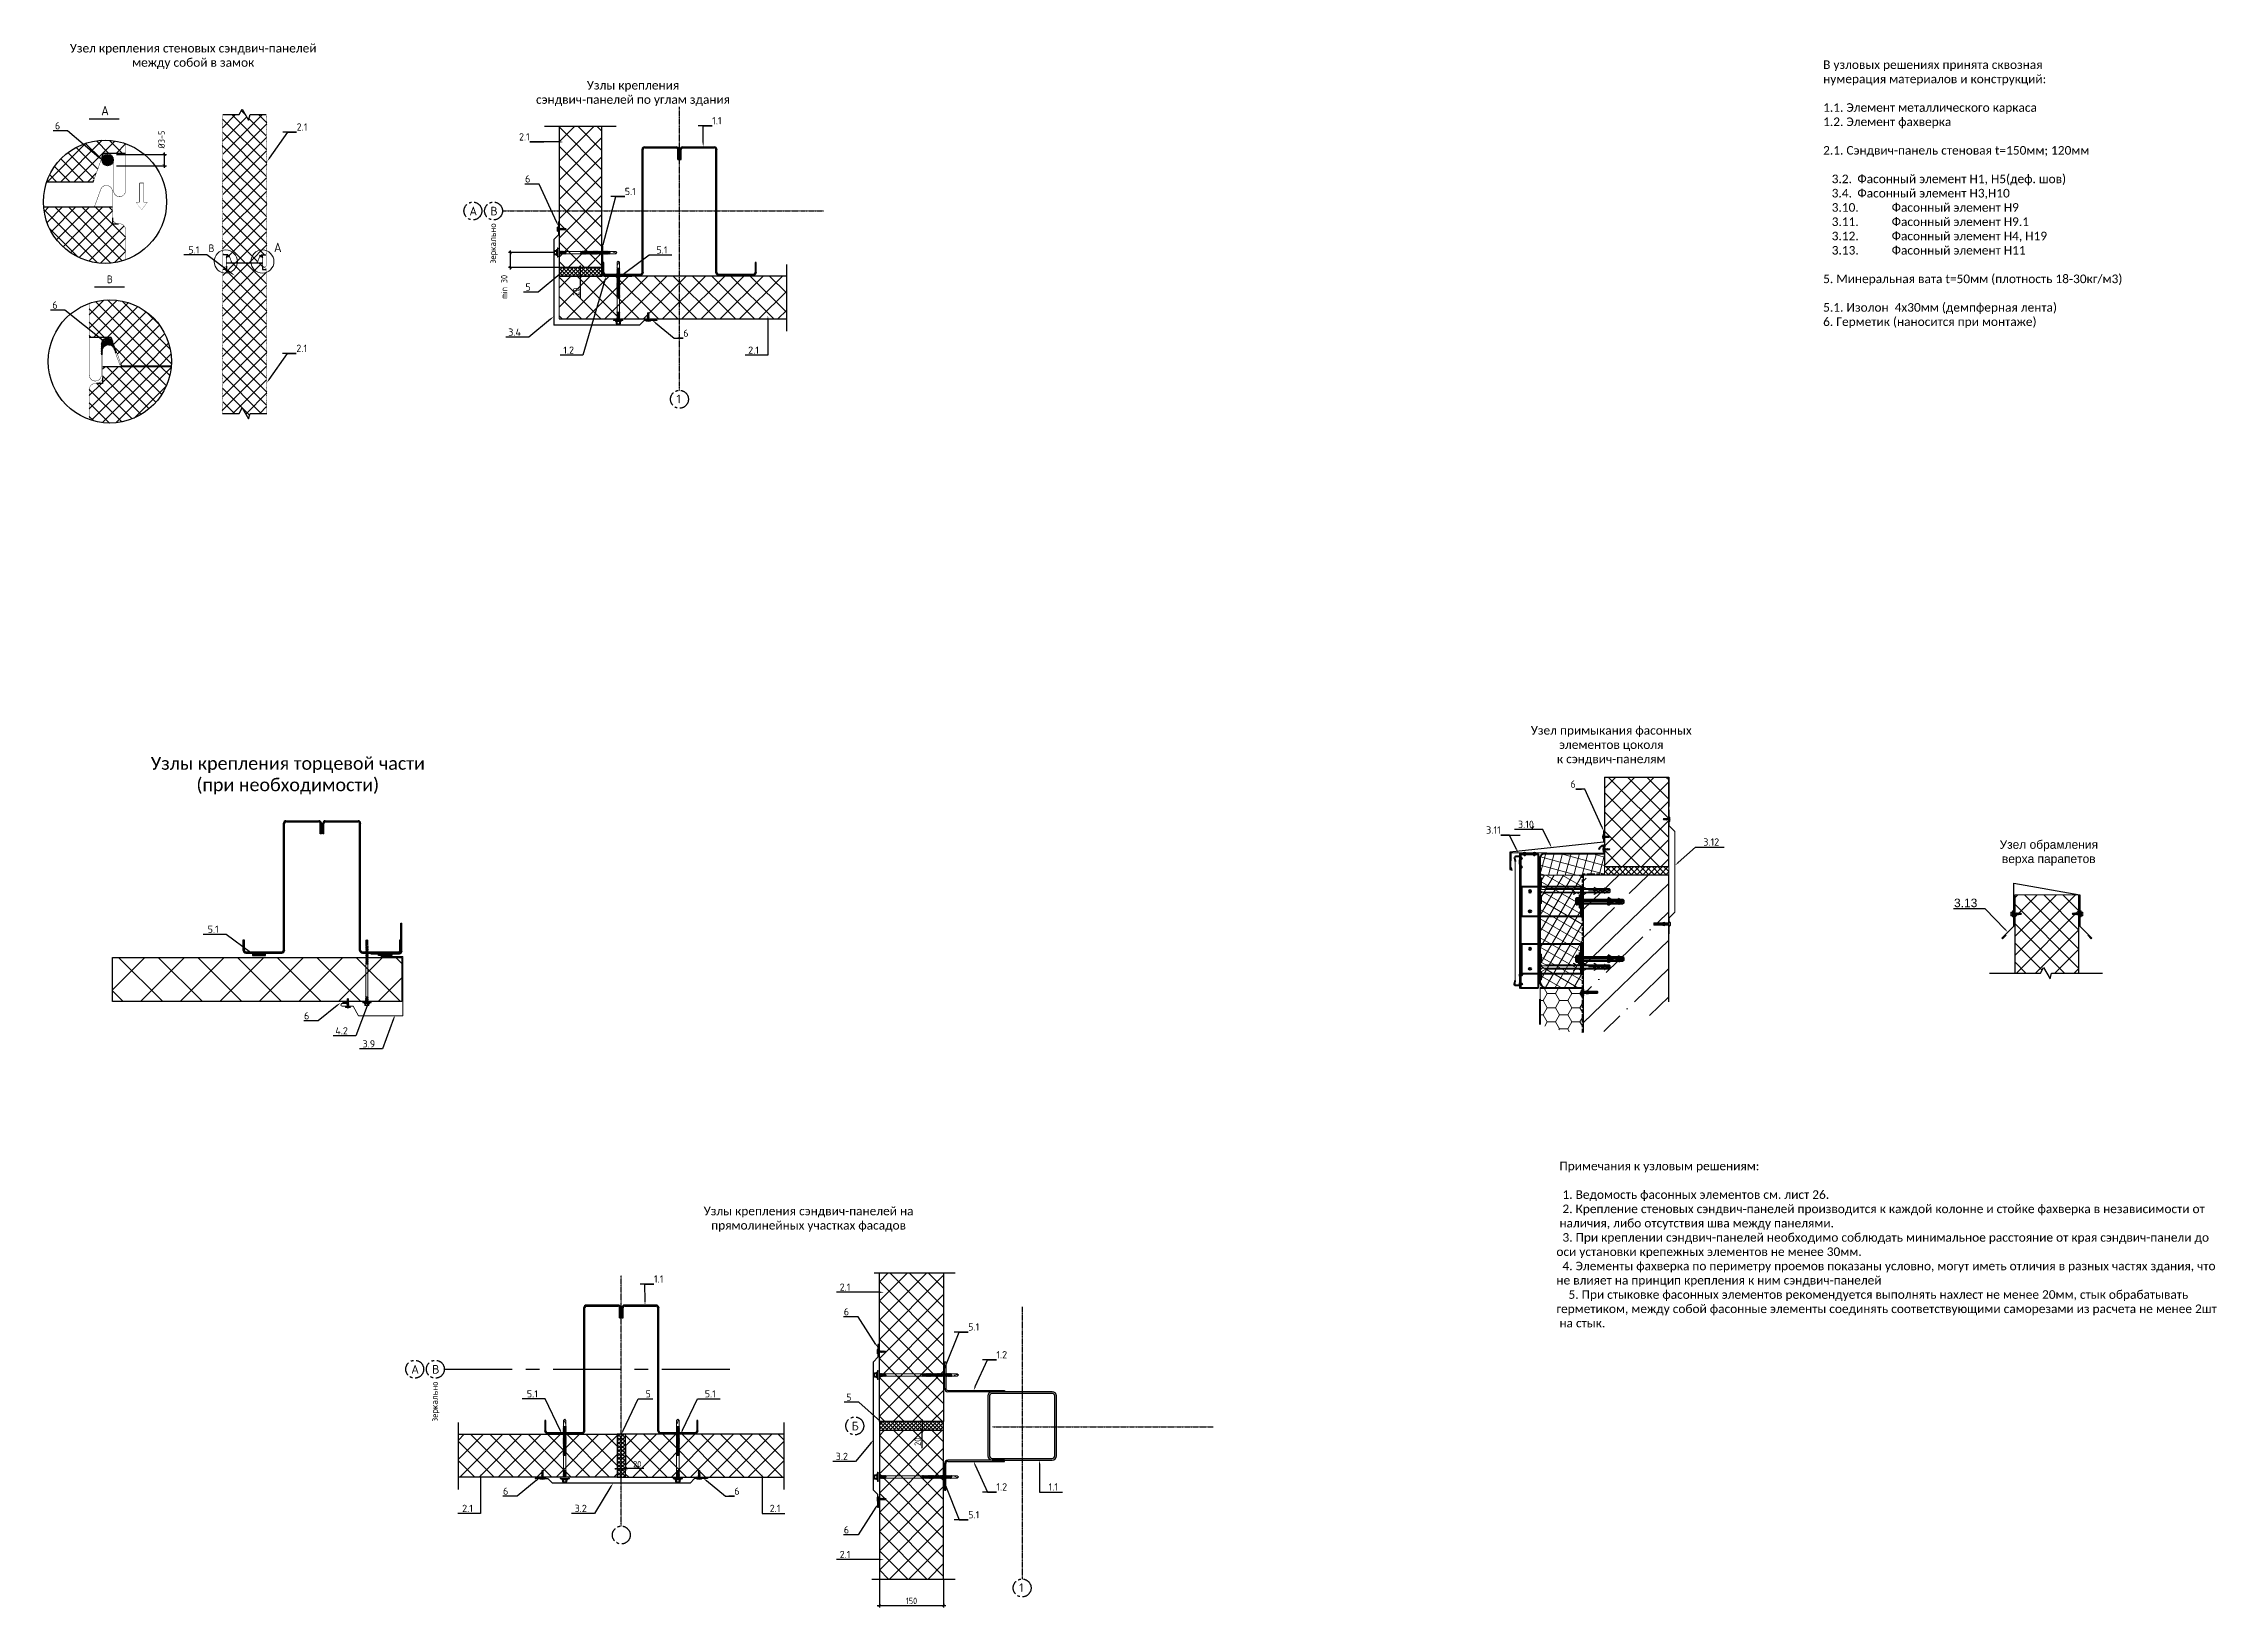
# Model space of a CAD drawing. Header units: millimetres. Extents: x -3689 to 2883575, y -702957 to -604547.
# Drawn here: x 2869096 to 2874171, y -669206 to -665554 of the extents above; entities that cross this region are included whole.
import ezdxf
from ezdxf import colors
from ezdxf.entities.mleader import LeaderData, LeaderLine
from ezdxf.enums import TextEntityAlignment as Align
from ezdxf.math import Vec2, Vec3

# ---------------------------------------------------------------- set-up
doc = ezdxf.new("R2010")
doc.units = ezdxf.units.MM
doc.set_wipeout_variables(frame=1)
doc.header["$PDMODE"] = 35
doc.linetypes.add('CENTER', pattern=[50.8, 31.75, -6.35, 6.35, -6.35])
doc.linetypes.add('DASHED2', pattern=[0.375, 0.25, -0.125])
for name, color, linetype, lineweight in [('-Крепеж-', 7, 'Continuous', 20), ('_PP_Hatch', 9, 'Continuous', 9), ('_PP_Primary Line Continuous', 3, 'Continuous', 40), ('_Выноска', 7, 'Continuous', 15), ('A-FLOR-DIMS', 133, 'Continuous', 0), ('K_Dim', 165, 'Continuous', 13), ('гидроветрозащита', 10, 'Continuous', 70), ('Гидроизоляция монолита', 30, 'DASHED2', 50), ('Размеры', 82, 'Continuous', 9), ('Стены сечение', 7, 'Continuous', 40), ('Сэндвич-панель', 30, 'Continuous', 13), ('Уплотнительная лента', 6, 'Continuous', 25), ('Штрих Мин. Вата', 40, 'Continuous', 15)]:
    doc.layers.add(name, color=color, linetype=linetype, lineweight=lineweight)
for name, color, linetype in [('A-DOOR-IDEN', 12, 'Continuous'), ('A-FLOR-IDEN', 14, 'Continuous'), ('A-FLOR-SIGN', 14, 'Continuous'), ('A-WALL', 5, 'Continuous'), ('A-WALL-PATT', 181, 'Continuous'), ('S-GRID', 133, 'CENTER'), ('S-METL', 14, 'Continuous'), ('S-WALL-PATT', 181, 'Continuous')]:
    doc.layers.add(name, color=color, linetype=linetype)
doc.styles.add('Calibri', font='calibri.ttf')
doc.styles.add('Di ferro', font='isocpeur.ttf')
doc.styles.add('GOST 2.304', font='CS_Gost2304.shx')
doc.styles.add('M_200', font='arial.ttf')
doc.styles.add('ВЕНТАЛЛ', font='isocpeur.ttf')
doc.styles.add('ЕСКД', font='isocpeur.ttf')
doc.dimstyles.new('001.5', dxfattribs={"dimscale": 10, "dimtxt": 1.5, "dimasz": 0.7, "dimexe": 0.5, "dimexo": 0, "dimgap": 0.3, "dimtad": 1, "dimdec": 0, "dimrnd": 0.001, "dimtxsty": 'GOST 2.304', "dimblk": 'ARCHTICK', "dimcen": 0, "dimdle": 0.5, "dimclrd": 256, "dimclre": 256, "dimclrt": 256, "dimadec": 0, "dimazin": 2, "dimtfac": 0.75, "dimtdec": 0, "dimtmove": 1, "dimatfit": 3, "dimfxl": 1, "dimtolj": 1, "dimarcsym": 0})
pattern_1 = [(45, (2649696.852, -853225.674), (-15.7154482, 15.7154482), []), (135, (2649696.852, -853225.674), (-15.7154482, -15.7154482), [])]
pattern_2 = [(135, (2871455.54, -668861.727), (-22.45064, -22.45064), []), (225, (2871455.54, -668861.727), (22.45064, -22.45064), [])]
pattern_3 = [(45, (2871138.067, -669792.137), (-22.45064, 22.45064), []), (135, (2871138.067, -669792.137), (-22.45064, -22.45064), [])]

msp = doc.modelspace()

# ---------------------------------------------------------------- texts
at = {"layer": 'A-DOOR-IDEN', "linetype": 'ByBlock', "ltscale": 500, "char_height": 20, "style": 'Calibri'}
for s, width, heights, insert, attachment_point in [('Узел крепления стеновых сэндвич-панелей \\Pмежду собой в замок', 822.207385, [225.1614], (2869445.7436, -665584.3017), 5), ('\\pxql;\\PВ узловых решениях принята сквозная \\Pнумерация материалов и конструкций:\\P\\P1.1. Элемент металлического каркаса\\P1.2. Элемент фахверка \\P\\P2.1. Сэндвич-панель стеновая t=150мм; 120мм\\P\\P\\pi-3,l4,t4;3.2.^IФасонный элемент Н1, Н5(деф. шов)\\P3.4.^IФасонный элемент Н3,Н10\\P3.10.^IФасонный элемент Н9\\P3.11.^IФасонный элемент Н9.1\\P3.12.^IФасонный элемент Н4, Н19\\P3.13.^IФасонный элемент Н11\\P\\pi0,l0,tz;\\P5. Минеральная вата t=50мм (плотность 18-30кг/м3)\\P\\P5.1. Изолон  4х30мм (демпферная лента)  \\P6. Герметик (наносится при монтаже)', 1750, [2759.4162], (2873252.0237, -665560.2062), 1), ('\\A1;\\pxql;\\P Примечания к узловым решениям:\\P\\P  1. Ведомость фасонных элементов см. лист 26.\\P  2. Крепление стеновых сэндвич-панелей производится к каждой колонне и стойке фахверка в независимости от\\P наличия, либо отсутствия шва между панелями.\\P  3. При креплении сэндвич-панелей необходимо соблюдать минимальное расстояние от края сэндвич-панели до \\Pоси установки крепежных элементов не менее 30мм.\\P  4. Элементы фахверка по периметру проемов показаны условно, могут иметь отличия в разных частях здания, что \\Pне влияет на принцип крепления к ним сэндвич-панелей\\P    5. При стыковке фасонных элементов рекомендуется выполнять нахлест не менее 20мм, стык обрабатывать \\Pгерметиком, между собой фасонные элементы соединять соответствующими саморезами из расчета не менее 2шт\\P на стык. \\P{\\A0;\\P\\P }', 1750, [0], (2872629.1904, -668131.9082), 1)]:
    msp.add_mtext_dynamic_manual_height_columns(s, width=width, gutter_width=2.5, heights=heights, dxfattribs=dict(at, insert=insert, attachment_point=attachment_point))
at = {"layer": 'A-DOOR-IDEN', "linetype": 'ByBlock', "ltscale": 500, "attachment_point": 5, "style": 'Calibri'}
for s, insert, char_height, width in [('Узлы крепления \\Pсэндвич-панелей по углам здания', (2870472.8446, -665670.8126), 20, 440.409131), ('Узел примыкания фасонных \\Pэлементов цоколя \\Pк сэндвич-панелям', (2872757.2803, -667193.8756), 20, 1036.226017), ('Узлы крепления торцевой части\\P(при необходимости)', (2869666.6598, -667263.7968), 30, 1320.322899), ('Узлы крепления сэндвич-панелей на \\Pпрямолинейных участках фасадов', (2870882.8954, -668299.5525), 20, 1635.788524)]:
    msp.add_mtext(s, dxfattribs=dict(at, insert=insert, char_height=char_height, width=width))
at = {"layer": 'A-FLOR-IDEN', "width": 0.9}
for s, height, style, p in [('А', 22.05, 'Di ferro', (2869239.8966, -665721.7478)), ('В', 18, 'ВЕНТАЛЛ', (2869251.0727, -666113.7771))]:
    msp.add_text(s, height=height, dxfattribs=dict(at, style=style)).set_placement(p, align=Align.CENTER)
for s, height, style, p in [('В', 18, 'ВЕНТАЛЛ', (2869481.5821, -666041.2668)), ('А', 22.05, 'Di ferro', (2869634.3688, -666041.2668))]:
    msp.add_text(s, height=height, dxfattribs=dict(at, style=style)).set_placement(p)
at = {"layer": 'A-FLOR-SIGN', "color": 14, "insert": (2873778.9575, -667444.1739), "char_height": 20, "width": 472.994306, "attachment_point": 5, "style": 'M_200'}
msp.add_mtext('Узел обрамления \\Pверха парапетов', dxfattribs=at)
at = {"layer": 'S-GRID', "style": 'ЕСКД'}
for p in [(2870574.3285, -666394.093), (2871374.4942, -669169.7354)]:
    msp.add_text('1', height=20.1893, dxfattribs=at).set_placement(p)
at = {"layer": 'S-GRID', "char_height": 20.1893, "width": 571.479128, "attachment_point": 5, "style": 'ЕСКД'}
for s, insert in [('А', (2870099.8498, -665945.4261)), ('В', (2870148.0358, -665945.4261)), ('А', (2869964.0195, -668649.9273)), ('В', (2870012.2055, -668649.9273)), ('Б', (2870991.6104, -668782.3611))]:
    msp.add_mtext(s, dxfattribs=dict(at, insert=insert))
at = {"layer": 'S-GRID', "char_height": 15, "width": 357.174455, "attachment_point": 5, "rotation": 90, "style": 'ЕСКД'}
for insert in [(2870147.3525, -666020.9766), (2870011.5221, -668725.4778)]:
    msp.add_mtext('зеркально', dxfattribs=dict(at, insert=insert))

# ---------------------------------------------------------------- blocks, each defined once
blk = doc.blocks.new('_ARCHTICK')
at = {"color": 0, "linetype": 'ByBlock', "const_width": 0.15}
blk.add_lwpolyline([(-0.5, -0.5), (0.5, 0.5)], dxfattribs=at)
blk = doc.blocks.new('*D765')
at = {"layer": 'A-FLOR-DIMS', "lineweight": -2, "ltscale": 10, "transparency": 16777216}
for p, q in [((2869266.9, -665813.3), (2869383.3, -665813.3)), ((2869378.3, -665808.3), (2869378.3, -665844.4)), ((2869266.9, -665839.4), (2869383.3, -665839.4))]:
    blk.add_line(p, q, dxfattribs=at)
at = {"layer": 'Defpoints', "color": 0, "ltscale": 10, "transparency": 16777216}
for p in [(2869266.9, -665813.3), (2869266.9, -665839.4), (2869378.3, -665839.4)]:
    blk.add_point(p, dxfattribs=at)
at = {"layer": 'A-FLOR-DIMS', "lineweight": -2, "ltscale": 10, "transparency": 16777216, "xscale": 7, "yscale": 7, "zscale": 7}
for p, rotation in [((2869378.3, -665813.3), 90), ((2869378.3, -665839.4), 270)]:
    blk.add_blockref('_ARCHTICK', p, dxfattribs=dict(at, rotation=rotation))
at = {"layer": 'A-FLOR-DIMS', "ltscale": 10, "transparency": 16777216, "insert": (2869371.7, -665778.3), "char_height": 15, "attachment_point": 5, "rotation": 90, "style": 'GOST 2.304'}
blk.add_mtext('\\A1;%%c3-5', dxfattribs=at)
blk = doc.blocks.new('A$C02A31CEF')
at = {"color": 0}
for points, const_width in [([(0.2, 2), (0.2, 4)], 0.3), ([(10.2, 2), (0.2, 2)], 0.3), ([(0.2, 4), (10.2, 4)], 0.1), ([(10.2, 4), (10.2, 6)], 0.3), ([(10.2, 0), (10.2, 2)], 0.3), ([(10.2, 6), (14.2, 3)], 0.1), ([(14.2, 3), (10.2, 0)], 0.1)]:
    blk.add_lwpolyline(points, dxfattribs=dict(at, const_width=const_width))
blk = doc.blocks.new('*D764')
at = {"layer": 'A-FLOR-DIMS', "lineweight": -2, "ltscale": 10, "transparency": 16777216}
for p, q in [((2870357, -666077.2), (2870345.4, -666077.2)), ((2870350.4, -666102.2), (2870350.4, -666072.2)), ((2870357, -666097.2), (2870345.4, -666097.2)), ((2870350.4, -666148.9), (2870350.4, -666097.2))]:
    blk.add_line(p, q, dxfattribs=at)
at = {"layer": 'Defpoints', "color": 0, "ltscale": 10, "transparency": 16777216}
for p in [(2870350.4, -666077.2), (2870357, -666077.2), (2870357, -666097.2)]:
    blk.add_point(p, dxfattribs=at)
at = {"layer": 'A-FLOR-DIMS', "lineweight": -2, "ltscale": 10, "transparency": 16777216, "xscale": 7, "yscale": 7, "zscale": 7}
for p, rotation in [((2870350.4, -666077.2), 90), ((2870350.4, -666097.2), 270)]:
    blk.add_blockref('_ARCHTICK', p, dxfattribs=dict(at, rotation=rotation))
at = {"layer": 'A-FLOR-DIMS', "ltscale": 10, "transparency": 16777216, "insert": (2870339.9, -666133.7), "char_height": 15, "attachment_point": 5, "rotation": 90, "style": 'GOST 2.304'}
blk.add_mtext('\\A1;20', dxfattribs=at)
blk = doc.blocks.new('*U575')
at = {"color": 0, "lineweight": 0, "ltscale": 10}
for p, q in [((-1, 5.1), (-6.2, 5.1)), ((-6.2, 5.1), (-6.2, -5.1)), ((-1, 2.8), (-6.2, 2.8)), ((0, 6.8), (-1, 6.8)), ((-1, 6.8), (-1, -6.8)), ((-1, -5.1), (-1, 5.1)), ((1, 10.8), (0, 3.8)), ((0, -6.8), (0, 6.8)), ((2, 10.8), (1, 10.8)), ((1, 10.8), (1, -10.8)), ((2, -10.8), (2, 10.8)), ((5, 9.6), (2, 9.6)), ((2, 9.6), (2, -9.6)), ((5, -9.6), (5, 9.6)), ((6, 2.8), (5, 2.8)), ((6, 2.8), (6.4, 3.6)), ((6.8, -2.8), (6, 2.8)), ((6.4, 3.6), (7.1, 2.8)), ((7.1, 2.8), (7.9, -2.8)), ((8.2, 2.8), (7.1, 2.8)), ((8.2, 2.8), (7.1, 2.8)), ((8.2, 2.8), (8.7, 3.6)), ((9, -2.8), (8.2, 2.8)), ((8.7, 3.6), (9.4, 2.8)), ((9.4, 2.8), (10.2, -2.8)), ((10.5, 2.8), (9.4, 2.8)), ((10.5, 2.8), (9.4, 2.8)), ((10.5, 2.8), (10.9, 3.6)), ((11.3, -2.8), (10.5, 2.8)), ((10.9, 3.6), (11.6, 2.8)), ((11.6, 2.8), (12.4, -2.8)), ((12.8, 2.8), (11.6, 2.8)), ((12.8, 2.8), (11.6, 2.8)), ((12.8, 2.8), (13.2, 3.6)), ((13.5, -2.8), (12.8, 2.8)), ((13.2, 3.6), (13.9, 2.8)), ((13.9, 2.8), (14.7, -2.8)), ((15, 2.8), (13.9, 2.8)), ((15, 2.8), (13.9, 2.8)), ((15, 2.8), (15.5, 3.6)), ((15.8, -2.8), (15, 2.8)), ((15.5, 3.6), (16.2, 2.8)), ((16.2, 2.8), (16.9, -2.8)), ((17.3, 2.8), (16.2, 2.8)), ((17.3, 2.8), (16.2, 2.8)), ((17.3, 2.8), (17.7, 3.6)), ((18.1, -2.8), (17.3, 2.8)), ((17.7, 3.6), (18.4, 2.8)), ((18.4, 2.8), (19.2, -2.8)), ((19.6, 2.8), (18.4, 2.8)), ((19.6, 2.8), (18.4, 2.8)), ((19.6, 2.8), (20, 3.6)), ((20.3, -2.8), (19.6, 2.8)), ((20, 3.6), (20.7, 2.8)), ((20.7, 2.8), (21.5, -2.8)), ((21.8, 2.8), (20.7, 2.8)), ((54.5, 2.8), (20.7, 2.8)), ((54.5, 2.8), (55, 3.6)), ((55.3, -2.8), (54.5, 2.8)), ((55, 3.6), (55.6, 2.8)), ((55.6, 2.8), (56.4, -2.8)), ((56.8, 2.8), (55.6, 2.8)), ((56.8, 2.8), (57.2, 3.6)), ((57.6, -2.8), (56.8, 2.8)), ((57.2, 3.6), (57.9, 2.8)), ((57.9, 2.8), (58.7, -2.8)), ((59, 2.8), (57.9, 2.8)), ((59, 2.8), (59.5, 3.6)), ((59.8, -2.8), (59, 2.8)), ((59.5, 3.6), (60.2, 2.8)), ((60.2, 2.8), (61, -2.8)), ((61.3, 2.8), (60.2, 2.8)), ((61.3, 2.8), (61.7, 3.6)), ((62.1, -2.8), (61.3, 2.8)), ((61.7, 3.6), (62.4, 2.8)), ((62.4, 2.8), (63.2, -2.8)), ((63.6, 2.8), (62.4, 2.8)), ((63.6, 2.8), (64, 3.6)), ((64.4, -2.8), (63.6, 2.8)), ((64, 3.6), (64.7, 2.8)), ((64.7, 2.8), (65.5, -2.8)), ((65.8, 2.8), (64.7, 2.8)), ((65.8, 2.8), (66.3, 3.6)), ((66.6, -2.8), (65.8, 2.8)), ((66.3, 3.6), (67, 2.8)), ((67, 2.8), (67.8, -2.8)), ((68.1, 2.8), (67, 2.8)), ((68.1, 2.8), (68.5, 3.6)), ((68.9, -2.8), (68.1, 2.8)), ((68.5, 3.6), (69.2, 2.8)), ((69.2, 2.8), (70, -2.8)), ((70.4, 2.8), (69.2, 2.8)), ((70.4, 2.8), (70.8, 3.6)), ((71.1, -2.8), (70.4, 2.8)), ((70.8, 3.6), (71.5, 2.8)), ((71.5, 2.8), (72.3, -2.8)), ((72.6, 2.8), (71.5, 2.8)), ((72.6, 2.8), (73.1, 3.6)), ((73.4, -2.8), (72.6, 2.8)), ((73.1, 3.6), (73.8, 2.8)), ((73.8, 2.8), (74.5, -2.8)), ((74.9, 2.8), (73.8, 2.8)), ((74.9, 2.8), (75.3, 3.6)), ((75.7, -2.8), (74.9, 2.8)), ((75.3, 3.6), (76, 2.8)), ((76, 2.8), (76.8, -2.8)), ((77.1, 2.8), (76, 2.8)), ((77.1, 2.8), (77.6, 3.6)), ((77.9, -2.8), (77.1, 2.8)), ((77.6, 3.6), (78.3, 2.8)), ((78.3, 2.8), (79.1, -2.8)), ((79.4, 2.8), (78.3, 2.8)), ((79.4, 2.8), (79.9, 3.6)), ((80.2, -2.8), (79.4, 2.8)), ((79.9, 3.6), (80.5, 2.8)), ((80.5, 2.8), (81.3, -2.8)), ((81.7, 2.8), (80.5, 2.8)), ((81.7, 2.8), (82.1, 3.6)), ((82.5, -2.8), (81.7, 2.8)), ((82.1, 3.6), (82.8, 2.8)), ((82.8, 2.8), (83.6, -2.8)), ((83.9, 2.8), (82.8, 2.8)), ((83.9, 2.8), (84.4, 3.6)), ((84.7, -2.8), (83.9, 2.8)), ((84.4, 3.6), (85.1, 2.8)), ((85.1, 2.8), (85.9, -2.8)), ((86.2, 2.8), (85.1, 2.8)), ((86.2, 2.8), (86.7, 3.6)), ((87, -2.8), (86.2, 2.8)), ((86.7, 3.6), (87.3, 2.8)), ((87.3, 2.8), (88.1, -2.8)), ((88.5, 2.8), (87.3, 2.8)), ((88.5, 2.8), (88.9, 3.6)), ((89.3, -2.8), (88.5, 2.8)), ((88.9, 3.6), (89.6, 2.8)), ((89.6, 2.8), (90.4, -2.8)), ((90.7, 2.8), (89.6, 2.8)), ((90.7, 2.8), (91.2, 3.6)), ((91.5, -2.8), (90.7, 2.8)), ((91.2, 3.6), (91.9, 2.8)), ((91.9, 2.8), (92.7, -2.8)), ((93, 2.8), (91.9, 2.8)), ((93, 2.8), (93.5, 3.6)), ((93.8, -2.8), (93, 2.8)), ((93.5, 3.6), (94.1, 2.8)), ((94.1, 2.8), (94.9, -2.8)), ((95.3, 2.8), (94.1, 2.8)), ((95.3, 2.8), (95.7, 3.6)), ((96.1, -2.8), (95.3, 2.8)), ((95.7, 3.6), (96.4, 2.8)), ((96.4, 2.8), (97.2, -2.8)), ((97.5, 2.8), (96.4, 2.8)), ((97.5, 2.8), (98, 3.6)), ((98.3, -2.8), (97.5, 2.8)), ((98, 3.6), (98.7, 2.8)), ((98.7, 2.8), (99.5, -2.8)), ((99.8, 2.8), (98.7, 2.8)), ((99.8, 2.8), (100.3, 3.6)), ((100.6, -2.8), (99.8, 2.8)), ((100.3, 3.6), (100.9, 2.8)), ((100.9, 2.8), (101.7, -2.8)), ((102.1, 2.8), (100.9, 2.8)), ((102.1, 2.8), (102.5, 3.6)), ((102.9, -2.8), (102.1, 2.8)), ((102.5, 3.6), (103.2, 2.8)), ((103.2, 2.8), (104, -2.8)), ((104.3, 2.8), (103.2, 2.8)), ((104.3, 2.8), (104.8, 3.6)), ((105.1, -2.8), (104.3, 2.8)), ((104.8, 3.6), (105.5, 2.8)), ((105.5, 2.8), (106.3, -2.8)), ((106.6, 2.8), (105.5, 2.8)), ((106.6, 2.8), (107, 3.6)), ((107.4, -2.8), (106.6, 2.8)), ((107, 3.6), (107.7, 2.8)), ((107.7, 2.8), (108.5, -2.8)), ((108.9, 2.8), (107.7, 2.8)), ((108.9, 2.8), (109.3, 3.6)), ((109.7, -2.8), (108.9, 2.8)), ((109.3, 3.6), (110, 2.8)), ((110, 2.8), (110.8, -2.8)), ((111.1, 2.8), (110, 2.8)), ((111.1, 2.8), (111.6, 3.6)), ((111.9, -2.8), (111.1, 2.8)), ((111.6, 3.6), (112.3, 2.8)), ((112.3, 2.8), (113, -2.8)), ((113.4, 2.8), (112.3, 2.8)), ((113.4, 2.8), (113.8, 3.6)), ((114.2, -2.8), (113.4, 2.8)), ((113.8, 3.6), (114.5, 2.8)), ((114.5, 2.8), (115.3, -2.8)), ((115.7, 2.8), (114.5, 2.8)), ((115.7, 2.8), (116.1, 3.6)), ((116.4, -2.8), (115.7, 2.8)), ((116.1, 3.6), (116.8, 2.8)), ((116.8, 2.8), (117.6, -2.8)), ((117.9, 2.8), (116.8, 2.8)), ((117.9, 2.8), (118.4, 3.6)), ((118.7, -2.8), (117.9, 2.8)), ((118.4, 3.6), (119, 2.8)), ((119, 2.8), (119.8, -2.8)), ((120.2, 2.8), (119, 2.8)), ((120.2, 2.8), (120.6, 3.6)), ((121, -2.8), (120.2, 2.8)), ((120.6, 3.6), (121.3, 2.8)), ((121.3, 2.8), (122.1, -2.8)), ((122.4, 2.8), (121.3, 2.8)), ((122.4, 2.8), (122.9, 3.6)), ((123.2, -2.8), (122.4, 2.8)), ((122.9, 3.6), (123.6, 2.8)), ((123.6, 2.8), (137.2, 2.8)), ((123.6, 2.8), (124.4, -2.8)), ((131.7, -0.7), (137.6, 1.1)), ((137.2, 2.8), (140, 0)), ((140, 0), (137.2, -2.8)), ((137.6, 1.1), (137.3, 2.7)), ((-1, -2.8), (-6.2, -2.8)), ((-6.2, -5.1), (-1, -5.1)), ((-1, -6.8), (0, -6.8)), ((0, -3.8), (1, -10.8)), ((1, -10.8), (2, -10.8)), ((2, -9.6), (5, -9.6)), ((6.8, -2.8), (5, -2.8)), ((7.4, -3.5), (6.8, -2.8)), ((7.9, -2.8), (7.4, -3.5)), ((9, -2.8), (7.9, -2.8)), ((9, -2.8), (7.9, -2.8)), ((9.7, -3.5), (9, -2.8)), ((10.2, -2.8), (9.7, -3.5)), ((11.3, -2.8), (10.2, -2.8)), ((11.3, -2.8), (10.2, -2.8)), ((12, -3.5), (11.3, -2.8)), ((12.4, -2.8), (12, -3.5)), ((13.5, -2.8), (12.4, -2.8)), ((13.5, -2.8), (12.4, -2.8)), ((14.2, -3.5), (13.5, -2.8)), ((14.7, -2.8), (14.2, -3.5)), ((15.8, -2.8), (14.7, -2.8)), ((15.8, -2.8), (14.7, -2.8)), ((16.5, -3.5), (15.8, -2.8)), ((16.9, -2.8), (16.5, -3.5)), ((18.1, -2.8), (16.9, -2.8)), ((18.1, -2.8), (16.9, -2.8)), ((18.8, -3.5), (18.1, -2.8)), ((19.2, -2.8), (18.8, -3.5)), ((20.3, -2.8), (19.2, -2.8)), ((20.3, -2.8), (19.2, -2.8)), ((21, -3.5), (20.3, -2.8)), ((21.5, -2.8), (21, -3.5)), ((55.3, -2.8), (21.5, -2.8)), ((56, -3.5), (55.3, -2.8)), ((56.4, -2.8), (56, -3.5)), ((57.6, -2.8), (56.4, -2.8)), ((58.2, -3.5), (57.6, -2.8)), ((58.7, -2.8), (58.2, -3.5)), ((59.8, -2.8), (58.7, -2.8)), ((60.5, -3.5), (59.8, -2.8)), ((61, -2.8), (60.5, -3.5)), ((62.1, -2.8), (61, -2.8)), ((62.8, -3.5), (62.1, -2.8)), ((63.2, -2.8), (62.8, -3.5)), ((64.4, -2.8), (63.2, -2.8)), ((65, -3.5), (64.4, -2.8)), ((65.5, -2.8), (65, -3.5)), ((66.6, -2.8), (65.5, -2.8)), ((67.3, -3.5), (66.6, -2.8)), ((67.8, -2.8), (67.3, -3.5)), ((68.9, -2.8), (67.8, -2.8)), ((69.6, -3.5), (68.9, -2.8)), ((70, -2.8), (69.6, -3.5)), ((71.1, -2.8), (70, -2.8)), ((71.8, -3.5), (71.1, -2.8)), ((72.3, -2.8), (71.8, -3.5)), ((73.4, -2.8), (72.3, -2.8)), ((74.1, -3.5), (73.4, -2.8)), ((74.5, -2.8), (74.1, -3.5)), ((75.7, -2.8), (74.5, -2.8)), ((76.4, -3.5), (75.7, -2.8)), ((76.8, -2.8), (76.4, -3.5)), ((77.9, -2.8), (76.8, -2.8)), ((78.6, -3.5), (77.9, -2.8)), ((79.1, -2.8), (78.6, -3.5)), ((80.2, -2.8), (79.1, -2.8)), ((80.9, -3.5), (80.2, -2.8)), ((81.3, -2.8), (80.9, -3.5)), ((82.5, -2.8), (81.3, -2.8)), ((83.2, -3.5), (82.5, -2.8)), ((83.6, -2.8), (83.2, -3.5)), ((84.7, -2.8), (83.6, -2.8)), ((85.4, -3.5), (84.7, -2.8)), ((85.9, -2.8), (85.4, -3.5)), ((87, -2.8), (85.9, -2.8)), ((87.7, -3.5), (87, -2.8)), ((88.1, -2.8), (87.7, -3.5)), ((89.3, -2.8), (88.1, -2.8)), ((89.9, -3.5), (89.3, -2.8)), ((90.4, -2.8), (89.9, -3.5)), ((91.5, -2.8), (90.4, -2.8)), ((92.2, -3.5), (91.5, -2.8)), ((92.7, -2.8), (92.2, -3.5)), ((93.8, -2.8), (92.7, -2.8)), ((94.5, -3.5), (93.8, -2.8)), ((94.9, -2.8), (94.5, -3.5)), ((96.1, -2.8), (94.9, -2.8)), ((96.7, -3.5), (96.1, -2.8)), ((97.2, -2.8), (96.7, -3.5)), ((98.3, -2.8), (97.2, -2.8)), ((99, -3.5), (98.3, -2.8)), ((99.5, -2.8), (99, -3.5)), ((100.6, -2.8), (99.5, -2.8)), ((101.3, -3.5), (100.6, -2.8)), ((101.7, -2.8), (101.3, -3.5)), ((102.9, -2.8), (101.7, -2.8)), ((103.5, -3.5), (102.9, -2.8)), ((104, -2.8), (103.5, -3.5)), ((105.1, -2.8), (104, -2.8)), ((105.8, -3.5), (105.1, -2.8)), ((106.3, -2.8), (105.8, -3.5)), ((107.4, -2.8), (106.3, -2.8)), ((108.1, -3.5), (107.4, -2.8)), ((108.5, -2.8), (108.1, -3.5)), ((109.7, -2.8), (108.5, -2.8)), ((110.3, -3.5), (109.7, -2.8)), ((110.8, -2.8), (110.3, -3.5)), ((111.9, -2.8), (110.8, -2.8)), ((112.6, -3.5), (111.9, -2.8)), ((113, -2.8), (112.6, -3.5)), ((114.2, -2.8), (113, -2.8)), ((114.9, -3.5), (114.2, -2.8)), ((115.3, -2.8), (114.9, -3.5)), ((116.4, -2.8), (115.3, -2.8)), ((117.1, -3.5), (116.4, -2.8)), ((117.6, -2.8), (117.1, -3.5)), ((118.7, -2.8), (117.6, -2.8)), ((119.4, -3.5), (118.7, -2.8)), ((119.8, -2.8), (119.4, -3.5)), ((121, -2.8), (119.8, -2.8)), ((121.7, -3.5), (121, -2.8)), ((122.1, -2.8), (121.7, -3.5)), ((123.2, -2.8), (122.1, -2.8)), ((123.9, -3.5), (123.2, -2.8)), ((124.4, -2.8), (123.9, -3.5)), ((137.2, -2.8), (124.4, -2.8)), ((130.4, -2.3), (131.7, -0.7)), ((133.2, -2.8), (130.4, -2.3))]:
    blk.add_line(p, q, dxfattribs=at)
blk = doc.blocks.new('*D771')
at = {"layer": 'A-FLOR-DIMS', "lineweight": -2, "ltscale": 10, "transparency": 16777216}
for p, q in [((2870186.7, -666082.2), (2870186.7, -666037.2)), ((2870289.2, -666042.2), (2870181.7, -666042.2)), ((2870300.4, -666077.2), (2870181.7, -666077.2))]:
    blk.add_line(p, q, dxfattribs=at)
at = {"layer": 'Defpoints', "color": 0, "ltscale": 10, "transparency": 16777216}
for p in [(2870186.7, -666042.2), (2870289.2, -666042.2), (2870300.4, -666077.2)]:
    blk.add_point(p, dxfattribs=at)
at = {"layer": 'A-FLOR-DIMS', "lineweight": -2, "ltscale": 10, "transparency": 16777216, "xscale": 7, "yscale": 7, "zscale": 7}
for p, rotation in [((2870186.7, -666042.2), 90), ((2870186.7, -666077.2), 270)]:
    blk.add_blockref('_ARCHTICK', p, dxfattribs=dict(at, rotation=rotation))
at = {"layer": 'A-FLOR-DIMS', "ltscale": 10, "transparency": 16777216, "insert": (2870171.9, -666122.3), "char_height": 15, "attachment_point": 5, "rotation": 90, "style": 'GOST 2.304'}
blk.add_mtext('\\A1;min 30', dxfattribs=at)
blk = doc.blocks.new('*D767')
at = {"layer": 'A-FLOR-DIMS', "lineweight": -2, "ltscale": 10, "transparency": 16777216}
for p, q in [((2870435.5, -668827.6), (2870435.5, -668886.8)), ((2870455.5, -668827.6), (2870455.5, -668886.8)), ((2870430.5, -668881.8), (2870460.5, -668881.8)), ((2870497.8, -668881.8), (2870455.5, -668881.8))]:
    blk.add_line(p, q, dxfattribs=at)
at = {"layer": 'Defpoints', "color": 0, "ltscale": 10, "transparency": 16777216}
for p in [(2870435.5, -668827.6), (2870455.5, -668827.6), (2870455.5, -668881.8)]:
    blk.add_point(p, dxfattribs=at)
at = {"layer": 'A-FLOR-DIMS', "lineweight": -2, "ltscale": 10, "transparency": 16777216, "xscale": 7, "yscale": 7, "zscale": 7, "rotation": 180}
blk.add_blockref('_ARCHTICK', (2870435.5, -668881.8), dxfattribs=at)
at = {"layer": 'A-FLOR-DIMS', "lineweight": -2, "ltscale": 10, "transparency": 16777216, "xscale": 7, "yscale": 7, "zscale": 7}
blk.add_blockref('_ARCHTICK', (2870455.5, -668881.8), dxfattribs=at)
at = {"layer": 'A-FLOR-DIMS', "ltscale": 10, "transparency": 16777216, "insert": (2870482.6, -668871.3), "char_height": 15, "attachment_point": 5, "style": 'GOST 2.304'}
blk.add_mtext('\\A1;20', dxfattribs=at)
blk = doc.blocks.new('*U782')
at = {"color": 7}
for points in [[(-60.6, -10.6), (-50, 0)], [(-50, 0), (271.3, 0)], [(281.9, -10.6), (271.3, 0)], [(-80.6, -11.6), (-90.6, -11.6), (-90.6, -10.6), (-60.6, -10.6)], [(301.9, -11.6), (311.9, -11.6), (311.9, -10.6), (281.9, -10.6)]]:
    blk.add_lwpolyline(points, dxfattribs=at)
blk = doc.blocks.new('*D766')
at = {"layer": 'A-FLOR-DIMS', "lineweight": -2, "ltscale": 10, "transparency": 16777216}
for p, q in [((2871172.2, -668772.1), (2871143.1, -668772.1)), ((2871148.1, -668767.1), (2871148.1, -668797.1)), ((2871172.2, -668792.1), (2871143.1, -668792.1)), ((2871148.1, -668834.4), (2871148.1, -668792.1))]:
    blk.add_line(p, q, dxfattribs=at)
at = {"layer": 'Defpoints', "color": 0, "lineweight": 50, "ltscale": 10, "transparency": 16777216}
for p in [(2871172.2, -668772.1), (2871148.1, -668792.1), (2871172.2, -668792.1)]:
    blk.add_point(p, dxfattribs=at)
at = {"layer": 'A-FLOR-DIMS', "lineweight": -2, "ltscale": 10, "transparency": 16777216, "xscale": 7, "yscale": 7, "zscale": 7}
for p, rotation in [((2871148.1, -668772.1), 90), ((2871148.1, -668792.1), 270)]:
    blk.add_blockref('_ARCHTICK', p, dxfattribs=dict(at, rotation=rotation))
at = {"layer": 'A-FLOR-DIMS', "ltscale": 10, "transparency": 16777216, "insert": (2871137.6, -668819.2), "char_height": 15, "attachment_point": 5, "rotation": 90, "style": 'GOST 2.304'}
blk.add_mtext('\\A1;20', dxfattribs=at)
blk = doc.blocks.new('*U781')
at = {"color": 7}
for points in [[(-60.6, -10.6), (-50, 0)], [(-50, 0), (249.3, 0)], [(259.9, -10.6), (249.3, 0)], [(-80.6, -11.6), (-90.6, -11.6), (-90.6, -10.6), (-60.6, -10.6)], [(279.9, -11.6), (289.9, -11.6), (289.9, -10.6), (259.9, -10.6)]]:
    blk.add_lwpolyline(points, dxfattribs=at)
blk = doc.blocks.new('*U700')
at = {"color": 0, "lineweight": 0, "ltscale": 10}
for p, q in [((-1, 5.1), (-6.2, 5.1)), ((-6.2, 5.1), (-6.2, -5.1)), ((-1, 2.8), (-6.2, 2.8)), ((0, 6.8), (-1, 6.8)), ((-1, 6.8), (-1, -6.8)), ((-1, -5.1), (-1, 5.1)), ((1, 10.8), (0, 3.8)), ((0, -6.8), (0, 6.8)), ((2, 10.8), (1, 10.8)), ((1, 10.8), (1, -10.8)), ((2, -10.8), (2, 10.8)), ((5, 9.6), (2, 9.6)), ((2, 9.6), (2, -9.6)), ((5, -9.6), (5, 9.6)), ((6, 2.8), (5, 2.8)), ((6, 2.8), (6.4, 3.6)), ((6.8, -2.8), (6, 2.8)), ((6.4, 3.6), (7.1, 2.8)), ((7.1, 2.8), (7.9, -2.8)), ((8.2, 2.8), (7.1, 2.8)), ((8.2, 2.8), (7.1, 2.8)), ((8.2, 2.8), (8.7, 3.6)), ((9, -2.8), (8.2, 2.8)), ((8.7, 3.6), (9.4, 2.8)), ((9.4, 2.8), (10.2, -2.8)), ((10.5, 2.8), (9.4, 2.8)), ((10.5, 2.8), (9.4, 2.8)), ((10.5, 2.8), (10.9, 3.6)), ((11.3, -2.8), (10.5, 2.8)), ((10.9, 3.6), (11.6, 2.8)), ((11.6, 2.8), (12.4, -2.8)), ((12.8, 2.8), (11.6, 2.8)), ((12.8, 2.8), (11.6, 2.8)), ((12.8, 2.8), (13.2, 3.6)), ((13.5, -2.8), (12.8, 2.8)), ((13.2, 3.6), (13.9, 2.8)), ((13.9, 2.8), (14.7, -2.8)), ((15, 2.8), (13.9, 2.8)), ((15, 2.8), (13.9, 2.8)), ((15, 2.8), (15.5, 3.6)), ((15.8, -2.8), (15, 2.8)), ((15.5, 3.6), (16.2, 2.8)), ((16.2, 2.8), (16.9, -2.8)), ((17.3, 2.8), (16.2, 2.8)), ((17.3, 2.8), (16.2, 2.8)), ((17.3, 2.8), (17.7, 3.6)), ((18.1, -2.8), (17.3, 2.8)), ((17.7, 3.6), (18.4, 2.8)), ((18.4, 2.8), (19.2, -2.8)), ((19.6, 2.8), (18.4, 2.8)), ((19.6, 2.8), (18.4, 2.8)), ((19.6, 2.8), (20, 3.6)), ((20.3, -2.8), (19.6, 2.8)), ((20, 3.6), (20.7, 2.8)), ((20.7, 2.8), (21.5, -2.8)), ((21.8, 2.8), (20.7, 2.8)), ((104.5, 2.8), (20.7, 2.8)), ((104.5, 2.8), (105, 3.6)), ((105.3, -2.8), (104.5, 2.8)), ((105, 3.6), (105.6, 2.8)), ((105.6, 2.8), (106.4, -2.8)), ((106.8, 2.8), (105.6, 2.8)), ((106.8, 2.8), (107.2, 3.6)), ((107.6, -2.8), (106.8, 2.8)), ((107.2, 3.6), (107.9, 2.8)), ((107.9, 2.8), (108.7, -2.8)), ((109, 2.8), (107.9, 2.8)), ((109, 2.8), (109.5, 3.6)), ((109.8, -2.8), (109, 2.8)), ((109.5, 3.6), (110.2, 2.8)), ((110.2, 2.8), (111, -2.8)), ((111.3, 2.8), (110.2, 2.8)), ((111.3, 2.8), (111.7, 3.6)), ((112.1, -2.8), (111.3, 2.8)), ((111.7, 3.6), (112.4, 2.8)), ((112.4, 2.8), (113.2, -2.8)), ((113.6, 2.8), (112.4, 2.8)), ((113.6, 2.8), (114, 3.6)), ((114.4, -2.8), (113.6, 2.8)), ((114, 3.6), (114.7, 2.8)), ((114.7, 2.8), (115.5, -2.8)), ((115.8, 2.8), (114.7, 2.8)), ((115.8, 2.8), (116.3, 3.6)), ((116.6, -2.8), (115.8, 2.8)), ((116.3, 3.6), (117, 2.8)), ((117, 2.8), (117.8, -2.8)), ((118.1, 2.8), (117, 2.8)), ((118.1, 2.8), (118.5, 3.6)), ((118.9, -2.8), (118.1, 2.8)), ((118.5, 3.6), (119.2, 2.8)), ((119.2, 2.8), (120, -2.8)), ((120.4, 2.8), (119.2, 2.8)), ((120.4, 2.8), (120.8, 3.6)), ((121.1, -2.8), (120.4, 2.8)), ((120.8, 3.6), (121.5, 2.8)), ((121.5, 2.8), (122.3, -2.8)), ((122.6, 2.8), (121.5, 2.8)), ((122.6, 2.8), (123.1, 3.6)), ((123.4, -2.8), (122.6, 2.8)), ((123.1, 3.6), (123.8, 2.8)), ((123.8, 2.8), (124.5, -2.8)), ((124.9, 2.8), (123.8, 2.8)), ((124.9, 2.8), (125.3, 3.6)), ((125.7, -2.8), (124.9, 2.8)), ((125.3, 3.6), (126, 2.8)), ((126, 2.8), (126.8, -2.8)), ((127.1, 2.8), (126, 2.8)), ((127.1, 2.8), (127.6, 3.6)), ((127.9, -2.8), (127.1, 2.8)), ((127.6, 3.6), (128.3, 2.8)), ((128.3, 2.8), (129.1, -2.8)), ((129.4, 2.8), (128.3, 2.8)), ((129.4, 2.8), (129.9, 3.6)), ((130.2, -2.8), (129.4, 2.8)), ((129.9, 3.6), (130.5, 2.8)), ((130.5, 2.8), (131.3, -2.8)), ((131.7, 2.8), (130.5, 2.8)), ((131.7, 2.8), (132.1, 3.6)), ((132.5, -2.8), (131.7, 2.8)), ((132.1, 3.6), (132.8, 2.8)), ((132.8, 2.8), (133.6, -2.8)), ((133.9, 2.8), (132.8, 2.8)), ((133.9, 2.8), (134.4, 3.6)), ((134.7, -2.8), (133.9, 2.8)), ((134.4, 3.6), (135.1, 2.8)), ((135.1, 2.8), (135.9, -2.8)), ((136.2, 2.8), (135.1, 2.8)), ((136.2, 2.8), (136.7, 3.6)), ((137, -2.8), (136.2, 2.8)), ((136.7, 3.6), (137.3, 2.8)), ((137.3, 2.8), (138.1, -2.8)), ((138.5, 2.8), (137.3, 2.8)), ((138.5, 2.8), (138.9, 3.6)), ((139.3, -2.8), (138.5, 2.8)), ((138.9, 3.6), (139.6, 2.8)), ((139.6, 2.8), (140.4, -2.8)), ((140.7, 2.8), (139.6, 2.8)), ((140.7, 2.8), (141.2, 3.6)), ((141.5, -2.8), (140.7, 2.8)), ((141.2, 3.6), (141.9, 2.8)), ((141.9, 2.8), (142.7, -2.8)), ((143, 2.8), (141.9, 2.8)), ((143, 2.8), (143.5, 3.6)), ((143.8, -2.8), (143, 2.8)), ((143.5, 3.6), (144.1, 2.8)), ((144.1, 2.8), (144.9, -2.8)), ((145.3, 2.8), (144.1, 2.8)), ((145.3, 2.8), (145.7, 3.6)), ((146.1, -2.8), (145.3, 2.8)), ((145.7, 3.6), (146.4, 2.8)), ((146.4, 2.8), (147.2, -2.8)), ((147.5, 2.8), (146.4, 2.8)), ((147.5, 2.8), (148, 3.6)), ((148.3, -2.8), (147.5, 2.8)), ((148, 3.6), (148.7, 2.8)), ((148.7, 2.8), (149.5, -2.8)), ((149.8, 2.8), (148.7, 2.8)), ((149.8, 2.8), (150.3, 3.6)), ((150.6, -2.8), (149.8, 2.8)), ((150.3, 3.6), (150.9, 2.8)), ((150.9, 2.8), (151.7, -2.8)), ((152.1, 2.8), (150.9, 2.8)), ((152.1, 2.8), (152.5, 3.6)), ((152.9, -2.8), (152.1, 2.8)), ((152.5, 3.6), (153.2, 2.8)), ((153.2, 2.8), (154, -2.8)), ((154.3, 2.8), (153.2, 2.8)), ((154.3, 2.8), (154.8, 3.6)), ((155.1, -2.8), (154.3, 2.8)), ((154.8, 3.6), (155.5, 2.8)), ((155.5, 2.8), (156.3, -2.8)), ((156.6, 2.8), (155.5, 2.8)), ((156.6, 2.8), (157, 3.6)), ((157.4, -2.8), (156.6, 2.8)), ((157, 3.6), (157.7, 2.8)), ((157.7, 2.8), (158.5, -2.8)), ((158.9, 2.8), (157.7, 2.8)), ((158.9, 2.8), (159.3, 3.6)), ((159.7, -2.8), (158.9, 2.8)), ((159.3, 3.6), (160, 2.8)), ((160, 2.8), (160.8, -2.8)), ((161.1, 2.8), (160, 2.8)), ((161.1, 2.8), (161.6, 3.6)), ((161.9, -2.8), (161.1, 2.8)), ((161.6, 3.6), (162.3, 2.8)), ((162.3, 2.8), (163, -2.8)), ((163.4, 2.8), (162.3, 2.8)), ((163.4, 2.8), (163.8, 3.6)), ((164.2, -2.8), (163.4, 2.8)), ((163.8, 3.6), (164.5, 2.8)), ((164.5, 2.8), (165.3, -2.8)), ((165.7, 2.8), (164.5, 2.8)), ((165.7, 2.8), (166.1, 3.6)), ((166.4, -2.8), (165.7, 2.8)), ((166.1, 3.6), (166.8, 2.8)), ((166.8, 2.8), (167.6, -2.8)), ((167.9, 2.8), (166.8, 2.8)), ((167.9, 2.8), (168.4, 3.6)), ((168.7, -2.8), (167.9, 2.8)), ((168.4, 3.6), (169, 2.8)), ((169, 2.8), (169.8, -2.8)), ((170.2, 2.8), (169, 2.8)), ((170.2, 2.8), (170.6, 3.6)), ((171, -2.8), (170.2, 2.8)), ((170.6, 3.6), (171.3, 2.8)), ((171.3, 2.8), (172.1, -2.8)), ((172.4, 2.8), (171.3, 2.8)), ((172.4, 2.8), (172.9, 3.6)), ((173.2, -2.8), (172.4, 2.8)), ((172.9, 3.6), (173.6, 2.8)), ((173.6, 2.8), (187.2, 2.8)), ((173.6, 2.8), (174.4, -2.8)), ((181.7, -0.7), (187.6, 1.1)), ((187.2, 2.8), (190, 0)), ((190, 0), (187.2, -2.8)), ((187.6, 1.1), (187.3, 2.7)), ((-1, -2.8), (-6.2, -2.8)), ((-6.2, -5.1), (-1, -5.1)), ((-1, -6.8), (0, -6.8)), ((0, -3.8), (1, -10.8)), ((1, -10.8), (2, -10.8)), ((2, -9.6), (5, -9.6)), ((6.8, -2.8), (5, -2.8)), ((7.4, -3.5), (6.8, -2.8)), ((7.9, -2.8), (7.4, -3.5)), ((9, -2.8), (7.9, -2.8)), ((9, -2.8), (7.9, -2.8)), ((9.7, -3.5), (9, -2.8)), ((10.2, -2.8), (9.7, -3.5)), ((11.3, -2.8), (10.2, -2.8)), ((11.3, -2.8), (10.2, -2.8)), ((12, -3.5), (11.3, -2.8)), ((12.4, -2.8), (12, -3.5)), ((13.5, -2.8), (12.4, -2.8)), ((13.5, -2.8), (12.4, -2.8)), ((14.2, -3.5), (13.5, -2.8)), ((14.7, -2.8), (14.2, -3.5)), ((15.8, -2.8), (14.7, -2.8)), ((15.8, -2.8), (14.7, -2.8)), ((16.5, -3.5), (15.8, -2.8)), ((16.9, -2.8), (16.5, -3.5)), ((18.1, -2.8), (16.9, -2.8)), ((18.1, -2.8), (16.9, -2.8)), ((18.8, -3.5), (18.1, -2.8)), ((19.2, -2.8), (18.8, -3.5)), ((20.3, -2.8), (19.2, -2.8)), ((20.3, -2.8), (19.2, -2.8)), ((21, -3.5), (20.3, -2.8)), ((21.5, -2.8), (21, -3.5)), ((105.3, -2.8), (21.5, -2.8)), ((106, -3.5), (105.3, -2.8)), ((106.4, -2.8), (106, -3.5)), ((107.6, -2.8), (106.4, -2.8)), ((108.2, -3.5), (107.6, -2.8)), ((108.7, -2.8), (108.2, -3.5)), ((109.8, -2.8), (108.7, -2.8)), ((110.5, -3.5), (109.8, -2.8)), ((111, -2.8), (110.5, -3.5)), ((112.1, -2.8), (111, -2.8)), ((112.8, -3.5), (112.1, -2.8)), ((113.2, -2.8), (112.8, -3.5)), ((114.4, -2.8), (113.2, -2.8)), ((115, -3.5), (114.4, -2.8)), ((115.5, -2.8), (115, -3.5)), ((116.6, -2.8), (115.5, -2.8)), ((117.3, -3.5), (116.6, -2.8)), ((117.8, -2.8), (117.3, -3.5)), ((118.9, -2.8), (117.8, -2.8)), ((119.6, -3.5), (118.9, -2.8)), ((120, -2.8), (119.6, -3.5)), ((121.1, -2.8), (120, -2.8)), ((121.8, -3.5), (121.1, -2.8)), ((122.3, -2.8), (121.8, -3.5)), ((123.4, -2.8), (122.3, -2.8)), ((124.1, -3.5), (123.4, -2.8)), ((124.5, -2.8), (124.1, -3.5)), ((125.7, -2.8), (124.5, -2.8)), ((126.4, -3.5), (125.7, -2.8)), ((126.8, -2.8), (126.4, -3.5)), ((127.9, -2.8), (126.8, -2.8)), ((128.6, -3.5), (127.9, -2.8)), ((129.1, -2.8), (128.6, -3.5)), ((130.2, -2.8), (129.1, -2.8)), ((130.9, -3.5), (130.2, -2.8)), ((131.3, -2.8), (130.9, -3.5)), ((132.5, -2.8), (131.3, -2.8)), ((133.2, -3.5), (132.5, -2.8)), ((133.6, -2.8), (133.2, -3.5)), ((134.7, -2.8), (133.6, -2.8)), ((135.4, -3.5), (134.7, -2.8)), ((135.9, -2.8), (135.4, -3.5)), ((137, -2.8), (135.9, -2.8)), ((137.7, -3.5), (137, -2.8)), ((138.1, -2.8), (137.7, -3.5)), ((139.3, -2.8), (138.1, -2.8)), ((139.9, -3.5), (139.3, -2.8)), ((140.4, -2.8), (139.9, -3.5)), ((141.5, -2.8), (140.4, -2.8)), ((142.2, -3.5), (141.5, -2.8)), ((142.7, -2.8), (142.2, -3.5)), ((143.8, -2.8), (142.7, -2.8)), ((144.5, -3.5), (143.8, -2.8)), ((144.9, -2.8), (144.5, -3.5)), ((146.1, -2.8), (144.9, -2.8)), ((146.7, -3.5), (146.1, -2.8)), ((147.2, -2.8), (146.7, -3.5)), ((148.3, -2.8), (147.2, -2.8)), ((149, -3.5), (148.3, -2.8)), ((149.5, -2.8), (149, -3.5)), ((150.6, -2.8), (149.5, -2.8)), ((151.3, -3.5), (150.6, -2.8)), ((151.7, -2.8), (151.3, -3.5)), ((152.9, -2.8), (151.7, -2.8)), ((153.5, -3.5), (152.9, -2.8)), ((154, -2.8), (153.5, -3.5)), ((155.1, -2.8), (154, -2.8)), ((155.8, -3.5), (155.1, -2.8)), ((156.3, -2.8), (155.8, -3.5)), ((157.4, -2.8), (156.3, -2.8)), ((158.1, -3.5), (157.4, -2.8)), ((158.5, -2.8), (158.1, -3.5)), ((159.7, -2.8), (158.5, -2.8)), ((160.3, -3.5), (159.7, -2.8)), ((160.8, -2.8), (160.3, -3.5)), ((161.9, -2.8), (160.8, -2.8)), ((162.6, -3.5), (161.9, -2.8)), ((163, -2.8), (162.6, -3.5)), ((164.2, -2.8), (163, -2.8)), ((164.9, -3.5), (164.2, -2.8)), ((165.3, -2.8), (164.9, -3.5)), ((166.4, -2.8), (165.3, -2.8)), ((167.1, -3.5), (166.4, -2.8)), ((167.6, -2.8), (167.1, -3.5)), ((168.7, -2.8), (167.6, -2.8)), ((169.4, -3.5), (168.7, -2.8)), ((169.8, -2.8), (169.4, -3.5)), ((171, -2.8), (169.8, -2.8)), ((171.7, -3.5), (171, -2.8)), ((172.1, -2.8), (171.7, -3.5)), ((173.2, -2.8), (172.1, -2.8)), ((173.9, -3.5), (173.2, -2.8)), ((174.4, -2.8), (173.9, -3.5)), ((187.2, -2.8), (174.4, -2.8)), ((180.4, -2.3), (181.7, -0.7)), ((183.2, -2.8), (180.4, -2.3))]:
    blk.add_line(p, q, dxfattribs=at)
blk = doc.blocks.new('*D770')
at = {"layer": 'A-FLOR-DIMS', "lineweight": -2, "ltscale": 10, "transparency": 16777216}
for p, q in [((2871048.1, -669139.9), (2871048.1, -669206.2)), ((2871198.1, -669139.9), (2871198.1, -669206.2)), ((2871043.1, -669201.2), (2871203.1, -669201.2))]:
    blk.add_line(p, q, dxfattribs=at)
at = {"layer": 'Defpoints', "color": 0, "lineweight": 50, "ltscale": 10, "transparency": 16777216}
for p in [(2871048.1, -669139.9), (2871198.1, -669139.9), (2871198.1, -669201.2)]:
    blk.add_point(p, dxfattribs=at)
at = {"layer": 'A-FLOR-DIMS', "lineweight": -2, "ltscale": 10, "transparency": 16777216, "xscale": 7, "yscale": 7, "zscale": 7, "rotation": 180}
blk.add_blockref('_ARCHTICK', (2871048.1, -669201.2), dxfattribs=at)
at = {"layer": 'A-FLOR-DIMS', "lineweight": -2, "ltscale": 10, "transparency": 16777216, "xscale": 7, "yscale": 7, "zscale": 7}
blk.add_blockref('_ARCHTICK', (2871198.1, -669201.2), dxfattribs=at)
at = {"layer": 'A-FLOR-DIMS', "ltscale": 10, "transparency": 16777216, "insert": (2871123.1, -669190.7), "char_height": 15, "attachment_point": 5, "style": 'GOST 2.304'}
blk.add_mtext('\\A1;150', dxfattribs=at)
blk = doc.blocks.new('*U701')
for p in [(0, 200), (-200, 0)]:
    blk.add_line(p, (0, 0))
for points in [[(-11.6, 230.6), (-11.6, 240.6), (-10.6, 240.6), (-10.6, 210.6), (0, 200)], [(-230.6, 11.6), (-240.6, 11.6), (-240.6, 10.6), (-210.6, 10.6), (-200, 0)]]:
    blk.add_lwpolyline(points)
blk = doc.blocks.new('*U702')
at = {"layer": 'Сэндвич-панель', "ltscale": 5, "true_color": 0x2776bb}
h = blk.add_hatch(dxfattribs=at)
h.set_pattern_fill('ANSI37', color=152, scale=20)
h.set_pattern_definition([(45, (556.18, 80), (-44.901, 44.901), []), (135, (556.18, 80), (-44.901, -44.901), [])])
h.paths.add_polyline_path([(0, 0), (0, 100), (656.2, 100), (656.2, 0)])
at = {"layer": 'Сэндвич-панель', "color": 152, "lineweight": 30, "ltscale": 5, "true_color": 0x2776bb}
blk.add_lwpolyline([(0, 0), (0, 100), (656.2, 100), (656.2, 0)], close=True, dxfattribs=at)
blk = doc.blocks.new('*U645')
at = {"ltscale": 5}
h = blk.add_hatch(dxfattribs=at)
h.set_pattern_fill('ANSI37', color=256, scale=0.5)
h.paths.add_polyline_path([(-4, 15), (0, 15), (0, -15), (-4, -15)])
blk.add_lwpolyline([(-4, 15), (0, 15), (0, -15), (-4, -15)], close=True, dxfattribs=at)
blk = doc.blocks.new('5.5х140')
at = {"layer": '-Крепеж-', "color": 0, "linetype": 'ByBlock', "lineweight": -2}
for p, q in [((-9.2, 3.4), (-9.2, -3.4)), ((-8.8, 2.3), (-5.1, 2.3)), ((-4, 4.2), (-2.8, 9.5)), ((-2.8, -9.5), (-2.8, 9.5)), ((-2.8, 9.5), (-1.8, 9.3)), ((-1.8, -9.3), (-1.8, 9.3)), ((-1.7, 9.1), (0, 9)), ((0, 9), (0, -9)), ((0, -3.2), (1, 3.1)), ((0, -2.1), (0.9, 3.1)), ((0, 0.5), (0.4, 2.3)), ((0, 2.3), (0.4, 2.3)), ((0.4, 2.3), (0.9, 3.1)), ((0.5, -2.3), (1.5, 2.3)), ((0.9, 3.1), (1, 3.1)), ((1, 3.1), (1.5, 2.3)), ((1.4, -2.3), (2.5, 2.3)), ((1.5, 2.3), (2.5, 2.3)), ((1.9, -3.2), (2.9, 3.1)), ((2.1, -3.2), (3.1, 3.1)), ((2.5, 2.3), (2.9, 3.1)), ((2.5, -2.3), (3.6, 2.3)), ((2.9, 3.1), (3.1, 3.1)), ((3.1, 3.1), (3.6, 2.3)), ((3.5, -2.3), (4.6, 2.3)), ((3.6, 2.3), (4.6, 2.3)), ((4, -3.2), (5, 3.1)), ((4.1, -3.2), (5.2, 3.1)), ((4.6, 2.3), (5, 3.1)), ((4.6, -2.3), (5.6, 2.3)), ((5, 3.1), (5.2, 3.1)), ((5.2, 3.1), (5.6, 2.3)), ((5.6, -2.3), (6.6, 2.3)), ((5.6, 2.3), (6.6, 2.3)), ((6.1, -3.2), (7.1, 3.1)), ((6.2, -3.2), (7.3, 3.1)), ((6.6, 2.3), (7.1, 3.1)), ((6.7, -2.3), (7.7, 2.3)), ((7.1, 3.1), (7.3, 3.1)), ((7.3, 3.1), (7.7, 2.3)), ((7.7, -2.3), (8.7, 2.3)), ((7.7, 2.3), (8.7, 2.3)), ((8.1, -3.2), (9.2, 3.1)), ((8.3, -3.2), (9.3, 3.1)), ((8.7, 2.3), (9.2, 3.1)), ((8.8, -2.3), (9.8, 2.3)), ((9.2, 3.1), (9.3, 3.1)), ((9.3, 3.1), (9.8, 2.3)), ((9.7, -2.3), (10.4, 0.5)), ((9.8, 2.3), (83.5, 2.3)), ((83.7, -2.1), (84.6, 2)), ((84.1, -2.8), (85, 2.7)), ((84.3, -2.8), (85.2, 2.7)), ((84.6, 2), (85, 2.7)), ((84.7, -2.1), (85.6, 2)), ((85, 2.7), (85.2, 2.7)), ((85.2, 2.7), (85.6, 2)), ((85.5, -2.1), (86.4, 2)), ((85.6, 2), (86.4, 2)), ((85.9, -2.8), (86.8, 2.7)), ((86.1, -2.8), (87, 2.7)), ((86.4, 2), (86.8, 2.7)), ((86.5, -2.1), (87.4, 2)), ((86.8, 2.7), (87, 2.7)), ((87, 2.7), (87.4, 2)), ((87.3, -2.1), (88.2, 2)), ((87.4, 2), (88.2, 2)), ((87.7, -2.8), (88.6, 2.7)), ((87.9, -2.8), (88.8, 2.7)), ((88.2, 2), (88.6, 2.7)), ((88.3, -2.1), (89.2, 2)), ((88.6, 2.7), (88.8, 2.7)), ((88.8, 2.7), (89.2, 2)), ((89.1, -2.1), (90, 2)), ((89.2, 2), (90, 2)), ((89.5, -2.8), (90.5, 2.7)), ((89.7, -2.8), (90.6, 2.7)), ((90, 2), (90.5, 2.7)), ((90.1, -2.1), (91, 2)), ((90.5, 2.7), (90.6, 2.7)), ((90.6, 2.7), (91, 2)), ((91, -2.1), (91.9, 2)), ((91, 2), (91.9, 2)), ((91.4, -2.8), (92.3, 2.7)), ((91.5, -2.8), (92.4, 2.7)), ((91.9, 2), (92.3, 2.7)), ((91.9, -2.1), (92.8, 2)), ((92.3, 2.7), (92.4, 2.7)), ((92.4, 2.7), (92.8, 2)), ((92.8, -2.1), (93.7, 2)), ((92.8, 2), (93.7, 2)), ((93.2, -2.8), (94.1, 2.7)), ((93.3, -2.8), (94.2, 2.7)), ((93.7, 2), (94.1, 2.7)), ((93.7, -2.1), (94.6, 2)), ((94.1, 2.7), (94.2, 2.7)), ((94.2, 2.7), (94.6, 2)), ((94.6, -2.1), (95.5, 2)), ((94.6, 2), (95.5, 2)), ((95, -2.8), (95.9, 2.7)), ((95.1, -2.8), (96, 2.7)), ((95.5, 2), (95.9, 2.7)), ((95.5, -2.1), (96.4, 2)), ((95.9, 2.7), (96, 2.7)), ((96, 2.7), (96.4, 2)), ((96.4, -2.1), (97.3, 2)), ((96.4, 2), (97.3, 2)), ((96.8, -2.8), (97.7, 2.7)), ((96.9, -2.8), (97.8, 2.7)), ((97.3, 2), (97.7, 2.7)), ((97.3, -2.1), (98.2, 2)), ((97.7, 2.7), (97.8, 2.7)), ((97.8, 2.7), (98.2, 2)), ((98.2, -2.1), (99.1, 2)), ((98.2, 2), (99.1, 2)), ((98.6, -2.8), (99.5, 2.7)), ((98.7, -2.8), (99.7, 2.7)), ((99.1, 2), (99.5, 2.7)), ((99.2, -2.1), (100.1, 2)), ((99.5, 2.7), (99.7, 2.7)), ((99.7, 2.7), (100.1, 2)), ((100, -2.1), (100.9, 2)), ((100.1, 2), (100.9, 2)), ((100.4, -2.8), (101.3, 2.7)), ((100.6, -2.8), (101.5, 2.7)), ((100.9, 2), (101.3, 2.7)), ((101, -2.1), (101.9, 2)), ((101.3, 2.7), (101.5, 2.7)), ((101.5, 2.7), (101.9, 2)), ((101.8, -2.1), (102.7, 2)), ((101.9, 2), (102.7, 2)), ((102.2, -2.8), (103.1, 2.7)), ((102.4, -2.8), (103.3, 2.7)), ((102.7, 2), (103.1, 2.7)), ((102.8, -2.1), (103.7, 2)), ((103.1, 2.7), (103.3, 2.7)), ((103.3, 2.7), (103.7, 2)), ((103.6, -2.1), (104.5, 2)), ((103.7, 2), (104.5, 2)), ((104, -2.8), (104.9, 2.7)), ((104.2, -2.8), (105.1, 2.7)), ((104.5, 2), (104.9, 2.7)), ((104.6, -2.1), (105.5, 2)), ((104.9, 2.7), (105.1, 2.7)), ((105.1, 2.7), (105.5, 2)), ((105.4, -2.1), (106.3, 2)), ((105.5, 2), (106.3, 2)), ((105.8, -2.8), (106.7, 2.7)), ((106, -2.8), (106.9, 2.7)), ((106.3, 2), (106.7, 2.7)), ((106.4, -2.1), (107.3, 2)), ((106.7, 2.7), (106.9, 2.7)), ((106.9, 2.7), (107.3, 2)), ((107.2, -2.1), (108.1, 2)), ((107.3, 2), (108.1, 2)), ((107.6, -2.8), (108.6, 2.7)), ((107.8, -2.8), (108.7, 2.7)), ((108.1, 2), (108.6, 2.7)), ((108.2, -2.1), (109.1, 2)), ((108.6, 2.7), (108.7, 2.7)), ((108.7, 2.7), (109.1, 2)), ((109.1, -2.1), (110, 2)), ((109.1, 2), (110, 2)), ((109.5, -2.8), (110.4, 2.7)), ((109.6, -2.8), (110.5, 2.7)), ((110, 2), (110.4, 2.7)), ((110, -2.1), (110.9, 2)), ((110.4, 2.7), (110.5, 2.7)), ((110.5, 2.7), (110.9, 2)), ((110.9, -2.1), (111.8, 2)), ((110.9, 2), (111.8, 2)), ((111.3, -2.8), (112.2, 2.7)), ((111.4, -2.8), (112.3, 2.7)), ((111.8, 2), (112.2, 2.7)), ((111.8, -2.1), (112.7, 2)), ((112.2, 2.7), (112.3, 2.7)), ((112.3, 2.7), (112.7, 2)), ((112.7, -2.1), (113.6, 2)), ((112.7, 2), (113.6, 2)), ((113.1, -2.8), (114, 2.7)), ((113.2, -2.8), (114.1, 2.7)), ((113.6, 2), (114, 2.7)), ((113.6, -2.1), (114.5, 2)), ((114, 2.7), (114.1, 2.7)), ((114.1, 2.7), (114.5, 2)), ((114.5, -2.1), (115.4, 2)), ((114.5, 2), (115.4, 2)), ((114.9, -2.8), (115.8, 2.7)), ((115, -2.8), (115.9, 2.7)), ((115.4, 2), (115.8, 2.7)), ((115.4, -2.1), (116.3, 2)), ((115.8, 2.7), (115.9, 2.7)), ((115.9, 2.7), (116.3, 2)), ((116.3, -2.1), (117.2, 2)), ((116.3, 2), (117.2, 2)), ((116.7, -2.8), (117.6, 2.7)), ((116.8, -2.8), (117.8, 2.7)), ((117.2, 2), (117.6, 2.7)), ((117.3, -2.1), (118.2, 2)), ((117.6, 2.7), (117.8, 2.7)), ((117.8, 2.7), (118.2, 2)), ((118.1, -2.1), (119, 2)), ((118.2, 2), (119, 2)), ((118.5, -2.8), (119.4, 2.7)), ((118.7, -2.8), (119.6, 2.7)), ((119, 2), (119.4, 2.7)), ((119.1, -2.1), (120, 2)), ((119.4, 2.7), (119.6, 2.7)), ((119.6, 2.7), (120, 2)), ((119.9, -2.1), (120.8, 2)), ((120, 2), (120.8, 2)), ((120.3, -2.8), (121.2, 2.7)), ((120.5, -2.8), (121.4, 2.7)), ((120.8, 2), (121.2, 2.7)), ((120.9, -2.1), (121.8, 2)), ((121.2, 2.7), (121.4, 2.7)), ((121.4, 2.7), (121.8, 2)), ((121.7, -2.1), (122.6, 2)), ((121.8, 2), (122.6, 2)), ((122.1, -2.8), (123, 2.7)), ((122.3, -2.8), (123.2, 2.7)), ((122.6, 2), (123, 2.7)), ((122.7, -2.1), (123.6, 2)), ((123, 2.7), (123.2, 2.7)), ((123.2, 2.7), (123.6, 2)), ((123.5, -2.1), (124.4, 2)), ((123.6, 2), (124.4, 2)), ((123.9, -2.8), (124.8, 2.7)), ((124.1, -2.8), (125, 2.7)), ((124.4, 2), (124.8, 2.7)), ((124.5, -2.1), (125.4, 2.1)), ((124.8, 2.7), (125, 2.7)), ((125, 2.7), (125.4, 2.1)), ((125.4, 2.1), (125.9, 2.1)), ((125.9, 2.1), (139, 2.1)), ((137.4, -0.3), (138.8, 0.5)), ((138.1, -0.7), (140, 0.4)), ((138.8, 0.5), (140, 0.4)), ((139, 2.1), (140, 0.4)), ((140, 0.4), (140, -0.4)), ((-8.8, -2.3), (-5.1, -2.3)), ((-4, -4.2), (-2.8, -9.5)), ((-2.8, -9.5), (-1.8, -9.3)), ((-1.7, -9.1), (0, -9)), ((0, -3.2), (0.5, -2.3)), ((0, -3.2), (0, -3.2)), ((0.5, -2.3), (1.4, -2.3)), ((1.4, -2.3), (1.9, -3.2)), ((1.9, -3.2), (2.1, -3.2)), ((2.1, -3.2), (2.5, -2.3)), ((2.5, -2.3), (3.5, -2.3)), ((3.5, -2.3), (4, -3.2)), ((4, -3.2), (4.1, -3.2)), ((4.1, -3.2), (4.6, -2.3)), ((4.6, -2.3), (5.6, -2.3)), ((5.6, -2.3), (6.1, -3.2)), ((6.1, -3.2), (6.2, -3.2)), ((6.2, -3.2), (6.7, -2.3)), ((6.7, -2.3), (7.7, -2.3)), ((7.7, -2.3), (8.1, -3.2)), ((8.1, -3.2), (8.3, -3.2)), ((8.3, -3.2), (8.8, -2.3)), ((8.8, -2.3), (9.7, -2.3)), ((9.7, -2.3), (10.2, -3.2)), ((10.2, -3.2), (10.4, -2.3)), ((10.4, -2.3), (82.6, -2.3)), ((83.7, -2.1), (84.1, -2.8)), ((84.1, -2.8), (84.3, -2.8)), ((84.3, -2.8), (84.7, -2.1)), ((84.7, -2.1), (85.5, -2.1)), ((85.5, -2.1), (85.9, -2.8)), ((85.9, -2.8), (86.1, -2.8)), ((86.1, -2.8), (86.5, -2.1)), ((86.5, -2.1), (87.3, -2.1)), ((87.3, -2.1), (87.7, -2.8)), ((87.7, -2.8), (87.9, -2.8)), ((87.9, -2.8), (88.3, -2.1)), ((88.3, -2.1), (89.1, -2.1)), ((89.1, -2.1), (89.5, -2.8)), ((89.5, -2.8), (89.7, -2.8)), ((89.7, -2.8), (90.1, -2.1)), ((90.1, -2.1), (91, -2.1)), ((91, -2.1), (91.4, -2.8)), ((91.4, -2.8), (91.5, -2.8)), ((91.5, -2.8), (91.9, -2.1)), ((91.9, -2.1), (92.8, -2.1)), ((92.8, -2.1), (93.2, -2.8)), ((93.2, -2.8), (93.3, -2.8)), ((93.3, -2.8), (93.7, -2.1)), ((93.7, -2.1), (94.6, -2.1)), ((94.6, -2.1), (95, -2.8)), ((95, -2.8), (95.1, -2.8)), ((95.1, -2.8), (95.5, -2.1)), ((95.5, -2.1), (96.4, -2.1)), ((96.4, -2.1), (96.8, -2.8)), ((96.8, -2.8), (96.9, -2.8)), ((96.9, -2.8), (97.3, -2.1)), ((97.3, -2.1), (98.2, -2.1)), ((98.2, -2.1), (98.6, -2.8)), ((98.6, -2.8), (98.7, -2.8)), ((98.7, -2.8), (99.2, -2.1)), ((99.2, -2.1), (100, -2.1)), ((100, -2.1), (100.4, -2.8)), ((100.4, -2.8), (100.6, -2.8)), ((100.6, -2.8), (101, -2.1)), ((101, -2.1), (101.8, -2.1)), ((101.8, -2.1), (102.2, -2.8)), ((102.2, -2.8), (102.4, -2.8)), ((102.4, -2.8), (102.8, -2.1)), ((102.8, -2.1), (103.6, -2.1)), ((103.6, -2.1), (104, -2.8)), ((104, -2.8), (104.2, -2.8)), ((104.2, -2.8), (104.6, -2.1)), ((104.6, -2.1), (105.4, -2.1)), ((105.4, -2.1), (105.8, -2.8)), ((105.8, -2.8), (106, -2.8)), ((106, -2.8), (106.4, -2.1)), ((106.4, -2.1), (107.2, -2.1)), ((107.2, -2.1), (107.6, -2.8)), ((107.6, -2.8), (107.8, -2.8)), ((107.8, -2.8), (108.2, -2.1)), ((108.2, -2.1), (109.1, -2.1)), ((109.1, -2.1), (109.5, -2.8)), ((109.5, -2.8), (109.6, -2.8)), ((109.6, -2.8), (110, -2.1)), ((110, -2.1), (110.9, -2.1)), ((110.9, -2.1), (111.3, -2.8)), ((111.3, -2.8), (111.4, -2.8)), ((111.4, -2.8), (111.8, -2.1)), ((111.8, -2.1), (112.7, -2.1)), ((112.7, -2.1), (113.1, -2.8)), ((113.1, -2.8), (113.2, -2.8)), ((113.2, -2.8), (113.6, -2.1)), ((113.6, -2.1), (114.5, -2.1)), ((114.5, -2.1), (114.9, -2.8)), ((114.9, -2.8), (115, -2.8)), ((115, -2.8), (115.4, -2.1)), ((115.4, -2.1), (116.3, -2.1)), ((116.3, -2.1), (116.7, -2.8)), ((116.7, -2.8), (116.8, -2.8)), ((116.8, -2.8), (117.3, -2.1)), ((117.3, -2.1), (118.1, -2.1)), ((118.1, -2.1), (118.5, -2.8)), ((118.5, -2.8), (118.7, -2.8)), ((118.7, -2.8), (119.1, -2.1)), ((119.1, -2.1), (119.9, -2.1)), ((119.9, -2.1), (120.3, -2.8)), ((120.3, -2.8), (120.5, -2.8)), ((120.5, -2.8), (120.9, -2.1)), ((120.9, -2.1), (121.7, -2.1)), ((121.7, -2.1), (122.1, -2.8)), ((122.1, -2.8), (122.3, -2.8)), ((122.3, -2.8), (122.7, -2.1)), ((122.7, -2.1), (123.5, -2.1)), ((123.5, -2.1), (123.9, -2.8)), ((123.9, -2.8), (124.1, -2.8)), ((124.1, -2.8), (124.5, -2.1)), ((124.5, -2.1), (125.6, -2.2)), ((125.6, -2.2), (139, -2.2)), ((125.8, -2.2), (137.5, -0.9)), ((127.5, -0.4), (136.9, -0.4)), ((139, -2.2), (140, -0.4))]:
    blk.add_line(p, q, dxfattribs=at)
at = {"layer": '-Крепеж-', "transparency": 33554638}
for p, q in [((10.4, -2.3), (10.4, 0.5)), ((84.6, 2), (83.5, 2.3)), ((83.7, -2.1), (82.6, -2.3))]:
    blk.add_line(p, q, dxfattribs=at)
at = {"layer": '-Крепеж-', "color": 0, "linetype": 'ByBlock', "lineweight": -2}
blk.add_lwpolyline([(-4.9, 4.9, -0.414214), (-5.3, 4.5), (-8.8, 4.5, 0.355292), (-8.8, 2.3, 0.177646), (-8.8, -2.3, 0.355292), (-8.8, -4.5), (-5.3, -4.5, -0.414214), (-4.9, -4.9)], format="xyb", dxfattribs=at)
blk.add_lwpolyline([(-4, 5.4, -0.233189), (-4, 5.3), (-4, -5.3, -0.233189), (-4, -5.4, -0.339408), (-4.8, -5.4, -0.233189), (-4.9, -5.3), (-4.9, 5.3, -0.233189), (-4.8, 5.4, -0.339408)], format="xyb", close=True, dxfattribs=at)
for centre, radius, start, end in [((-5.1, 2.5), 0.2, 270, 0), ((-1.7, 9.2), 0.121, 165, 267), ((145.7, 0.5), 6.87, 166.5035, 180), ((-5.1, -2.5), 0.2, 0, 90), ((-1.7, -9.2), 0.121, 93, 195), ((127.5, -2.2), 1.75, 90, 180), ((136.9, 0.6), 1, 270, 300), ((137.1, 1), 2, 280, 300)]:
    blk.add_arc(centre, radius, start, end, dxfattribs=at)
blk = doc.blocks.new('Уплотнитель 3х8')
at = {"ltscale": 5}
h = blk.add_hatch(dxfattribs=at)
h.set_pattern_fill('ANSI37', color=256, scale=0.5)
h.paths.add_polyline_path([(-3, 4), (0, 4), (0, -4), (-3, -4)])
blk.add_lwpolyline([(-3, 4), (0, 4), (0, -4), (-3, -4)], close=True, dxfattribs=at)
blk = doc.blocks.new('*U641')
at = {"color": 0, "linetype": 'ByBlock', "lineweight": -2}
for p, q in [((-1.6, -1), (-2.1, -1.3)), ((-1.1, -1), (-2.1, -1.3)), ((-1.6, -1.6), (-2.1, -1.3)), ((2.1, -1.5), (-2.1, -2.7)), ((-1.6, -2.4), (-2.1, -2.7)), ((-1.6, -3), (-2.1, -2.7)), ((2.1, -2.9), (-2.1, -4.1)), ((-1.6, -3.8), (-2.1, -4.1)), ((-1.6, -4.4), (-2.1, -4.1)), ((2.1, -4.3), (-2.1, -5.5)), ((-1.6, -5.2), (-2.1, -5.5)), ((-1.6, -5.8), (-2.1, -5.5)), ((2.1, -5.7), (-2.1, -6.9)), ((-1.6, -6.6), (-2.1, -6.9)), ((-1.6, -7.2), (-2.1, -6.9)), ((2.1, -7.1), (-2.1, -8.3)), ((-1.6, -8), (-2.1, -8.3)), ((-1.6, -8.6), (-2.1, -8.3)), ((2.1, -8.5), (-2.1, -9.7)), ((-1.6, -9.4), (-2.1, -9.7)), ((-1.6, -10), (-2.1, -9.7)), ((2.1, -9.9), (-2.1, -11.1)), ((-1.6, -10.8), (-2.1, -11.1)), ((-1.6, -11.4), (-2.1, -11.1)), ((2.1, -11.3), (-2.1, -12.5)), ((-1.6, -12.2), (-2.1, -12.5)), ((-1.6, -12.8), (-2.1, -12.5)), ((2.1, -12.7), (-2.1, -13.9)), ((-1.6, -13.6), (-2.1, -13.9)), ((-1.6, -14.2), (-2.1, -13.9)), ((0, -1), (-1.6, -1.6)), ((-1.6, -1), (0, -1)), ((1.6, -1.2), (-1.6, -2.4)), ((1.6, -1.8), (-1.6, -3)), ((1.6, -2.6), (-1.6, -3.8)), ((1.6, -3.2), (-1.6, -4.4)), ((1.6, -4), (-1.6, -5.2)), ((1.6, -4.6), (-1.6, -5.8)), ((1.6, -5.4), (-1.6, -6.6)), ((1.6, -6), (-1.6, -7.2)), ((1.6, -6.8), (-1.6, -8)), ((1.6, -7.4), (-1.6, -8.6)), ((1.6, -8.2), (-1.6, -9.4)), ((1.6, -8.8), (-1.6, -10)), ((1.6, -9.6), (-1.6, -10.8)), ((1.6, -10.2), (-1.6, -11.4)), ((1.6, -11), (-1.6, -12.2)), ((1.6, -11.6), (-1.6, -12.8)), ((1.6, -12.4), (-1.6, -13.6)), ((1.6, -13), (-1.6, -14.2)), ((-0.4, -17), (1.6, -14)), ((0, -19), (-0.4, -17)), ((1.6, -1.2), (2.1, -1.5)), ((1.6, -1.8), (2.1, -1.5)), ((1.6, -2.6), (2.1, -2.9)), ((1.6, -3.2), (2.1, -2.9)), ((1.6, -4), (2.1, -4.3)), ((1.6, -4.6), (2.1, -4.3)), ((1.6, -5.4), (2.1, -5.7)), ((1.6, -6), (2.1, -5.7)), ((1.6, -6.8), (2.1, -7.1)), ((1.6, -7.4), (2.1, -7.1)), ((1.6, -8.2), (2.1, -8.5)), ((1.6, -8.8), (2.1, -8.5)), ((1.6, -9.6), (2.1, -9.9)), ((1.6, -10.2), (2.1, -9.9)), ((1.6, -11), (2.1, -11.3)), ((1.6, -11.6), (2.1, -11.3)), ((1.6, -12.4), (2.1, -12.7)), ((1.6, -13), (2.1, -12.7))]:
    blk.add_line(p, q, dxfattribs=at)
blk.add_lwpolyline([(4.7, 1.5, -1), (4.7, 0), (-4.8, 0, -1), (-4.8, 1.5)], format="xyb", close=True, dxfattribs=at)
blk.add_lwpolyline([(1.6, -1.2), (1.6, -1, -0.414214), (2.6, 0)], format="xyb", dxfattribs=at)
for points in [[(-1.6, -2.4), (-1.6, -1.6)], [(-1.6, -3.8), (-1.6, -3)], [(-1.6, -5.2), (-1.6, -4.4)], [(-1.6, -6.6), (-1.6, -5.8)], [(-1.6, -8), (-1.6, -7.2)], [(-1.6, -9.4), (-1.6, -8.6)], [(-1.6, -10.8), (-1.6, -10)], [(-1.6, -12.2), (-1.6, -11.4)], [(-1.6, -13.6), (-1.6, -12.8)], [(-1.6, -14.2), (-1.6, -17.9), (0, -19), (1.6, -17.9), (1.6, -13)], [(1.6, -2.6), (1.6, -1.8)], [(1.6, -4), (1.6, -3.2)], [(1.6, -5.4), (1.6, -4.6)], [(1.6, -6.8), (1.6, -6)], [(1.6, -8.2), (1.6, -7.4)], [(1.6, -9.6), (1.6, -8.8)], [(1.6, -11), (1.6, -10.2)], [(1.6, -12.4), (1.6, -11.6)]]:
    blk.add_lwpolyline(points, dxfattribs=at)
for centre, radius, start, end in [((0, -4.1), 6.62, 58.1092, 121.8908), ((-2.6, -1), 1, 0, 90), ((0.9, -20.1), 3.3, 111.6456, 138.3544)]:
    blk.add_arc(centre, radius, start, end, dxfattribs=at)
blk = doc.blocks.new('*U780')
at = {"color": 7}
for points in [[(-60.6, -10.6), (-50, 0)], [(-50, 0), (100.4, 0)], [(111, -10.6), (100.4, 0)], [(-80.6, -11.6), (-90.6, -11.6), (-90.6, -10.6), (-60.6, -10.6)], [(131, -11.6), (141, -11.6), (141, -10.6), (111, -10.6)]]:
    blk.add_lwpolyline(points, dxfattribs=at)
blk = doc.blocks.new('шуруп 4х40')
at = {"color": 0}
for p, q in [((-3.2, -2.9), (-3.2, 2.9)), ((-1.1, 5.3), (0, 5.3)), ((0, -5.3), (0, 5.3)), ((0, 1.9), (0.1, 2)), ((0.8, -1.7), (0, 1.1)), ((1.1, -2), (0.1, 2)), ((0.1, 2), (0.4, 1.7)), ((1.4, -1.7), (0.4, 1.7)), ((2.3, 1.7), (0.4, 1.7)), ((2.3, 1.7), (2.5, 2)), ((3.2, -1.7), (2.3, 1.7)), ((3.5, -2), (2.5, 2)), ((2.5, 2), (2.8, 1.7)), ((3.8, -1.7), (2.8, 1.7)), ((2.8, 1.7), (4.7, 1.7)), ((4.7, 1.7), (4.9, 2)), ((5.6, -1.7), (4.7, 1.7)), ((5.9, -2), (4.9, 2)), ((4.9, 2), (5.2, 1.7)), ((6.2, -1.7), (5.2, 1.7)), ((5.2, 1.7), (7.1, 1.7)), ((7.1, 1.7), (7.3, 2)), ((8.1, -1.7), (7.1, 1.7)), ((8.4, -2), (7.3, 2)), ((7.3, 2), (7.7, 1.7)), ((8.6, -1.7), (7.7, 1.7)), ((9.5, 1.7), (7.7, 1.7)), ((9.5, 1.7), (9.8, 2)), ((10.5, -1.7), (9.5, 1.7)), ((10.8, -2), (9.8, 2)), ((9.8, 2), (10.1, 1.7)), ((11.1, -1.7), (10.1, 1.7)), ((12, 1.7), (10.1, 1.7)), ((12, 1.7), (12.2, 2)), ((12.9, -1.7), (12, 1.7)), ((13.2, -2), (12.2, 2)), ((12.2, 2), (12.5, 1.7)), ((13.5, -1.7), (12.5, 1.7)), ((12.5, 1.7), (14.4, 1.7)), ((14.4, 1.7), (14.6, 2)), ((15.3, -1.7), (14.4, 1.7)), ((15.6, -2), (14.6, 2)), ((14.6, 2), (14.9, 1.7)), ((15.9, -1.7), (14.9, 1.7)), ((14.9, 1.7), (16.8, 1.7)), ((16.8, 1.7), (17.1, 2)), ((17.8, -1.7), (16.8, 1.7)), ((18.1, -2), (17.1, 2)), ((17.1, 2), (17.4, 1.7)), ((18.3, -1.7), (17.4, 1.7)), ((19.2, 1.7), (17.4, 1.7)), ((19.2, 1.7), (19.5, 2)), ((20.2, -1.7), (19.2, 1.7)), ((20.5, -2), (19.5, 2)), ((19.5, 2), (19.8, 1.7)), ((20.7, -1.7), (19.8, 1.7)), ((21.6, 1.7), (19.8, 1.7)), ((21.6, 1.7), (21.9, 2)), ((22.6, -1.7), (21.6, 1.7)), ((22.9, -2), (21.9, 2)), ((21.9, 2), (22.2, 1.7)), ((23.2, -1.7), (22.2, 1.7)), ((24, 1.7), (22.2, 1.7)), ((24, 1.7), (24.3, 2)), ((25, -1.7), (24, 1.7)), ((25.3, -2), (24.3, 2)), ((24.3, 2), (24.6, 1.7)), ((25.6, -1.7), (24.6, 1.7)), ((26.5, 1.7), (24.6, 1.7)), ((26.5, 1.7), (26.7, 2)), ((27.4, -1.7), (26.5, 1.7)), ((27.7, -2), (26.7, 2)), ((26.7, 2), (27, 1.7)), ((28, -1.7), (27, 1.7)), ((28.9, 1.7), (27, 1.7)), ((28.9, 1.7), (29.1, 2)), ((29.8, -1.7), (28.9, 1.7)), ((30.1, -2), (29.1, 2)), ((29.1, 2), (29.4, 1.7)), ((30.4, -1.7), (29.4, 1.7)), ((29.4, 1.7), (31.3, 1.7)), ((31.3, 1.7), (31.5, 2)), ((32.2, -1.7), (31.3, 1.7)), ((32.5, -2), (31.5, 2)), ((31.5, 2), (31.8, 1.7)), ((32.8, -1.7), (31.8, 1.7)), ((31.8, 1.7), (33.8, 1.7)), ((33.8, 1.7), (34, 2)), ((34.7, -1.7), (33.8, 1.7)), ((35, -2), (34, 2)), ((34, 2), (34.3, 1.7)), ((35.3, -1.7), (34.3, 1.7)), ((34.3, 1.7), (35.7, 1.7)), ((36.2, 1.5), (35.7, 1.7)), ((36.5, 1.7), (36.2, 1.5)), ((36.9, -1.2), (36.2, 1.5)), ((37.2, -1.4), (36.5, 1.7)), ((36.9, 1.2), (36.5, 1.7)), ((37.4, -1), (36.9, 1.2)), ((40, 0), (36.9, 1.2)), ((37.4, -1), (40, 0)), ((-1.1, -5.3), (0, -5.3)), ((0, -1.7), (0.8, -1.7)), ((0.8, -1.7), (1.1, -2)), ((1.4, -1.7), (1.1, -2)), ((1.4, -1.7), (3.2, -1.7)), ((3.2, -1.7), (3.5, -2)), ((3.8, -1.7), (3.5, -2)), ((3.8, -1.7), (5.6, -1.7)), ((5.6, -1.7), (5.9, -2)), ((6.2, -1.7), (5.9, -2)), ((6.2, -1.7), (8.1, -1.7)), ((8.1, -1.7), (8.4, -2)), ((8.6, -1.7), (8.4, -2)), ((8.6, -1.7), (10.5, -1.7)), ((10.5, -1.7), (10.8, -2)), ((11.1, -1.7), (10.8, -2)), ((11.1, -1.7), (12.9, -1.7)), ((12.9, -1.7), (13.2, -2)), ((13.5, -1.7), (13.2, -2)), ((13.5, -1.7), (15.3, -1.7)), ((15.3, -1.7), (15.6, -2)), ((15.9, -1.7), (15.6, -2)), ((15.9, -1.7), (17.8, -1.7)), ((17.8, -1.7), (18.1, -2)), ((18.3, -1.7), (18.1, -2)), ((18.3, -1.7), (20.2, -1.7)), ((20.2, -1.7), (20.5, -2)), ((20.7, -1.7), (20.5, -2)), ((20.7, -1.7), (22.6, -1.7)), ((22.6, -1.7), (22.9, -2)), ((23.2, -1.7), (22.9, -2)), ((23.2, -1.7), (25, -1.7)), ((25, -1.7), (25.3, -2)), ((25.6, -1.7), (25.3, -2)), ((25.6, -1.7), (27.4, -1.7)), ((27.4, -1.7), (27.7, -2)), ((28, -1.7), (27.7, -2)), ((28, -1.7), (29.8, -1.7)), ((29.8, -1.7), (30.1, -2)), ((30.4, -1.7), (30.1, -2)), ((30.4, -1.7), (32.2, -1.7)), ((32.2, -1.7), (32.5, -2)), ((32.8, -1.7), (32.5, -2)), ((32.8, -1.7), (34.7, -1.7)), ((34.7, -1.7), (35, -2)), ((35.3, -1.7), (35, -2)), ((35.3, -1.7), (35.7, -1.7)), ((35.7, -1.7), (36.9, -1.2)), ((36.9, -1.2), (37.2, -1.4)), ((37.2, -1.4), (37.4, -1))]:
    blk.add_line(p, q, dxfattribs=at)
for centre, start, end in [((1.8, 0.6), 122.3235, 155.8642), ((1.8, -0.6), 204.1358, 237.6765)]:
    blk.add_arc(centre, 5.56, start, end, dxfattribs=at)
blk = doc.blocks.new('дюбель 6х40')
for p, q in [((0, 3), (12, 3)), ((0, -3), (0, 3)), ((12, 3.6), (12.1, 4.5)), ((21, 2.1), (12, 3.6)), ((12, 3), (12, 2.1)), ((12, 2.1), (21, 2.1)), ((12, 0.3), (40, 0.3)), ((12, -0.3), (12, 0.3)), ((21, 3), (12.1, 4.5)), ((21, 3), (38.6, 3)), ((24, 1.2), (24, 3)), ((24, 1.2), (27.6, 1.2)), ((27.6, 1.2), (27.6, 3)), ((30, 1.2), (30, 3)), ((30, 1.2), (33.6, 1.2)), ((33.6, 1.2), (33.6, 3)), ((38.6, 3), (38.6, 0.3)), ((40, 1.8), (38.6, 3)), ((40, 1.8), (40, 0.3)), ((12, -3), (0, -3)), ((12, -0.3), (40, -0.3)), ((21, -2.1), (12, -3.6)), ((12, -2.1), (21, -2.1)), ((12, -3), (12, -2.1)), ((12, -3.6), (12.1, -4.5)), ((21, -3), (12.1, -4.5)), ((38.6, -3), (21, -3)), ((24, -1.2), (27.6, -1.2)), ((24, -1.2), (24, -3)), ((27.6, -1.2), (27.6, -3)), ((30, -1.2), (33.6, -1.2)), ((30, -1.2), (30, -3)), ((33.6, -1.2), (33.6, -3)), ((38.6, -0.3), (38.6, -3)), ((40, -1.8), (38.6, -3)), ((40, -0.3), (40, -1.8))]:
    blk.add_line(p, q)
blk = doc.blocks.new('*U636')
for name in ['шуруп 4х40', 'дюбель 6х40']:
    blk.add_blockref(name, (0, 0))
blk = doc.blocks.new('анкер')
at = {"color": 9, "ltscale": 10}
blk.add_line((10.1, 0), (-105.7, 0), dxfattribs=at)
at = {"color": 9, "ltscale": 5}
for p, q in [((-103, 6.2), (-102.4, 7.4)), ((-103, -6.2), (-103, 6.2)), ((-97.3, 7.4), (-102.4, 7.4)), ((-97.3, 3.7), (-102.4, 3.7)), ((-96.6, 8.7), (-97.3, 7.4)), ((-96.6, 8.7), (-96.6, -8.7)), ((-103, -6.2), (-102.4, -7.4)), ((-97.3, -3.7), (-102.4, -3.7)), ((-97.3, -7.4), (-102.4, -7.4)), ((-96.6, -8.7), (-97.3, -7.4))]:
    blk.add_line(p, q, dxfattribs=at)
at = {"color": 9}
for p, q in [((-96.1, 8.7), (-96.6, 8.7)), ((-96.1, -8.7), (-96.6, -8.7))]:
    blk.add_line(p, q, dxfattribs=at)
at = {"color": 9, "ltscale": 3}
blk.add_line((-96.1, 8.7), (-96.1, -8.7), dxfattribs=at)
at = {"color": 9, "ltscale": 7}
for p, q in [((-94.3, 4.9), (-28.6, 4.9)), ((-22.3, 4.9), (-28.4, 8.4)), ((-28.4, 8.4), (-28.4, 7.5)), ((-22.5, 4.1), (-28.4, 7.5)), ((-22.3, 4.9), (-4.3, 4.9)), ((-22.3, 4.9), (-4.3, 4.9)), ((-1.2, 4.9), (-4.3, 6.7)), ((-4.3, 6.7), (-4.3, 6.2)), ((-1.2, 4.1), (-4.3, 6.2)), ((-4.3, 4.9), (-4.3, 4.1)), ((-4.3, 4.1), (-1.2, 4.1)), ((-1.2, 4.9), (6.3, 4.9)), ((8.6, 3), (6.3, 4.9)), ((8.2, -0.5), (8.2, 0.5)), ((8.6, -3), (8.6, 3)), ((-94.3, -4.9), (-28.6, -4.9)), ((-22.5, -4.1), (-28.4, -7.5)), ((-22.3, -4.9), (-28.4, -8.4)), ((-28.4, -8.4), (-28.4, -7.5)), ((-24.9, -0.5), (-25.9, -0.5)), ((-22.3, -4.9), (-4.3, -4.9)), ((-4.3, -4.9), (-4.3, -4.1)), ((-4.3, -4.1), (-1.2, -4.1)), ((-1.2, -4.1), (-4.3, -6.2)), ((-1.2, -4.9), (-4.3, -6.7)), ((-4.3, -6.7), (-4.3, -6.2)), ((-1.2, -4.9), (6.3, -4.9)), ((8.6, -3), (6.3, -4.9))]:
    blk.add_line(p, q, dxfattribs=at)
blk.add_lwpolyline([(-96.1, -8.9), (-94.3, -8.9), (-94.3, 8.9), (-96.1, 8.9)], close=True, dxfattribs=at)
at = {"color": 9, "ltscale": 5}
blk.add_lwpolyline([(-94.3, 14.9), (-91.4, 14.9), (-91.4, -14.9), (-94.3, -14.9)], close=True, dxfattribs=at)
at = {"color": 9, "ltscale": 7}
for points in [[(-29.4, 0.5), (-30.2, 0.5)], [(-28.6, 4.9), (-28.6, 4.1), (-22.5, 4.1)], [(8.2, 0.5), (4.6, 0.5), (2.2, -1.7), (-2.5, 1.9), (-7.9, -1.7), (-13.6, 1.9), (-18.9, -1.7), (-23.3, 1.9), (-24.9, 0.5), (-26.4, 0.5)], [(8.2, -0.5), (4.6, -0.5), (2.2, -2.6), (-2.5, 1), (-7.9, -2.6), (-13.6, 1), (-18.9, -2.6), (-23.3, 0.9), (-24.9, -0.5), (-26.4, -0.5)], [(-29.4, -0.5), (-30.2, -0.5)], [(-28.6, -4.9), (-28.6, -4.1), (-22.5, -4.1)]]:
    blk.add_lwpolyline(points, dxfattribs=at)
for centre, radius, start, end in [((-30.2, 0), 0.471, 90, 270), ((-27.9, 0), 1.57, 17.4576, 162.5424), ((-27.9, 0), 1.57, 197.4576, 342.5424)]:
    blk.add_arc(centre, radius, start, end, dxfattribs=at)
at = {"color": 9, "ltscale": 5}
for points in [[(-102.4, 7.4), (-103.4, 5.6), (-102.4, 3.7)], [(-102.4, 3.7), (-103.4, 0), (-102.4, -3.7)], [(-97.3, 3.7), (-98.4, 5.6), (-97.3, 7.4)], [(-97.3, -3.7), (-98.4, 0), (-97.3, 3.7)], [(-102.4, -3.7), (-103.4, -5.6), (-102.4, -7.4)], [(-97.3, -7.4), (-98.4, -5.6), (-97.3, -3.7)]]:
    blk.add_rational_spline(points, [1.31624349047, 1.51986706708, 1.31624349047], degree=2, dxfattribs=at)
blk = doc.blocks.new('4.2x16')
at = {"lineweight": 0}
for p, q in [((-1.2, 5.3), (-1.2, -5.3)), ((14.9, 1.6), (16, 0))]:
    blk.add_line(p, q, dxfattribs=at)
for points in [[(-1.2, 3.6, 0.114819), (-2.1, 0.2), (-1.6, 0.2), (-1.6, -0.2), (-2.1, -0.2, 0.114819), (-1.2, -3.6)], [(0, -5.3), (0, 5.3, 0.414214), (-0.2, 5.5), (-1, 5.5, 0.414214), (-1.2, 5.3, 0.209763), (-1.2, 3.8)], [(0, 3.1, 0.414214), (1.5, 1.6), (3.3, 1.6), (3.6, 2.1)], [(14.2, -0.8, 0.131652), (14.9, -1.6), (16, 0), (14.2, -0.8), (9.9, 1.6), (14.9, 1.6), (14.7, 1.3), (15.7, -0.1)], [(-1.2, -3.8, 0.209763), (-1.2, -5.3, 0.414214), (-1, -5.5), (-0.2, -5.5, 0.414214), (0, -5.3)], [(5.1, -1.6), (1.5, -1.6, 0.414214), (0, -3.1)]]:
    blk.add_lwpolyline(points, format="xyb", dxfattribs=at)
for points in [[(0, -1.6), (0, -1.6), (0, 1.6)], [(3.6, 2.1), (5.4, -2.1)], [(3.9, 1.6), (5.3, 1.6)], [(5.6, 2.1), (7.4, -2.1)], [(5.9, 1.6), (7.3, 1.6)], [(7.6, 2.1), (9.4, -2.1)], [(7.9, 1.6), (9.3, 1.6)], [(14.7, 1.3), (11, 1.3), (14.6, -0.7)], [(7.1, -1.6), (5.7, -1.6)], [(9.1, -1.6), (7.7, -1.6)], [(11.1, -1.6), (9.7, -1.6)], [(11.7, -1.6), (11.4, -2.1)], [(14.9, -1.6), (11.7, -1.6)]]:
    blk.add_lwpolyline(points, dxfattribs=at)
for points in [[(3.6, 2.1), (5.7, -1.6), (5.4, -2.1), (3.3, 1.6)], [(5.3, 1.6), (5.6, 2.1), (7.7, -1.6), (7.4, -2.1)], [(7.3, 1.6), (7.6, 2.1), (9.7, -1.6), (9.4, -2.1)], [(9.6, 2.1), (11.4, -2.1), (9.3, 1.6), (9.6, 2.1), (11.7, -1.6)]]:
    blk.add_lwpolyline(points, close=True, dxfattribs=at)
blk = doc.blocks.new('*U549')
blk.add_blockref('4.2x16', (0, 0))
blk = doc.blocks.new('перфолента')
at = {"layer": '_PP_Primary Line Continuous', "color": 116, "true_color": 0x136734}
for points in [[(-3.3, -10.6), (-1.3, -10.6), (-1.3, 3.4), (-3.3, 3.4), (-3.3, -10.6)], [(-3.3, 3.4), (-1.3, -10.6), (-1.3, 3.4), (-3.3, -10.6)]]:
    blk.add_lwpolyline(points, dxfattribs=at)
blk = doc.blocks.new('кляммер')
at = {"layer": '_PP_Primary Line Continuous', "color": 7}
blk.add_lwpolyline([(0, 0), (0, 6, 0.414214), (-1, 7), (-10.2, 7, -0.485847), (-13.1, 10.7), (-11.6, 16.8, 0.144281), (-11.7, 18), (-11.9, 18.6)], format="xyb", dxfattribs=at)
blk.add_lwpolyline([(0, 38), (0, 24.6), (-1, 24.6), (-1, 14.6), (0, 14.6), (0, 0)], dxfattribs=at)
blk = doc.blocks.new('заклнпка')
at = {"layer": '_PP_Primary Line Continuous', "color": 7}
blk.add_lwpolyline([(-0.3, -2.4), (0, -2.4), (0, -1.4), (2, -1.4, 1.795088), (2, 1.6), (0, 1.6), (0, 2.6), (-0.3, 2.6, 0.29532)], format="xyb", close=True, dxfattribs=at)
blk = doc.blocks.new('ваыаы')
at = {"layer": '_PP_Primary Line Continuous', "color": 159, "true_color": 0x22346e}
blk.add_lwpolyline([(-141.4, 35), (0, 35), (0, -35), (-141.4, -35)], close=True, dxfattribs=at)
blk.add_lwpolyline([(0, -35), (-3, -35), (-3, 35), (0, 35), (-3, -35), (0, -35), (-3, 35)], dxfattribs=at)
blk = doc.blocks.new('заккккккл')
at = {"layer": '_PP_Primary Line Continuous', "color": 7}
for radius in [2.61, 0.21]:
    blk.add_circle((0, 0), radius, dxfattribs=at)
blk = doc.blocks.new('Паршют')
at = {"color": 7}
for p, q in [((164.4, 0), (113, 0)), ((162.6, -0.5), (162.6, 0.5)), ((163, -3), (163, 3)), ((83.3, -4.2), (77.4, -7.6)), ((83.5, -5), (77.4, -8.5)), ((77.4, -8.5), (77.4, -7.6)), ((113, -5), (125.8, -5)), ((131.8, -4.2), (125.9, -7.6)), ((132, -5), (125.9, -8.5)), ((125.9, -8.5), (125.9, -7.6)), ((129.4, -0.5), (128.5, -0.5)), ((132, -5), (150, -5)), ((150, -5), (150, -4.2)), ((150, -4.2), (153.2, -4.2)), ((153.2, -4.2), (150.1, -6.3)), ((153.2, -5), (150.1, -6.8)), ((150.1, -6.8), (150.1, -6.3)), ((153.2, -5), (160.6, -5)), ((163, -3), (160.6, -5))]:
    blk.add_line(p, q, dxfattribs=at)
at = {"color": 7, "ltscale": 7}
for p, q in [((83.5, -5), (101.5, -5)), ((107.6, -4.2), (101.7, -7.6)), ((107.8, -5), (101.7, -8.5)), ((101.7, -8.5), (101.7, -7.6)), ((107.8, -5), (125.8, -5))]:
    blk.add_line(p, q, dxfattribs=at)
at = {"color": 7}
for points in [[(77.4, 7.6), (77.4, 8.5), (83.5, 5), (101.5, 5), (101.5, 4.2), (107.6, 4.2), (101.7, 7.6), (101.7, 8.5), (107.8, 5), (125.8, 5), (125.8, 4.2), (131.8, 4.2), (125.9, 7.6), (125.9, 8.5), (132, 5), (150, 5), (150, 4.2), (153.2, 4.2), (150.1, 6.3), (150.1, 6.8), (153.2, 5), (160.6, 5), (162.9, 3), (162.9, -3), (160.6, -5), (153.2, -5), (150.1, -6.8), (150.1, -6.3), (153.2, -4.2), (150, -4.2), (150, -5), (132, -5), (125.9, -8.5), (125.9, -7.6), (131.8, -4.2), (125.8, -4.2), (125.8, -5), (107.8, -5), (101.7, -8.5), (101.7, -7.6), (107.6, -4.2), (101.5, -4.2), (101.5, -5), (83.5, -5), (77.4, -8.5), (77.4, -7.6), (83.3, -4.2), (77.2, -4.2), (77.2, -5), (12.7, -5), (3, -10.4), (3, -30), (0, -30), (0, 30), (3, 30), (3, 10.4), (12.7, 5), (77.2, 5), (77.2, 4.2), (83.3, 4.2), (77.4, 7.6)], [(162.9, -3), (3.4, -3), (0.6, -6.7), (0.6, -6.7), (0, -6.7), (0, 6.7), (0.6, 6.7), (0.6, 6.7), (3.4, 3), (162.9, 3)], [(113, 5), (125.8, 5), (125.8, 4.2), (131.8, 4.2), (125.9, 7.6)], [(125, 0.5), (124.1, 0.5)], [(132, 5), (125.9, 8.5), (125.9, 7.6)], [(162.6, 0.5), (158.9, 0.5), (156.6, -1.7), (151.9, 1.9), (146.5, -1.7), (140.8, 1.9), (135.5, -1.7), (131.1, 1.9), (129.4, 0.5), (128, 0.5)], [(162.6, -0.5), (158.9, -0.5), (156.6, -2.6), (151.9, 1), (146.5, -2.6), (140.8, 1), (135.5, -2.6), (131.1, 0.9), (129.4, -0.5), (128, -0.5)], [(150, 5), (132, 5), (150, 5), (150, 4.2), (153.2, 4.2), (150.1, 6.3)], [(163, 3), (160.6, 5), (153.2, 5), (150.1, 6.8), (150.1, 6.3)], [(77.2, -5), (77.2, -4.2), (83.3, -4.2)], [(125, -0.5), (124.1, -0.5)], [(125.8, -5), (125.8, -4.2), (131.8, -4.2)]]:
    blk.add_lwpolyline(points, dxfattribs=at)
at = {"color": 7, "ltscale": 7}
for points in [[(83.5, 5), (101.5, 5), (83.5, 5), (77.4, 8.5), (77.4, 7.6)], [(101.5, 5), (101.5, 4.2), (107.6, 4.2), (101.7, 7.6)], [(107.8, 5), (125.8, 5), (107.8, 5), (101.7, 8.5), (101.7, 7.6)], [(101.5, -5), (101.5, -4.2), (107.6, -4.2)]]:
    blk.add_lwpolyline(points, dxfattribs=at)
at = {"color": 7}
for centre, radius, start, end in [((124.1, 0), 0.471, 90, 270), ((126.5, 0), 1.57, 17.4576, 162.5424), ((126.5, 0), 1.57, 197.4576, 342.5424)]:
    blk.add_arc(centre, radius, start, end, dxfattribs=at)
blk = doc.blocks.new('*U530')
at = {"lineweight": 0}
blk.add_hatch(color=0, dxfattribs=at).paths.add_polyline_path([(6.5, -1), (-6.5, -1), (-6.5, 0), (6.5, 0)])
at = {"color": 0, "lineweight": 0}
for p, q in [((1.3, 14), (-2.5, 13.4)), ((-1.8, 13.8), (-2.5, 13.4)), ((-1.8, 12.9), (-2.5, 13.4)), ((2.5, 12.8), (-2.5, 11.9)), ((-1.8, 12.3), (-2.5, 11.9)), ((-1.8, 11.5), (-2.5, 11.9)), ((2.5, 11.4), (-2.5, 10.5)), ((-1.8, 10.9), (-2.5, 10.5)), ((-1.8, 10.1), (-2.5, 10.5)), ((2.5, 10), (-2.5, 9.1)), ((-1.8, 9.5), (-2.5, 9.1)), ((-1.8, 8.7), (-2.5, 9.1)), ((2.5, 8.6), (-2.5, 7.7)), ((-1.8, 8.1), (-2.5, 7.7)), ((-1.8, 7.3), (-2.5, 7.7)), ((2.5, 7.2), (-2.5, 6.3)), ((-1.8, 6.7), (-2.5, 6.3)), ((-1.8, 5.9), (-2.5, 6.3)), ((2.5, 5.8), (-2.5, 4.9)), ((-1.8, 5.3), (-2.5, 4.9)), ((-1.8, 4.5), (-2.5, 4.9)), ((2.5, 4.4), (-2.5, 3.5)), ((-1.8, 3.9), (-2.5, 3.5)), ((-1.8, 3.1), (-2.5, 3.5)), ((2.5, 3), (-2.5, 2.1)), ((-1.8, 2.5), (-2.5, 2.1)), ((-1.8, 1.7), (-2.5, 2.1)), ((2.5, 1.5), (-2.5, 0.7)), ((-1.8, 1.1), (-2.5, 0.7)), ((-1.8, 0.3), (-2.5, 0.7)), ((-1.8, 17.8), (0, 19)), ((-1.8, 17.8), (-1.8, 13.8)), ((-0.7, 14), (-1.8, 13.8)), ((1.8, 13.8), (-1.8, 12.9)), ((1.8, 13.2), (-1.8, 12.3)), ((-1.8, 12.9), (-1.8, 12.3)), ((1.8, 12.4), (-1.8, 11.5)), ((1.8, 11.8), (-1.8, 10.9)), ((-1.8, 11.5), (-1.8, 10.9)), ((1.8, 11), (-1.8, 10.1)), ((1.8, 10.4), (-1.8, 9.5)), ((-1.8, 10.1), (-1.8, 9.5)), ((1.8, 9.6), (-1.8, 8.7)), ((1.8, 9), (-1.8, 8.1)), ((-1.8, 8.7), (-1.8, 8.1)), ((1.8, 8.2), (-1.8, 7.3)), ((1.8, 7.6), (-1.8, 6.7)), ((-1.8, 7.3), (-1.8, 6.7)), ((1.8, 6.8), (-1.8, 5.9)), ((1.8, 6.2), (-1.8, 5.3)), ((-1.8, 5.9), (-1.8, 5.3)), ((1.8, 5.4), (-1.8, 4.5)), ((1.8, 4.8), (-1.8, 3.9)), ((-1.8, 4.5), (-1.8, 3.9)), ((1.8, 4), (-1.8, 3.1)), ((1.8, 3.4), (-1.8, 2.5)), ((-1.8, 3.1), (-1.8, 2.5)), ((1.8, 2.5), (-1.8, 1.7)), ((1.8, 2), (-1.8, 1.1)), ((-1.8, 1.7), (-1.8, 1.1)), ((1.8, 1.1), (-1.8, 0.3)), ((-1.8, 0.3), (-1.8, 0)), ((2.1, 14), (-0.7, 14)), ((1.8, 0.5), (-0.5, 0)), ((0, 19), (1.8, 17.8)), ((2.5, 0.1), (1.7, 0)), ((1.8, 17.8), (1.8, 14)), ((2.1, 14), (1.8, 13.8)), ((1.8, 13.8), (1.8, 13.2)), ((2.5, 12.8), (1.8, 13.2)), ((2.5, 12.8), (1.8, 12.4)), ((1.8, 12.4), (1.8, 11.8)), ((2.5, 11.4), (1.8, 11.8)), ((2.5, 11.4), (1.8, 11)), ((1.8, 11), (1.8, 10.4)), ((2.5, 10), (1.8, 10.4)), ((2.5, 10), (1.8, 9.6)), ((1.8, 9.6), (1.8, 9)), ((2.5, 8.6), (1.8, 9)), ((2.5, 8.6), (1.8, 8.2)), ((1.8, 8.2), (1.8, 7.6)), ((2.5, 7.2), (1.8, 7.6)), ((2.5, 7.2), (1.8, 6.8)), ((1.8, 6.8), (1.8, 6.2)), ((2.5, 5.8), (1.8, 6.2)), ((2.5, 5.8), (1.8, 5.4)), ((1.8, 5.4), (1.8, 4.7)), ((2.5, 4.4), (1.8, 4.8)), ((2.5, 4.4), (1.8, 4)), ((1.8, 4), (1.8, 3.3)), ((2.5, 3), (1.8, 3.4)), ((2.5, 3), (1.8, 2.5)), ((1.8, 2.5), (1.8, 1.9)), ((2.5, 1.5), (1.8, 2)), ((2.5, 1.5), (1.8, 1.1)), ((1.8, 1.1), (1.8, 0.5)), ((2.5, 0.1), (1.8, 0.5)), ((2.5, 0.1), (2.2, 0)), ((6.5, 0), (6.5, -1)), ((-7, -1), (-7, -2)), ((7, -1), (-7, -1)), ((-7, -1), (-7, -2)), ((-3.4, -2.4), (-7, -2)), ((-5, -2.4), (-5, -2.9)), ((-5, -2.4), (5, -2.4)), ((-5, -2.9), (5, -2.9)), ((-4.4, -2.4), (4.3, -2.4)), ((-4.4, -3.2), (-4.4, -5.5)), ((-3.6, -6.3), (3.5, -6.3)), ((-2, -3.2), (-2, -5.5)), ((-2, -3.2), (-2, -5.5)), ((1.9, -3.2), (1.9, -5.5)), ((7, -2), (3.3, -2.4)), ((4.3, -3.2), (4.3, -5.5)), ((5, -2.4), (5, -2.9)), ((7, -1), (7, -2)), ((7, -1), (7, -2))]:
    blk.add_line(p, q, dxfattribs=at)
blk.add_lwpolyline([(6.5, -1), (-6.5, -1), (-6.5, 0), (6.5, 0)], close=True, dxfattribs=at)
for centre, start, end in [((-3.6, -5.5), 180.0033, 270.0033), ((-2.8, -5.5), 270.0033, 0.0033), ((-1.2, -5.5), 180.0033, 270.0033), ((1.1, -5.5), 270.0033, 0.0033), ((2.7, -5.5), 180.0033, 270.0033), ((3.5, -5.5), 270.0033, 0.0033)]:
    blk.add_arc(centre, 0.787, start, end, dxfattribs=at)
at = {"color": 0, "lineweight": 0, "extrusion": (0, 0, -1)}
for centre, start_param, end_param in [((-5.2, -3.2), 3.700141, 4.077737), ((-2.8, -3.2), 3.700141, 4.077737), ((-1.2, -3.2), 0.936145, 1.313741), ((2.7, -3.2), 0.936145, 1.313741), ((1.1, -3.2), 3.700141, 4.077737), ((5.1, -3.2), 0.936145, 1.313741)]:
    blk.add_ellipse(centre, major_axis=(-0.47, -0.638), ratio=1, start_param=start_param, end_param=end_param, dxfattribs=at)
at = {"color": 0, "lineweight": 0}
blk.add_open_spline([(0, 19), (0.1, 18.2), (0.1, 16.9), (0.9, 15.3), (1.6, 14.8), (1.8, 14.7)], degree=3, knots=[0, 0, 0, 0, 2.306624, 4.08853, 4.845954, 4.845954, 4.845954, 4.845954], dxfattribs=at)
blk = doc.blocks.new('*U529')
at = {"color": 0, "rotation": 270}
blk.add_blockref('*U530', (0, 0), dxfattribs=at)

# ---------------------------------------------------------------- dimensions: what is measured, and where the dimension line sits
at = {"layer": 'A-FLOR-DIMS', "ltscale": 10}
for base, p1, p2, text, picture, middle in [((2869378.3176, -665839.3716), (2869266.9096, -665813.3297), (2869266.9096, -665839.3716), '%%c3-5', '*D765', (2869382.2436, -665778.3222)), ((2870186.7329, -666042.2263), (2870300.4128, -666077.2263), (2870289.2128, -666042.2263), 'min 30', '*D771', (2870182.3747, -666122.2567))]:
    dim = msp.add_linear_dim(base=base, p1=p1, p2=p2, angle=90, text=text, dimstyle='001.5', dxfattribs=at)
    dim.commit()
    dim.dimension.update_dxf_attribs({"geometry": picture, "text_midpoint": middle, "dimtype": 160})
for base, p1, p2, angle, picture, middle in [((2870350.4181, -666077.2263), (2870357.0241, -666097.2263), (2870357.0241, -666077.2263), 90, '*D764', (2870346.6432, -666133.737)), ((2871148.0675, -668792.1375), (2871172.211, -668772.1375), (2871172.211, -668792.1375), 270, '*D766', (2871148.0675, -668819.2095))]:
    dim = msp.add_linear_dim(base=base, p1=p1, p2=p2, angle=angle, dimstyle='001.5', dxfattribs=at)
    dim.commit()
    dim.dimension.update_dxf_attribs({"geometry": picture, "text_midpoint": middle, "dimtype": 160})
dim = msp.add_linear_dim(base=(2870455.5409, -668881.7521), p1=(2870435.5409, -668827.584), p2=(2870455.5409, -668827.584), dimstyle='001.5', dxfattribs=at)
dim.commit()
dim.dimension.update_dxf_attribs({"geometry": '*D767', "text_midpoint": (2870482.6129, -668889.177), "dimtype": 160})
dim = msp.add_linear_dim(base=(2871198.0675, -669201.1899), p1=(2871048.0675, -669139.8746), p2=(2871198.0675, -669139.8746), dimstyle='001.5', dxfattribs=at)
dim.commit()
dim.dimension.update_dxf_attribs({"geometry": '*D770', "text_midpoint": (2871123.0675, -669190.6899)})

# ---------------------------------------------------------------- hatches: boundary and pattern name
at = {"lineweight": 0}
h = msp.add_hatch(dxfattribs=at)
h.set_pattern_fill('ANSI37', color=181, scale=10, style=0)
h.set_pattern_definition([(45, (2870340.413, -666821.6), (-22.4506, 22.4506), []), (135, (2870340.413, -666821.6), (-22.4506, -22.4506), [])])
h.paths.add_polyline_path([(2870300.4128, -665748.0488), (2870300.4128, -666077.2263), (2870400.4128, -666077.2263), (2870400.4128, -665748.0488)])
h = msp.add_hatch(dxfattribs=at)
h.set_pattern_fill('ANSI37', color=181, scale=10, angle=90, style=0)
h.set_pattern_definition([(135, (2871300.423, -666157.226), (-22.4506, -22.4506), []), (225, (2871300.423, -666157.226), (22.4506, -22.4506), [])])
edge = h.paths.add_edge_path()
edge.add_line((2870300.4233, -666197.2263), (2870831.6802, -666197.2263))
edge.add_line((2870831.6802, -666195.0782), (2870831.6802, -666097.2263))
edge.add_line((2870831.6802, -666097.2263), (2870300.4233, -666097.2263))
edge.add_line((2870300.4233, -666097.2263), (2870300.4233, -666195.5728))
h = msp.add_hatch(dxfattribs=at)
h.set_pattern_fill('ANSI37', color=181, scale=10, style=0)
h.set_pattern_definition([(45, (2872781.433, -668331.262), (-22.4506, 22.4506), []), (135, (2872781.433, -668331.262), (-22.4506, -22.4506), [])])
h.paths.add_polyline_path([(2872891.4326, -667267.2814), (2872741.4326, -667267.2814), (2872741.4025, -667475.7572), (2872891.4326, -667475.7572)])
h = msp.add_hatch(dxfattribs=at)
h.set_pattern_fill('ANSI37', color=181, scale=10, angle=180, style=0)
h.set_pattern_definition([(225, (2873759.437, -666860.705), (22.4506, -22.4506), []), (315, (2873759.437, -666860.705), (22.4506, 22.4506), [])])
h.paths.add_polyline_path([(2873699.4373, -667724.959), (2873759.4533, -667724.959), (2873766.9453, -667711.9824), (2873781.9294, -667737.9356), (2873785.4064, -667724.959), (2873849.4373, -667724.959), (2873849.4373, -667541.8076), (2873699.4373, -667541.8076)])
h = msp.add_hatch(dxfattribs=at)
h.set_pattern_fill('ANSI37', color=181, scale=10, style=0)
h.set_pattern_definition(pattern_3)
h.paths.add_polyline_path([(2871198.0675, -668424.4004), (2871048.0675, -668424.4004), (2871048.0675, -668772.1375), (2871198.0675, -668772.1375)])
h = msp.add_hatch(dxfattribs=at)
h.set_pattern_fill('ANSI37', color=181, scale=10, angle=90, style=0)
h.set_pattern_definition(pattern_2)
h.paths.add_polyline_path([(2870065.3245, -668901.7275), (2870065.3245, -668801.7275), (2870435.5409, -668801.7275), (2870435.5409, -668900.074), (2870435.5409, -668901.7275)])
h = msp.add_hatch(dxfattribs=at)
h.set_pattern_fill('ANSI37', color=181, scale=10, angle=90, style=0)
h.set_pattern_definition(pattern_2)
h.paths.add_polyline_path([(2870825.7572, -668901.7275), (2870825.7572, -668801.7275), (2870455.5409, -668801.7275), (2870455.5409, -668900.074), (2870455.5409, -668901.7275)])
h = msp.add_hatch(dxfattribs=at)
h.set_pattern_fill('ANSI37', color=181, scale=10, style=0)
h.set_pattern_definition(pattern_3)
h.paths.add_polyline_path([(2871048.0675, -669139.8746), (2871198.0675, -669139.8746), (2871198.0675, -668792.1375), (2871099.721, -668792.1375), (2871048.0675, -668792.1375)])
at = {"layer": '_PP_Hatch', "ltscale": 10}
h = msp.add_hatch(dxfattribs=at)
h.set_pattern_fill('ANSI35', color=256, scale=15, angle=359)
h.set_pattern_definition([(44, (2805385.8, -681063.855), (-66.16621, 68.51712), []), (44, (2805453.14, -681065.03), (-66.16621, 68.51712), [119.0625, -23.8125, 0, -23.8125])])
edge = h.paths.add_edge_path()
edge.add_arc((2872696.4392, -667563.8882), 300, 269.0437621, 310.5399388)
edge.add_line((2872891.4326, -667791.8741), (2872891.4326, -667495.7572))
edge.add_line((2872891.4326, -667495.7572), (2872691.4326, -667495.7572))
edge.add_line((2872691.4326, -667495.7572), (2872691.4326, -667863.8464))
at = {"layer": '_Выноска'}
h = msp.add_hatch(color=256, dxfattribs=at)
h.set_gradient(color2=(0, 0, 0))
edge = h.paths.add_edge_path()
edge.add_line((2872738.844, -667394.054), (2872738.844, -667419.054))
edge.add_line((2872738.844, -667419.054), (2872741.4326, -667419.054))
edge.add_line((2872741.4326, -667419.054), (2872741.4326, -667391.6764))
edge.add_line((2872741.4326, -667391.6764), (2872740.844, -667391.6764))
edge.add_arc((2872740.844, -667393.6764), 2, 90, 180)
edge.add_line((2872738.844, -667393.6764), (2872738.844, -667394.054))
at = {"layer": 'A-WALL-PATT', "ltscale": 10}
h = msp.add_hatch(dxfattribs=at)
h.set_pattern_fill('NET', color=256, scale=7, angle=45, style=0)
h.set_pattern_definition(pattern_1)
h.paths.add_polyline_path([(2869513.5568, -665885.1204), (2869515.1318, -665908.3517), (2869513.5568, -665931.5829), (2869515.1318, -665954.8142), (2869513.5568, -665978.0454), (2869515.1318, -666001.2767), (2869513.5568, -666024.5079), (2869515.1318, -666047.7392), (2869526.9443, -666047.7392, -0.315298789), (2869530.6443, -666050.33), (2869535.4684, -666063.5841), (2869536.3036, -666065.8788), (2869595.2099, -666065.8788), (2869596.0451, -666063.5841), (2869600.8692, -666050.33, -0.315298789), (2869604.5693, -666047.7392), (2869616.3818, -666047.7392), (2869617.9568, -666024.5079), (2869616.3818, -666001.2767), (2869617.9568, -665978.0454), (2869616.3818, -665954.8142), (2869617.9568, -665931.5829), (2869616.3818, -665908.3517), (2869617.9568, -665885.1204), (2869616.3818, -665861.8892), (2869617.9568, -665838.6579), (2869616.3818, -665815.4267), (2869617.9568, -665792.1954), (2869616.3818, -665768.9642), (2869617.9568, -665745.7329), (2869616.3818, -665722.5017), (2869616.5419, -665720.1392), (2869578.453, -665720.1392), (2869575.0511, -665732.8355), (2869560.3907, -665707.4429), (2869553.0605, -665720.1392), (2869514.9716, -665720.1392), (2869515.1318, -665722.5017), (2869513.5568, -665745.7329), (2869515.1318, -665768.9642), (2869513.5568, -665792.1954), (2869515.1318, -665815.4267), (2869513.5568, -665838.6579), (2869515.1318, -665861.8892)])
h = msp.add_hatch(dxfattribs=at)
h.set_pattern_fill('NET', color=256, scale=7, angle=45, style=0)
h.set_pattern_definition(pattern_1)
h.paths.add_polyline_path([(2869232.7644, -665820.3293), (2869236.517, -665809.9289), (2869287.8393, -665809.9289), (2869287.8393, -665788.123, 0.416434942), (2869103.9844, -665876.7878), (2869212.2151, -665876.7878), (2869213.8653, -665872.2539)])
at = {"layer": 'A-WALL-PATT'}
h = msp.add_hatch(dxfattribs=at)
h.set_pattern_fill('_U', color=256, scale=2.7, angle=135, style=0, double=1, pattern_type=0)
h.set_pattern_definition([(135, (2868992.4096, -666828.1889), (-1.909188, -1.909188), []), (225, (2868992.4096, -666828.1889), (1.909188, -1.909188), [])])
h.paths.add_polyline_path([(2869258.9218, -665826.3506, 1), (2869232.8798, -665826.3506, 1)])
at = {"layer": 'A-WALL-PATT', "ltscale": 10}
h = msp.add_hatch(dxfattribs=at)
h.set_pattern_fill('NET', color=256, scale=7, angle=45, style=0)
h.set_pattern_definition(pattern_1)
h.paths.add_polyline_path([(2869257.0844, -665975.0137), (2869257.0844, -665961.0342), (2869257.0844, -665935.871), (2869096.6373, -665935.871, 0.491037879), (2869287.8393, -666059.2547), (2869287.8393, -665988.9932, 0.414213562), (2869273.8598, -665975.0137), (2869271.0639, -665975.0137)])
h = msp.add_hatch(dxfattribs=at)
h.set_pattern_fill('NET', color=256, scale=7, angle=45, style=0)
h.set_pattern_definition(pattern_1)
h.paths.add_polyline_path([(2869616.3818, -666157.9892), (2869617.9568, -666134.7579), (2869616.3818, -666111.5267), (2869616.3818, -666081.8555), (2869607.7193, -666081.8555), (2869607.7193, -666073.7267), (2869607.7193, -666066.6392), (2869523.7943, -666066.6392), (2869523.7943, -666073.7267), (2869523.7943, -666081.8555), (2869515.1318, -666081.8555), (2869515.1318, -666111.5267), (2869513.5568, -666134.7579), (2869515.1318, -666157.9892), (2869513.5568, -666181.2204), (2869515.1318, -666204.4517), (2869513.5568, -666227.6829), (2869515.1318, -666250.9142), (2869513.5568, -666274.1454), (2869515.1318, -666297.3767), (2869513.5568, -666320.6079), (2869515.1318, -666343.8392), (2869513.5568, -666367.0704), (2869515.1318, -666390.3017), (2869513.5568, -666413.5329), (2869513.8504, -666417.8642), (2869552.7802, -666417.8642), (2869560.2722, -666404.8876), (2869575.2563, -666430.8408), (2869578.7333, -666417.8642), (2869617.6631, -666417.8642), (2869617.9568, -666413.5329), (2869616.3818, -666390.3017), (2869617.9568, -666367.0704), (2869616.3818, -666343.8392), (2869617.9568, -666320.6079), (2869616.3818, -666297.3767), (2869617.9568, -666274.1454), (2869616.3818, -666250.9142), (2869617.9568, -666227.6829), (2869616.3818, -666204.4517), (2869617.9568, -666181.2204)])
at = {"layer": 'A-WALL-PATT'}
h = msp.add_hatch(dxfattribs=at)
h.set_pattern_fill('_U', color=256, scale=1.26, angle=135, style=0, double=1, pattern_type=0)
h.set_pattern_definition([(45, (2865711.5068, -670150.7219), (0.89095454, -0.89095454), []), (315, (2865711.5068, -670150.7219), (-0.89095454, -0.89095454), [])])
h.paths.add_polyline_path([(2869525.2701, -666052.6519), (2869524.3466, -666053.7935), (2869523.5317, -666053.7935), (2869523.5317, -666051.2385), (2869524.3466, -666049.4445), (2869526.1393, -666048.466), (2869528.3123, -666048.6291), (2869529.8334, -666050.0425), (2869530.4853, -666051.7821), (2869530.0507, -666052.7062), (2869528.6925, -666051.9995), (2869527.0628, -666051.9995)])
h = msp.add_hatch(dxfattribs=at)
h.set_pattern_fill('_U', color=256, scale=1.26, angle=135, style=0, double=1, pattern_type=0)
h.set_pattern_definition([(135, (2873420.0068, -670150.7219), (-0.89095454, -0.89095454), []), (225, (2873420.0068, -670150.7219), (0.89095454, -0.89095454), [])])
h.paths.add_polyline_path([(2869606.2434, -666052.6519), (2869607.167, -666053.7935), (2869607.9818, -666053.7935), (2869607.9818, -666051.2385), (2869607.167, -666049.4445), (2869605.3742, -666048.466), (2869603.2012, -666048.6291), (2869601.6802, -666050.0425), (2869601.0282, -666051.7821), (2869601.4628, -666052.7062), (2869602.821, -666051.9995), (2869604.4507, -666051.9995)])
h = msp.add_hatch(dxfattribs=at)
h.set_pattern_fill('ANSI37', color=256, scale=2, angle=90)
h.set_pattern_definition([(135, (2884132.721, -909805.5706), (-4.49012806, -4.49012806), []), (225, (2884132.721, -909805.5706), (4.49012806, -4.49012806), [])])
h.paths.add_polyline_path([(2870300.4233, -666077.2263), (2870400.4128, -666077.2263), (2870400.4128, -666097.2263), (2870300.4233, -666097.2263)])
at = {"layer": 'A-WALL-PATT', "ltscale": 10}
h = msp.add_hatch(dxfattribs=at)
h.set_pattern_fill('NET', color=256, scale=7, angle=45, style=0)
h.set_pattern_definition(pattern_1)
h.paths.add_polyline_path([(2869254.4782, -666240.4114), (2869258.2309, -666250.8118), (2869277.1299, -666302.7365), (2869278.7801, -666307.2703), (2869394.4735, -666307.2703, 0.018687992), (2869394.8749, -666296.5331, 0.517638043), (2869203.1559, -666160.9672), (2869203.1559, -666240.4114)])
at = {"layer": 'A-WALL-PATT'}
h = msp.add_hatch(dxfattribs=at)
h.set_pattern_fill('_U', color=256, scale=2.7, angle=135, style=0, double=1, pattern_type=0)
h.set_pattern_definition([(135, (2826567.201, -912774.0822), (-1.90918831, -1.90918831), []), (225, (2826567.201, -912774.0822), (1.90918831, -1.90918831), [])])
h.paths.add_polyline_path([(2869231.1149, -666255.5931), (2869231.1149, -666279.8904), (2869233.9108, -666279.8904), (2869233.9108, -666272.3685, -0.839099631), (2869261.0268, -666267.5872), (2869264.012, -666275.789), (2869266.9347, -666274.7252), (2869258.2309, -666250.8118, 0.839099631)])
at = {"layer": 'A-WALL-PATT', "ltscale": 10}
h = msp.add_hatch(dxfattribs=at)
h.set_pattern_fill('NET', color=256, scale=7, angle=45, style=0)
h.set_pattern_definition(pattern_1)
h.paths.add_polyline_path([(2869233.9108, -666308.7152), (2869233.9108, -666333.8784), (2869233.9108, -666347.8579), (2869219.9313, -666347.8579), (2869217.1354, -666347.8579, 0.414213562), (2869203.1559, -666361.8374), (2869203.1559, -666432.0989, 0.491037879), (2869394.358, -666308.7152)])
at = {"layer": 'A-WALL-PATT'}
h = msp.add_hatch(dxfattribs=at)
h.set_pattern_fill('ANSI37', color=256, scale=2)
h.set_pattern_definition([(45, (2627538.9414, -681470.1584), (-4.49012806, 4.49012806), []), (135, (2627538.9414, -681470.1584), (-4.49012806, -4.49012806), [])])
h.paths.add_polyline_path([(2871198.0675, -668792.1375), (2871198.0675, -668772.1375), (2871048.0675, -668772.1375), (2871048.0675, -668792.1375)])
h = msp.add_hatch(dxfattribs=at)
h.set_pattern_fill('ANSI37', color=256, scale=2, angle=90)
h.set_pattern_definition([(135, (2883133.562, -912460.8535), (-4.49012806, -4.49012806), []), (225, (2883133.562, -912460.8535), (4.49012806, -4.49012806), [])])
h.paths.add_polyline_path([(2870455.5409, -668801.7275), (2870435.5409, -668801.7275), (2870435.5409, -668901.7275), (2870455.5409, -668901.7275)])
at = {"layer": 'S-WALL-PATT', "lineweight": 0, "ltscale": 10}
h = msp.add_hatch(color=256, dxfattribs=at)
h.dxf.hatch_style = 1
h.paths.add_polyline_path([(2870300.2234, -665980.5585), (2870298.7118, -665980.5585), (2870298.7118, -665996.7888), (2870300.2234, -665996.7888)])
h = msp.add_hatch(color=256, dxfattribs=at)
h.dxf.hatch_style = 1
h.paths.add_polyline_path([(2870402.6721, -666026.842), (2870398.6398, -666026.842), (2870398.6398, -666057.6632), (2870402.6721, -666057.6632)])
h = msp.add_hatch(color=256, dxfattribs=at)
h.dxf.hatch_style = 1
h.paths.add_polyline_path([(2870450.9583, -666093.6952), (2870450.9583, -666097.7275), (2870420.137, -666097.7275), (2870420.137, -666093.6952)])
h = msp.add_hatch(color=256, dxfattribs=at)
h.dxf.hatch_style = 1
h.paths.add_polyline_path([(2870517.5573, -666199.7376), (2870517.5573, -666198.226), (2870501.3269, -666198.226), (2870501.3269, -666199.7376)])
h = msp.add_hatch(color=256, dxfattribs=at)
h.dxf.hatch_style = 1
h.paths.add_polyline_path([(2870501.3289, -666198.2432), (2870501.3289, -666199.7548), (2870517.5593, -666199.7548), (2870517.5593, -666198.2432)])
h = msp.add_hatch(color=256, dxfattribs=at)
h.dxf.hatch_style = 1
h.paths.add_polyline_path([(2873697.4281, -667583.2002), (2873698.9397, -667583.2002), (2873698.9397, -667599.4305), (2873697.4281, -667599.4305)])
h = msp.add_hatch(color=256, dxfattribs=at)
h.dxf.hatch_style = 1
h.paths.add_polyline_path([(2873851.4466, -667583.2002), (2873849.935, -667583.2002), (2873849.935, -667599.4305), (2873851.4466, -667599.4305)])
h = msp.add_hatch(color=256, dxfattribs=at)
h.dxf.hatch_style = 1
h.paths.add_polyline_path([(2871047.6009, -668601.8846), (2871046.0892, -668601.8846), (2871046.0892, -668618.1149), (2871047.6009, -668618.1149)])
h = msp.add_hatch(color=256, dxfattribs=at)
h.dxf.hatch_style = 1
h.paths.add_polyline_path([(2871046.1065, -668618.1129), (2871047.6181, -668618.1129), (2871047.6181, -668601.8826), (2871046.1065, -668601.8826)])
h = msp.add_hatch(color=256, dxfattribs=at)
h.dxf.hatch_style = 1
h.paths.add_polyline_path([(2871046.1071, -668601.8958), (2871047.6187, -668601.8958), (2871047.6187, -668618.1261), (2871046.1071, -668618.1261)])
h = msp.add_hatch(color=256, dxfattribs=at)
h.dxf.hatch_style = 1
h.paths.add_polyline_path([(2871201.5786, -668650.5851), (2871197.5462, -668650.5851), (2871197.5462, -668681.4064), (2871201.5786, -668681.4064)])
h = msp.add_hatch(color=256, dxfattribs=at)
h.dxf.hatch_style = 1
h.paths.add_polyline_path([(2870300.9877, -668798.1964), (2870300.9877, -668802.2287), (2870331.809, -668802.2287), (2870331.809, -668798.1964)])
h = msp.add_hatch(color=256, dxfattribs=at)
h.dxf.hatch_style = 1
h.paths.add_polyline_path([(2870590.094, -668798.1964), (2870590.094, -668802.2287), (2870559.2728, -668802.2287), (2870559.2728, -668798.1964)])
h = msp.add_hatch(color=256, dxfattribs=at)
h.dxf.hatch_style = 1
h.paths.add_polyline_path([(2870270.5254, -668903.6448), (2870270.5254, -668902.1331), (2870254.2951, -668902.1331), (2870254.2951, -668903.6448)])
h = msp.add_hatch(color=256, dxfattribs=at)
h.dxf.hatch_style = 1
h.paths.add_polyline_path([(2870254.2971, -668902.1503), (2870254.2971, -668903.662), (2870270.5274, -668903.662), (2870270.5274, -668902.1503)])
h = msp.add_hatch(color=256, dxfattribs=at)
h.dxf.hatch_style = 1
h.paths.add_polyline_path([(2870254.2983, -668903.6679), (2870254.2983, -668902.1562), (2870270.5287, -668902.1562), (2870270.5287, -668903.6679)])
h = msp.add_hatch(color=256, dxfattribs=at)
h.dxf.hatch_style = 1
h.paths.add_polyline_path([(2870636.7612, -668903.6378), (2870636.7612, -668902.1261), (2870620.5308, -668902.1261), (2870620.5308, -668903.6378)])
h = msp.add_hatch(color=256, dxfattribs=at)
h.dxf.hatch_style = 1
h.paths.add_polyline_path([(2870620.5328, -668902.1434), (2870620.5328, -668903.655), (2870636.7631, -668903.655), (2870636.7631, -668902.1434)])
h = msp.add_hatch(color=256, dxfattribs=at)
h.dxf.hatch_style = 1
h.paths.add_polyline_path([(2870636.7834, -668903.6679), (2870636.7834, -668902.1562), (2870620.5531, -668902.1562), (2870620.5531, -668903.6679)])
h = msp.add_hatch(color=256, dxfattribs=at)
h.dxf.hatch_style = 1
h.paths.add_polyline_path([(2871201.5786, -668913.6899), (2871197.5462, -668913.6899), (2871197.5462, -668882.8686), (2871201.5786, -668882.8686)])
h = msp.add_hatch(color=256, dxfattribs=at)
h.dxf.hatch_style = 1
h.paths.add_polyline_path([(2871046.1071, -668962.3792), (2871047.6187, -668962.3792), (2871047.6187, -668946.1489), (2871046.1071, -668946.1489)])
h = msp.add_hatch(color=256, dxfattribs=at)
h.dxf.hatch_style = 1
h.paths.add_polyline_path([(2871047.6968, -668946.1598), (2871046.1852, -668946.1598), (2871046.1852, -668962.3901), (2871047.6968, -668962.3901)])
h = msp.add_hatch(color=256, dxfattribs=at)
h.dxf.hatch_style = 1
h.paths.add_polyline_path([(2871046.2024, -668962.3881), (2871047.714, -668962.3881), (2871047.714, -668946.1578), (2871046.2024, -668946.1578)])
at = {"layer": 'Штрих Мин. Вата'}
h = msp.add_hatch(dxfattribs=at)
h.set_pattern_fill('ANSI37', color=256, scale=6, angle=30)
h.set_pattern_definition([(75, (2842004.07, -697518.047), (-18.400887, 4.930503), []), (165, (2842004.07, -697518.047), (-4.930503, -18.400887), [])])
edge = h.paths.add_edge_path()
edge.add_line((2872741.4326, -667495.7572), (2872741.4326, -667445.7572))
edge.add_line((2872741.4326, -667445.7572), (2872601.4326, -667445.7572))
edge.add_arc((2872601.4326, -667455.7572), 10, 90, 180)
edge.add_line((2872591.4326, -667455.7572), (2872591.4326, -667495.7572))
edge.add_line((2872591.4326, -667495.7572), (2872741.4326, -667495.7572))
h = msp.add_hatch(dxfattribs=at)
h.set_pattern_fill('ANSI37', color=256, scale=6, angle=15)
h.set_pattern_definition([(60, (2842004.07, -697518.047), (-16.497784, 9.525), []), (150, (2842004.07, -697518.047), (-9.525, -16.497784), [])])
edge = h.paths.add_edge_path()
edge.add_line((2872691.4326, -667759.7572), (2872691.4326, -667495.7572))
edge.add_line((2872691.4326, -667495.7572), (2872591.4326, -667495.7572))
edge.add_line((2872591.4326, -667495.7572), (2872591.4326, -667745.7572))
edge.add_arc((2872606.0758, -667745.36), 14.6486, 181.5534899, 259.3691275)
edge.add_line((2872603.3734, -667759.7572), (2872691.4326, -667759.7572))
h = msp.add_hatch(dxfattribs=at)
h.set_pattern_fill('ANSI37', color=256, scale=3)
h.set_pattern_definition([(45, (2842004.07, -694294.098), (-6.735192, 6.735192), []), (135, (2842004.07, -694294.098), (-6.735192, -6.735192), [])])
h.paths.add_polyline_path([(2872741.4326, -667475.7572), (2872891.4326, -667475.7572), (2872891.4326, -667495.7572), (2872741.4326, -667495.7572)])
h = msp.add_hatch(dxfattribs=at)
h.set_pattern_fill('HONEY', color=256, scale=6)
h.set_pattern_definition([(0, (2842004.07, -697518.047), (28.575, 16.497784), [19.05, -38.1]), (120, (2842004.07, -697518.047), (-28.575, 16.497784), [19.05, -38.1]), (60, (2842004.07, -697518.047), (6e-08, 32.995568), [-38.1, 19.05])])
edge = h.paths.add_edge_path()
edge.add_arc((2872696.4392, -667563.8882), 300, 249.5113357, 269.0437621)
edge.add_line((2872691.4326, -667863.8464), (2872691.4326, -667759.7572))
edge.add_line((2872691.4326, -667759.7572), (2872591.4326, -667759.7572))
edge.add_line((2872591.4326, -667759.7572), (2872591.4326, -667844.9107))

# ---------------------------------------------------------------- linework, layer by layer
at = {"color": 5, "lineweight": 0}
for p, q in [((2870400.4128, -665748.0488), (2870300.4128, -665748.0488)), ((2870300.4128, -666077.2263), (2870400.4128, -666077.2263)), ((2870300.4233, -666097.2263), (2870300.4233, -666197.2263)), ((2870831.6802, -666197.2263), (2870831.6802, -666097.2263)), ((2873849.4373, -667541.8076), (2873699.4373, -667541.8076)), ((2871198.0675, -668772.1375), (2871048.0675, -668772.1375)), ((2870435.5409, -668801.7275), (2870435.5409, -668901.7275)), ((2870455.5409, -668801.7275), (2870455.5409, -668901.7275)), ((2871198.0675, -668792.1375), (2871098.0675, -668792.1375))]:
    msp.add_line(p, q, dxfattribs=at)
at = {"color": 5}
for p, q in [((2870300.4128, -665748.0488), (2870300.4128, -666077.2263)), ((2870400.4128, -666077.2263), (2870400.4128, -665748.0488)), ((2870831.6802, -666097.2263), (2870300.4233, -666097.2263)), ((2870300.4233, -666197.2263), (2870831.6802, -666197.2263)), ((2873699.4373, -667541.8076), (2873699.4373, -667724.959)), ((2873849.4373, -667724.959), (2873849.4373, -667541.8076)), ((2871048.0675, -668772.1375), (2871048.0675, -668424.4004)), ((2871198.0675, -668424.4004), (2871198.0675, -668772.1375)), ((2870065.3245, -668801.7275), (2870435.5409, -668801.7275)), ((2870825.7572, -668801.7275), (2870455.5409, -668801.7275)), ((2871048.0675, -668792.1375), (2871048.0675, -669139.8746)), ((2871198.0675, -669139.8746), (2871198.0675, -668792.1375)), ((2870435.5409, -668901.7275), (2870065.3245, -668901.7275)), ((2870455.5409, -668901.7275), (2870825.7572, -668901.7275))]:
    msp.add_line(p, q, dxfattribs=at)
at = {"color": 7, "linetype": 'Continuous', "lineweight": 20, "true_color": 0x000007}
for points in [[(2870295.7091, -665992.4194), (2870295.7091, -665982.6571), (2870295.7091, -665982.6571)], [(2870297.5292, -665982.6571), (2870297.5292, -665992.4194), (2870297.5292, -665992.4194)], [(2870298.6875, -665985.9664), (2870298.3565, -665985.9664), (2870298.3565, -665985.9664)], [(2870298.3565, -665988.9447), (2870298.6875, -665989.4411), (2870299.1839, -665988.9447), (2870298.3565, -665987.2901)], [(2870298.3565, -665988.9447), (2870298.3565, -665987.2901), (2870298.3565, -665987.2901)], [(2870298.3565, -665988.6138), (2870298.6875, -665989.4411), (2870298.6875, -665989.4411)], [(2870299.1839, -665985.9664), (2870299.1839, -665985.139), (2870298.6875, -665985.9664), (2870300.0112, -665988.9447)], [(2870299.1839, -665985.139), (2870300.0112, -665989.4411), (2870300.0112, -665989.4411)], [(2870300.0112, -665988.9447), (2870300.0112, -665989.4411), (2870300.5076, -665988.9447), (2870299.1839, -665985.9664)], [(2870300.0112, -665985.9664), (2870299.1839, -665985.9664), (2870299.1839, -665985.9664)], [(2870300.0112, -665988.9447), (2870299.1839, -665988.9447), (2870299.1839, -665988.9447)], [(2870300.8385, -665985.9664), (2870300.5076, -665985.139), (2870300.0112, -665985.9664), (2870301.3349, -665988.9447)], [(2870300.5076, -665985.139), (2870301.6658, -665989.4411), (2870301.6658, -665989.4411)], [(2870301.3349, -665988.9447), (2870300.5076, -665988.9447), (2870300.5076, -665988.9447)], [(2870301.3349, -665985.9664), (2870300.8385, -665985.9664), (2870300.8385, -665985.9664)], [(2870301.3349, -665988.9447), (2870301.6658, -665989.4411), (2870301.6658, -665988.9447), (2870300.8385, -665985.9664)], [(2870301.3349, -665982.1607), (2870301.3349, -665982.6571), (2870301.3349, -665982.6571)], [(2870302.1622, -665985.9664), (2870301.6658, -665985.139), (2870301.3349, -665985.9664), (2870302.4931, -665988.9447)], [(2870301.6658, -665985.139), (2870302.9895, -665989.4411), (2870302.9895, -665989.4411)], [(2870302.4931, -665988.9447), (2870301.6658, -665988.9447), (2870301.6658, -665988.9447)], [(2870302.9895, -665985.9664), (2870302.1622, -665985.9664), (2870302.1622, -665985.9664)], [(2870302.4931, -665988.9447), (2870302.9895, -665989.4411), (2870303.4859, -665988.9447), (2870302.1622, -665985.9664)], [(2870302.9895, -665985.139), (2870304.3132, -665989.4411), (2870304.3132, -665989.4411)], [(2870303.4859, -665985.9664), (2870302.9895, -665985.139), (2870302.9895, -665985.9664), (2870304.3132, -665988.9447)], [(2870304.3132, -665985.9664), (2870303.4859, -665985.9664), (2870303.4859, -665985.9664)], [(2870304.3132, -665988.9447), (2870304.3132, -665989.4411), (2870304.6441, -665988.9447), (2870303.4859, -665985.9664)], [(2870304.3132, -665988.9447), (2870303.4859, -665988.9447), (2870303.4859, -665988.9447)], [(2870304.6441, -665985.9664), (2870304.6441, -665985.139), (2870304.3132, -665985.9664), (2870305.4715, -665988.9447)], [(2870304.6441, -665985.139), (2870305.9679, -665989.4411), (2870305.9679, -665989.4411)], [(2870305.4715, -665985.9664), (2870304.6441, -665985.9664), (2870304.6441, -665985.9664)], [(2870305.4715, -665988.9447), (2870305.9679, -665989.4411), (2870305.9679, -665988.9447), (2870304.6441, -665985.9664)], [(2870305.4715, -665988.9447), (2870304.6441, -665988.9447), (2870304.6441, -665988.9447)], [(2870306.2988, -665985.9664), (2870305.9679, -665985.139), (2870305.4715, -665985.9664), (2870306.7952, -665988.9447)], [(2870305.9679, -665985.139), (2870307.2916, -665989.4411), (2870307.2916, -665989.4411)], [(2870306.7952, -665988.9447), (2870305.9679, -665988.9447), (2870305.9679, -665988.9447)], [(2870307.2916, -665985.9664), (2870306.2988, -665985.9664), (2870306.2988, -665985.9664)], [(2870306.7952, -665988.9447), (2870307.2916, -665989.4411), (2870307.6225, -665988.9447), (2870306.2988, -665985.9664)], [(2870307.2916, -665985.139), (2870308.4498, -665989.4411), (2870308.4498, -665989.4411)], [(2870307.6225, -665985.9664), (2870307.2916, -665985.139), (2870307.2916, -665985.9664), (2870308.1189, -665988.9447)], [(2870308.1189, -665988.9447), (2870308.4498, -665989.4411), (2870308.9462, -665988.9447), (2870307.6225, -665985.9664)], [(2870308.4498, -665985.9664), (2870307.6225, -665985.9664), (2870307.6225, -665985.9664)], [(2870308.1189, -665988.9447), (2870307.6225, -665988.9447), (2870307.6225, -665988.9447)], [(2870309.7735, -665985.9664), (2870308.9462, -665985.9664), (2870308.9462, -665985.139), (2870308.4498, -665985.9664), (2870309.7735, -665988.9447), (2870308.9462, -665988.9447)], [(2870308.9462, -665985.139), (2870309.7735, -665989.4411), (2870309.7735, -665989.4411)], [(2870309.7735, -665988.9447), (2870309.7735, -665989.4411), (2870310.2699, -665988.9447), (2870308.9462, -665985.9664)], [(2870310.6008, -665985.9664), (2870310.2699, -665985.139), (2870309.7735, -665985.9664), (2870311.0972, -665988.9447), (2870310.2699, -665988.9447)], [(2870310.2699, -665985.139), (2870311.4281, -665989.4411), (2870311.4281, -665989.4411)], [(2870311.4281, -665988.9447), (2870315.2338, -665988.9447), (2870316.5575, -665987.2901), (2870315.2338, -665985.9664), (2870310.6008, -665985.9664)], [(2870311.0972, -665988.9447), (2870311.4281, -665989.4411), (2870311.4281, -665988.9447), (2870310.6008, -665985.9664)], [(2870316.5575, -665987.2901), (2870314.4065, -665987.621), (2870311.4281, -665985.9664)], [(2870505.9095, -666188.1967), (2870510.2116, -666187.0385), (2870510.2116, -666187.0385)], [(2870506.7368, -666187.8658), (2870505.9095, -666188.1967), (2870506.7368, -666188.6931), (2870509.7152, -666187.3694), (2870509.7152, -666188.1967)], [(2870505.9095, -666189.5204), (2870510.2116, -666188.6931), (2870510.2116, -666188.6931)], [(2870506.7368, -666188.6931), (2870506.7368, -666189.5204), (2870505.9095, -666189.5204), (2870506.7368, -666190.0168), (2870509.7152, -666188.6931), (2870509.7152, -666189.5204)], [(2870505.9095, -666191.1751), (2870510.2116, -666190.0168), (2870510.2116, -666190.0168)], [(2870506.7368, -666190.8441), (2870505.9095, -666191.1751), (2870506.7368, -666191.1751), (2870509.7152, -666190.3477)], [(2870505.9095, -666192.4988), (2870510.2116, -666191.1751), (2870510.2116, -666191.1751)], [(2870506.7368, -666192.1678), (2870505.9095, -666192.4988), (2870506.7368, -666192.9952), (2870509.7152, -666191.6715)], [(2870509.7152, -666187.0385), (2870509.7152, -666183.2328), (2870508.0605, -666181.9091), (2870506.7368, -666183.2328), (2870506.7368, -666187.8658)], [(2870508.0605, -666181.9091), (2870508.3915, -666184.0601), (2870506.7368, -666187.0385)], [(2870509.7152, -666187.3694), (2870510.2116, -666187.0385), (2870509.7152, -666187.0385), (2870506.7368, -666187.8658)], [(2870509.7152, -666188.6931), (2870510.2116, -666188.6931), (2870509.7152, -666188.1967), (2870506.7368, -666189.5204)], [(2870509.7152, -666190.3477), (2870510.2116, -666190.0168), (2870509.7152, -666189.5204), (2870506.7368, -666190.8441)], [(2870506.7368, -666190.0168), (2870506.7368, -666190.8441), (2870506.7368, -666190.8441)], [(2870509.7152, -666191.6715), (2870510.2116, -666191.1751), (2870509.7152, -666190.8441), (2870506.7368, -666192.1678)], [(2870506.7368, -666191.1751), (2870506.7368, -666192.1678), (2870506.7368, -666192.1678)], [(2870509.7152, -666190.3477), (2870509.7152, -666190.8441), (2870509.7152, -666190.8441)], [(2870509.7152, -666191.6715), (2870509.7152, -666192.4988), (2870509.7152, -666192.4988)], [(2870502.9312, -666197.1317), (2870503.4276, -666197.1317), (2870503.4276, -666197.1317)], [(2870503.4276, -666200.9374), (2870513.1899, -666200.9374), (2870513.1899, -666200.9374)], [(2870513.1899, -666202.7575), (2870503.4276, -666202.7575), (2870503.4276, -666202.7575)], [(2870505.9095, -666193.8225), (2870510.2116, -666192.4988), (2870510.2116, -666192.4988)], [(2870506.7368, -666193.8225), (2870505.9095, -666193.8225), (2870506.7368, -666194.1534), (2870509.7152, -666192.9952)], [(2870505.9095, -666195.4771), (2870510.2116, -666194.1534), (2870510.2116, -666194.1534)], [(2870506.7368, -666194.9807), (2870505.9095, -666195.4771), (2870506.7368, -666195.4771), (2870509.7152, -666194.1534)], [(2870505.9095, -666196.8008), (2870510.2116, -666195.4771), (2870510.2116, -666195.4771)], [(2870506.7368, -666196.3044), (2870505.9095, -666196.8008), (2870506.7368, -666197.1317), (2870509.7152, -666195.9735)], [(2870505.9095, -666197.9591), (2870510.2116, -666196.8008), (2870510.2116, -666196.8008)], [(2870506.7368, -666197.6281), (2870505.9095, -666197.9591), (2870506.7368, -666198.4555), (2870509.7152, -666197.1317)], [(2870505.9095, -666199.2828), (2870510.2116, -666198.4555), (2870510.2116, -666198.4555)], [(2870506.7368, -666199.2828), (2870505.9095, -666199.2828), (2870506.7368, -666199.7792), (2870509.7152, -666198.4555)], [(2870509.7152, -666192.9952), (2870510.2116, -666192.4988), (2870509.7152, -666192.4988), (2870506.7368, -666193.8225)], [(2870506.7368, -666192.9952), (2870506.7368, -666193.8225), (2870506.7368, -666193.8225)], [(2870509.7152, -666194.1534), (2870510.2116, -666194.1534), (2870509.7152, -666193.8225), (2870506.7368, -666194.9807)], [(2870506.7368, -666194.1534), (2870506.7368, -666194.9807), (2870506.7368, -666194.9807)], [(2870509.7152, -666195.9735), (2870510.2116, -666195.4771), (2870509.7152, -666194.9807), (2870506.7368, -666196.3044)], [(2870506.7368, -666195.4771), (2870506.7368, -666196.3044), (2870506.7368, -666196.3044)], [(2870509.7152, -666197.1317), (2870510.2116, -666196.8008), (2870509.7152, -666196.8008), (2870506.7368, -666197.6281)], [(2870506.7368, -666197.1317), (2870506.7368, -666197.6281), (2870506.7368, -666197.6281)], [(2870509.7152, -666198.4555), (2870510.2116, -666198.4555), (2870509.7152, -666197.9591), (2870506.7368, -666199.2828)], [(2870506.7368, -666198.4555), (2870506.7368, -666199.2828), (2870506.7368, -666199.2828)], [(2870506.7368, -666199.7792), (2870506.7368, -666200.1101), (2870506.7368, -666200.1101)], [(2870509.7152, -666200.1101), (2870510.2116, -666199.7792), (2870509.7152, -666199.2828), (2870508.0605, -666200.1101)], [(2870509.7152, -666200.1101), (2870508.0605, -666200.1101), (2870508.0605, -666200.1101)], [(2870509.3842, -666200.1101), (2870510.2116, -666199.7792), (2870510.2116, -666199.7792)], [(2870509.7152, -666192.9952), (2870509.7152, -666193.8225), (2870509.7152, -666193.8225)], [(2870509.7152, -666194.1534), (2870509.7152, -666194.9807), (2870509.7152, -666194.9807)], [(2870509.7152, -666195.9735), (2870509.7152, -666196.8008), (2870509.7152, -666196.8008)], [(2870509.7152, -666197.1317), (2870509.7152, -666197.9591), (2870509.7152, -666197.9591)], [(2870509.7152, -666198.4555), (2870509.7152, -666199.2828), (2870509.7152, -666199.2828)], [(2871043.0866, -668613.7455), (2871043.0866, -668603.9832), (2871043.0866, -668603.9832)], [(2871044.9067, -668603.9832), (2871044.9067, -668613.7455), (2871044.9067, -668613.7455)], [(2871046.0649, -668607.2925), (2871045.734, -668607.2925), (2871045.734, -668607.2925)], [(2871045.734, -668610.2708), (2871046.0649, -668610.7672), (2871046.5613, -668610.2708), (2871045.734, -668608.6162)], [(2871045.734, -668610.2708), (2871045.734, -668608.6162), (2871045.734, -668608.6162)], [(2871045.734, -668609.9399), (2871046.0649, -668610.7672), (2871046.0649, -668610.7672)], [(2871046.5613, -668607.2925), (2871046.5613, -668606.4651), (2871046.0649, -668607.2925), (2871047.3886, -668610.2708)], [(2871046.5613, -668606.4651), (2871047.3886, -668610.7672), (2871047.3886, -668610.7672)], [(2871047.3886, -668610.2708), (2871047.3886, -668610.7672), (2871047.885, -668610.2708), (2871046.5613, -668607.2925)], [(2871047.3886, -668607.2925), (2871046.5613, -668607.2925), (2871046.5613, -668607.2925)], [(2871047.3886, -668610.2708), (2871046.5613, -668610.2708), (2871046.5613, -668610.2708)], [(2871048.216, -668607.2925), (2871047.885, -668606.4651), (2871047.3886, -668607.2925), (2871048.7123, -668610.2708)], [(2871047.885, -668606.4651), (2871049.0433, -668610.7672), (2871049.0433, -668610.7672)], [(2871048.7123, -668610.2708), (2871047.885, -668610.2708), (2871047.885, -668610.2708)], [(2871048.7123, -668607.2925), (2871048.216, -668607.2925), (2871048.216, -668607.2925)], [(2871048.7123, -668610.2708), (2871049.0433, -668610.7672), (2871049.0433, -668610.2708), (2871048.216, -668607.2925)], [(2871048.7123, -668603.4868), (2871048.7123, -668603.9832), (2871048.7123, -668603.9832)], [(2871049.5397, -668607.2925), (2871049.0433, -668606.4651), (2871048.7123, -668607.2925), (2871049.8706, -668610.2708)], [(2871049.0433, -668606.4651), (2871050.367, -668610.7672), (2871050.367, -668610.7672)], [(2871049.8706, -668610.2708), (2871049.0433, -668610.2708), (2871049.0433, -668610.2708)], [(2871050.367, -668607.2925), (2871049.5397, -668607.2925), (2871049.5397, -668607.2925)], [(2871049.8706, -668610.2708), (2871050.367, -668610.7672), (2871050.8634, -668610.2708), (2871049.5397, -668607.2925)], [(2871050.367, -668606.4651), (2871051.6907, -668610.7672), (2871051.6907, -668610.7672)], [(2871050.8634, -668607.2925), (2871050.367, -668606.4651), (2871050.367, -668607.2925), (2871051.6907, -668610.2708)], [(2871051.6907, -668607.2925), (2871050.8634, -668607.2925), (2871050.8634, -668607.2925)], [(2871051.6907, -668610.2708), (2871051.6907, -668610.7672), (2871052.0216, -668610.2708), (2871050.8634, -668607.2925)], [(2871051.6907, -668610.2708), (2871050.8634, -668610.2708), (2871050.8634, -668610.2708)], [(2871052.0216, -668607.2925), (2871052.0216, -668606.4651), (2871051.6907, -668607.2925), (2871052.8489, -668610.2708)], [(2871052.0216, -668606.4651), (2871053.3453, -668610.7672), (2871053.3453, -668610.7672)], [(2871052.8489, -668607.2925), (2871052.0216, -668607.2925), (2871052.0216, -668607.2925)], [(2871052.8489, -668610.2708), (2871053.3453, -668610.7672), (2871053.3453, -668610.2708), (2871052.0216, -668607.2925)], [(2871052.8489, -668610.2708), (2871052.0216, -668610.2708), (2871052.0216, -668610.2708)], [(2871053.6763, -668607.2925), (2871053.3453, -668606.4651), (2871052.8489, -668607.2925), (2871054.1726, -668610.2708)], [(2871053.3453, -668606.4651), (2871054.669, -668610.7672), (2871054.669, -668610.7672)], [(2871054.1726, -668610.2708), (2871053.3453, -668610.2708), (2871053.3453, -668610.2708)], [(2871054.669, -668607.2925), (2871053.6763, -668607.2925), (2871053.6763, -668607.2925)], [(2871054.1726, -668610.2708), (2871054.669, -668610.7672), (2871055, -668610.2708), (2871053.6763, -668607.2925)], [(2871054.669, -668606.4651), (2871055.8273, -668610.7672), (2871055.8273, -668610.7672)], [(2871055, -668607.2925), (2871054.669, -668606.4651), (2871054.669, -668607.2925), (2871055.4964, -668610.2708)], [(2871055.4964, -668610.2708), (2871055.8273, -668610.7672), (2871056.3237, -668610.2708), (2871055, -668607.2925)], [(2871055.8273, -668607.2925), (2871055, -668607.2925), (2871055, -668607.2925)], [(2871055.4964, -668610.2708), (2871055, -668610.2708), (2871055, -668610.2708)], [(2871057.151, -668607.2925), (2871056.3237, -668607.2925), (2871056.3237, -668606.4651), (2871055.8273, -668607.2925), (2871057.151, -668610.2708), (2871056.3237, -668610.2708)], [(2871056.3237, -668606.4651), (2871057.151, -668610.7672), (2871057.151, -668610.7672)], [(2871057.151, -668610.2708), (2871057.151, -668610.7672), (2871057.6474, -668610.2708), (2871056.3237, -668607.2925)], [(2871057.9783, -668607.2925), (2871057.6474, -668606.4651), (2871057.151, -668607.2925), (2871058.4747, -668610.2708), (2871057.6474, -668610.2708)], [(2871057.6474, -668606.4651), (2871058.8056, -668610.7672), (2871058.8056, -668610.7672)], [(2871058.8056, -668610.2708), (2871062.6113, -668610.2708), (2871063.935, -668608.6162), (2871062.6113, -668607.2925), (2871057.9783, -668607.2925)], [(2871058.4747, -668610.2708), (2871058.8056, -668610.7672), (2871058.8056, -668610.2708), (2871057.9783, -668607.2925)], [(2871063.935, -668608.6162), (2871061.784, -668608.9471), (2871058.8056, -668607.2925)], [(2870255.8993, -668901.0389), (2870256.3957, -668901.0389), (2870256.3957, -668901.0389)], [(2870256.3957, -668904.8445), (2870266.158, -668904.8445), (2870266.158, -668904.8445)], [(2870266.158, -668906.6646), (2870256.3957, -668906.6646), (2870256.3957, -668906.6646)], [(2870258.8776, -668892.1039), (2870263.1797, -668890.9456), (2870263.1797, -668890.9456)], [(2870259.705, -668891.7729), (2870258.8776, -668892.1039), (2870259.705, -668892.6002), (2870262.6833, -668891.2765), (2870262.6833, -668892.1039)], [(2870258.8776, -668893.4276), (2870263.1797, -668892.6002), (2870263.1797, -668892.6002)], [(2870259.705, -668892.6002), (2870259.705, -668893.4276), (2870258.8776, -668893.4276), (2870259.705, -668893.9239), (2870262.6833, -668892.6002), (2870262.6833, -668893.4276)], [(2870258.8776, -668895.0822), (2870263.1797, -668893.9239), (2870263.1797, -668893.9239)], [(2870259.705, -668894.7513), (2870258.8776, -668895.0822), (2870259.705, -668895.0822), (2870262.6833, -668894.2549)], [(2870258.8776, -668896.4059), (2870263.1797, -668895.0822), (2870263.1797, -668895.0822)], [(2870259.705, -668896.075), (2870258.8776, -668896.4059), (2870259.705, -668896.9023), (2870262.6833, -668895.5786)], [(2870258.8776, -668897.7296), (2870263.1797, -668896.4059), (2870263.1797, -668896.4059)], [(2870259.705, -668897.7296), (2870258.8776, -668897.7296), (2870259.705, -668898.0605), (2870262.6833, -668896.9023)], [(2870258.8776, -668899.3842), (2870263.1797, -668898.0605), (2870263.1797, -668898.0605)], [(2870259.705, -668898.8879), (2870258.8776, -668899.3842), (2870259.705, -668899.3842), (2870262.6833, -668898.0605)], [(2870258.8776, -668900.708), (2870263.1797, -668899.3842), (2870263.1797, -668899.3842)], [(2870259.705, -668900.2116), (2870258.8776, -668900.708), (2870259.705, -668901.0389), (2870262.6833, -668899.8806)], [(2870258.8776, -668901.8662), (2870263.1797, -668900.708), (2870263.1797, -668900.708)], [(2870259.705, -668901.5353), (2870258.8776, -668901.8662), (2870259.705, -668902.3626), (2870262.6833, -668901.0389)], [(2870258.8776, -668903.1899), (2870263.1797, -668902.3626), (2870263.1797, -668902.3626)], [(2870259.705, -668903.1899), (2870258.8776, -668903.1899), (2870259.705, -668903.6863), (2870262.6833, -668902.3626)], [(2870262.6833, -668890.9456), (2870262.6833, -668887.1399), (2870261.0287, -668885.8162), (2870259.705, -668887.1399), (2870259.705, -668891.7729)], [(2870261.0287, -668885.8162), (2870261.3596, -668887.9673), (2870259.705, -668890.9456)], [(2870262.6833, -668891.2765), (2870263.1797, -668890.9456), (2870262.6833, -668890.9456), (2870259.705, -668891.7729)], [(2870262.6833, -668892.6002), (2870263.1797, -668892.6002), (2870262.6833, -668892.1039), (2870259.705, -668893.4276)], [(2870262.6833, -668894.2549), (2870263.1797, -668893.9239), (2870262.6833, -668893.4276), (2870259.705, -668894.7513)], [(2870259.705, -668893.9239), (2870259.705, -668894.7513), (2870259.705, -668894.7513)], [(2870262.6833, -668895.5786), (2870263.1797, -668895.0822), (2870262.6833, -668894.7513), (2870259.705, -668896.075)], [(2870259.705, -668895.0822), (2870259.705, -668896.075), (2870259.705, -668896.075)], [(2870262.6833, -668896.9023), (2870263.1797, -668896.4059), (2870262.6833, -668896.4059), (2870259.705, -668897.7296)], [(2870259.705, -668896.9023), (2870259.705, -668897.7296), (2870259.705, -668897.7296)], [(2870262.6833, -668898.0605), (2870263.1797, -668898.0605), (2870262.6833, -668897.7296), (2870259.705, -668898.8879)], [(2870259.705, -668898.0605), (2870259.705, -668898.8879), (2870259.705, -668898.8879)], [(2870262.6833, -668899.8806), (2870263.1797, -668899.3842), (2870262.6833, -668898.8879), (2870259.705, -668900.2116)], [(2870259.705, -668899.3842), (2870259.705, -668900.2116), (2870259.705, -668900.2116)], [(2870262.6833, -668901.0389), (2870263.1797, -668900.708), (2870262.6833, -668900.708), (2870259.705, -668901.5353)], [(2870259.705, -668901.0389), (2870259.705, -668901.5353), (2870259.705, -668901.5353)], [(2870262.6833, -668902.3626), (2870263.1797, -668902.3626), (2870262.6833, -668901.8662), (2870259.705, -668903.1899)], [(2870259.705, -668902.3626), (2870259.705, -668903.1899), (2870259.705, -668903.1899)], [(2870259.705, -668903.6863), (2870259.705, -668904.0172), (2870259.705, -668904.0172)], [(2870262.6833, -668904.0172), (2870263.1797, -668903.6863), (2870262.6833, -668903.1899), (2870261.0287, -668904.0172)], [(2870262.6833, -668904.0172), (2870261.0287, -668904.0172), (2870261.0287, -668904.0172)], [(2870262.3524, -668904.0172), (2870263.1797, -668903.6863), (2870263.1797, -668903.6863)], [(2870262.6833, -668894.2549), (2870262.6833, -668894.7513), (2870262.6833, -668894.7513)], [(2870262.6833, -668895.5786), (2870262.6833, -668896.4059), (2870262.6833, -668896.4059)], [(2870262.6833, -668896.9023), (2870262.6833, -668897.7296), (2870262.6833, -668897.7296)], [(2870262.6833, -668898.0605), (2870262.6833, -668898.8879), (2870262.6833, -668898.8879)], [(2870262.6833, -668899.8806), (2870262.6833, -668900.708), (2870262.6833, -668900.708)], [(2870262.6833, -668901.0389), (2870262.6833, -668901.8662), (2870262.6833, -668901.8662)], [(2870262.6833, -668902.3626), (2870262.6833, -668903.1899), (2870262.6833, -668903.1899)], [(2870622.135, -668901.0319), (2870622.6314, -668901.0319), (2870622.6314, -668901.0319)], [(2870622.6314, -668904.8376), (2870632.3938, -668904.8376), (2870632.3938, -668904.8376)], [(2870632.3938, -668906.6577), (2870622.6314, -668906.6577), (2870622.6314, -668906.6577)], [(2870625.1134, -668892.0969), (2870629.4154, -668890.9386), (2870629.4154, -668890.9386)], [(2870625.9407, -668891.7659), (2870625.1134, -668892.0969), (2870625.9407, -668892.5933), (2870628.919, -668891.2696), (2870628.919, -668892.0969)], [(2870625.1134, -668893.4206), (2870629.4154, -668892.5933), (2870629.4154, -668892.5933)], [(2870625.9407, -668892.5933), (2870625.9407, -668893.4206), (2870625.1134, -668893.4206), (2870625.9407, -668893.917), (2870628.919, -668892.5933), (2870628.919, -668893.4206)], [(2870625.1134, -668895.0752), (2870629.4154, -668893.917), (2870629.4154, -668893.917)], [(2870625.9407, -668894.7443), (2870625.1134, -668895.0752), (2870625.9407, -668895.0752), (2870628.919, -668894.2479)], [(2870625.1134, -668896.3989), (2870629.4154, -668895.0752), (2870629.4154, -668895.0752)], [(2870625.9407, -668896.068), (2870625.1134, -668896.3989), (2870625.9407, -668896.8953), (2870628.919, -668895.5716)], [(2870625.1134, -668897.7226), (2870629.4154, -668896.3989), (2870629.4154, -668896.3989)], [(2870625.9407, -668897.7226), (2870625.1134, -668897.7226), (2870625.9407, -668898.0536), (2870628.919, -668896.8953)], [(2870625.1134, -668899.3773), (2870629.4154, -668898.0536), (2870629.4154, -668898.0536)], [(2870625.9407, -668898.8809), (2870625.1134, -668899.3773), (2870625.9407, -668899.3773), (2870628.919, -668898.0536)], [(2870625.1134, -668900.701), (2870629.4154, -668899.3773), (2870629.4154, -668899.3773)], [(2870625.9407, -668900.2046), (2870625.1134, -668900.701), (2870625.9407, -668901.0319), (2870628.919, -668899.8737)], [(2870625.1134, -668901.8592), (2870629.4154, -668900.701), (2870629.4154, -668900.701)], [(2870625.9407, -668901.5283), (2870625.1134, -668901.8592), (2870625.9407, -668902.3556), (2870628.919, -668901.0319)], [(2870625.1134, -668903.1829), (2870629.4154, -668902.3556), (2870629.4154, -668902.3556)], [(2870625.9407, -668903.1829), (2870625.1134, -668903.1829), (2870625.9407, -668903.6793), (2870628.919, -668902.3556)], [(2870628.919, -668890.9386), (2870628.919, -668887.133), (2870627.2644, -668885.8093), (2870625.9407, -668887.133), (2870625.9407, -668891.7659)], [(2870627.2644, -668885.8093), (2870627.5953, -668887.9603), (2870625.9407, -668890.9386)], [(2870628.919, -668891.2696), (2870629.4154, -668890.9386), (2870628.919, -668890.9386), (2870625.9407, -668891.7659)], [(2870628.919, -668892.5933), (2870629.4154, -668892.5933), (2870628.919, -668892.0969), (2870625.9407, -668893.4206)], [(2870628.919, -668894.2479), (2870629.4154, -668893.917), (2870628.919, -668893.4206), (2870625.9407, -668894.7443)], [(2870625.9407, -668893.917), (2870625.9407, -668894.7443), (2870625.9407, -668894.7443)], [(2870628.919, -668895.5716), (2870629.4154, -668895.0752), (2870628.919, -668894.7443), (2870625.9407, -668896.068)], [(2870625.9407, -668895.0752), (2870625.9407, -668896.068), (2870625.9407, -668896.068)], [(2870628.919, -668896.8953), (2870629.4154, -668896.3989), (2870628.919, -668896.3989), (2870625.9407, -668897.7226)], [(2870625.9407, -668896.8953), (2870625.9407, -668897.7226), (2870625.9407, -668897.7226)], [(2870628.919, -668898.0536), (2870629.4154, -668898.0536), (2870628.919, -668897.7226), (2870625.9407, -668898.8809)], [(2870625.9407, -668898.0536), (2870625.9407, -668898.8809), (2870625.9407, -668898.8809)], [(2870628.919, -668899.8737), (2870629.4154, -668899.3773), (2870628.919, -668898.8809), (2870625.9407, -668900.2046)], [(2870625.9407, -668899.3773), (2870625.9407, -668900.2046), (2870625.9407, -668900.2046)], [(2870628.919, -668901.0319), (2870629.4154, -668900.701), (2870628.919, -668900.701), (2870625.9407, -668901.5283)], [(2870625.9407, -668901.0319), (2870625.9407, -668901.5283), (2870625.9407, -668901.5283)], [(2870628.919, -668902.3556), (2870629.4154, -668902.3556), (2870628.919, -668901.8592), (2870625.9407, -668903.1829)], [(2870625.9407, -668902.3556), (2870625.9407, -668903.1829), (2870625.9407, -668903.1829)], [(2870625.9407, -668903.6793), (2870625.9407, -668904.0102), (2870625.9407, -668904.0102)], [(2870628.919, -668904.0102), (2870629.4154, -668903.6793), (2870628.919, -668903.1829), (2870627.2644, -668904.0102)], [(2870628.919, -668904.0102), (2870627.2644, -668904.0102), (2870627.2644, -668904.0102)], [(2870628.5881, -668904.0102), (2870629.4154, -668903.6793), (2870629.4154, -668903.6793)], [(2870628.919, -668894.2479), (2870628.919, -668894.7443), (2870628.919, -668894.7443)], [(2870628.919, -668895.5716), (2870628.919, -668896.3989), (2870628.919, -668896.3989)], [(2870628.919, -668896.8953), (2870628.919, -668897.7226), (2870628.919, -668897.7226)], [(2870628.919, -668898.0536), (2870628.919, -668898.8809), (2870628.919, -668898.8809)], [(2870628.919, -668899.8737), (2870628.919, -668900.701), (2870628.919, -668900.701)], [(2870628.919, -668901.0319), (2870628.919, -668901.8592), (2870628.919, -668901.8592)], [(2870628.919, -668902.3556), (2870628.919, -668903.1829), (2870628.919, -668903.1829)], [(2871043.1825, -668958.0207), (2871043.1825, -668948.2584), (2871043.1825, -668948.2584)], [(2871045.0026, -668948.2584), (2871045.0026, -668958.0207), (2871045.0026, -668958.0207)], [(2871046.1609, -668951.5676), (2871045.8299, -668951.5676), (2871045.8299, -668951.5676)], [(2871045.8299, -668954.546), (2871046.1609, -668955.0424), (2871046.6572, -668954.546), (2871045.8299, -668952.8914)], [(2871045.8299, -668954.546), (2871045.8299, -668952.8914), (2871045.8299, -668952.8914)], [(2871045.8299, -668954.2151), (2871046.1609, -668955.0424), (2871046.1609, -668955.0424)], [(2871046.6572, -668951.5676), (2871046.6572, -668950.7403), (2871046.1609, -668951.5676), (2871047.4846, -668954.546)], [(2871046.6572, -668950.7403), (2871047.4846, -668955.0424), (2871047.4846, -668955.0424)], [(2871047.4846, -668954.546), (2871047.4846, -668955.0424), (2871047.981, -668954.546), (2871046.6572, -668951.5676)], [(2871047.4846, -668951.5676), (2871046.6572, -668951.5676), (2871046.6572, -668951.5676)], [(2871047.4846, -668954.546), (2871046.6572, -668954.546), (2871046.6572, -668954.546)], [(2871048.3119, -668951.5676), (2871047.981, -668950.7403), (2871047.4846, -668951.5676), (2871048.8083, -668954.546)], [(2871047.981, -668950.7403), (2871049.1392, -668955.0424), (2871049.1392, -668955.0424)], [(2871048.8083, -668954.546), (2871047.981, -668954.546), (2871047.981, -668954.546)], [(2871048.8083, -668951.5676), (2871048.3119, -668951.5676), (2871048.3119, -668951.5676)], [(2871048.8083, -668954.546), (2871049.1392, -668955.0424), (2871049.1392, -668954.546), (2871048.3119, -668951.5676)], [(2871048.8083, -668947.762), (2871048.8083, -668948.2584), (2871048.8083, -668948.2584)], [(2871049.6356, -668951.5676), (2871049.1392, -668950.7403), (2871048.8083, -668951.5676), (2871049.9665, -668954.546)], [(2871049.1392, -668950.7403), (2871050.4629, -668955.0424), (2871050.4629, -668955.0424)], [(2871049.9665, -668954.546), (2871049.1392, -668954.546), (2871049.1392, -668954.546)], [(2871050.4629, -668951.5676), (2871049.6356, -668951.5676), (2871049.6356, -668951.5676)], [(2871049.9665, -668954.546), (2871050.4629, -668955.0424), (2871050.9593, -668954.546), (2871049.6356, -668951.5676)], [(2871050.4629, -668950.7403), (2871051.7866, -668955.0424), (2871051.7866, -668955.0424)], [(2871050.9593, -668951.5676), (2871050.4629, -668950.7403), (2871050.4629, -668951.5676), (2871051.7866, -668954.546)], [(2871051.7866, -668951.5676), (2871050.9593, -668951.5676), (2871050.9593, -668951.5676)], [(2871051.7866, -668954.546), (2871051.7866, -668955.0424), (2871052.1175, -668954.546), (2871050.9593, -668951.5676)], [(2871051.7866, -668954.546), (2871050.9593, -668954.546), (2871050.9593, -668954.546)], [(2871052.1175, -668951.5676), (2871052.1175, -668950.7403), (2871051.7866, -668951.5676), (2871052.9449, -668954.546)], [(2871052.1175, -668950.7403), (2871053.4413, -668955.0424), (2871053.4413, -668955.0424)], [(2871052.9449, -668951.5676), (2871052.1175, -668951.5676), (2871052.1175, -668951.5676)], [(2871052.9449, -668954.546), (2871053.4413, -668955.0424), (2871053.4413, -668954.546), (2871052.1175, -668951.5676)], [(2871052.9449, -668954.546), (2871052.1175, -668954.546), (2871052.1175, -668954.546)], [(2871053.7722, -668951.5676), (2871053.4413, -668950.7403), (2871052.9449, -668951.5676), (2871054.2686, -668954.546)], [(2871053.4413, -668950.7403), (2871054.765, -668955.0424), (2871054.765, -668955.0424)], [(2871054.2686, -668954.546), (2871053.4413, -668954.546), (2871053.4413, -668954.546)], [(2871054.765, -668951.5676), (2871053.7722, -668951.5676), (2871053.7722, -668951.5676)], [(2871054.2686, -668954.546), (2871054.765, -668955.0424), (2871055.0959, -668954.546), (2871053.7722, -668951.5676)], [(2871054.765, -668950.7403), (2871055.9232, -668955.0424), (2871055.9232, -668955.0424)], [(2871055.0959, -668951.5676), (2871054.765, -668950.7403), (2871054.765, -668951.5676), (2871055.5923, -668954.546)], [(2871055.5923, -668954.546), (2871055.9232, -668955.0424), (2871056.4196, -668954.546), (2871055.0959, -668951.5676)], [(2871055.9232, -668951.5676), (2871055.0959, -668951.5676), (2871055.0959, -668951.5676)], [(2871055.5923, -668954.546), (2871055.0959, -668954.546), (2871055.0959, -668954.546)], [(2871057.2469, -668951.5676), (2871056.4196, -668951.5676), (2871056.4196, -668950.7403), (2871055.9232, -668951.5676), (2871057.2469, -668954.546), (2871056.4196, -668954.546)], [(2871056.4196, -668950.7403), (2871057.2469, -668955.0424), (2871057.2469, -668955.0424)], [(2871057.2469, -668954.546), (2871057.2469, -668955.0424), (2871057.7433, -668954.546), (2871056.4196, -668951.5676)], [(2871058.0742, -668951.5676), (2871057.7433, -668950.7403), (2871057.2469, -668951.5676), (2871058.5706, -668954.546), (2871057.7433, -668954.546)], [(2871057.7433, -668950.7403), (2871058.9015, -668955.0424), (2871058.9015, -668955.0424)], [(2871058.9015, -668954.546), (2871062.7072, -668954.546), (2871064.0309, -668952.8914), (2871062.7072, -668951.5676), (2871058.0742, -668951.5676)], [(2871058.5706, -668954.546), (2871058.9015, -668955.0424), (2871058.9015, -668954.546), (2871058.0742, -668951.5676)], [(2871064.0309, -668952.8914), (2871061.8799, -668953.2223), (2871058.9015, -668951.5676)]]:
    msp.add_lwpolyline(points, dxfattribs=at)
at = {"color": 5}
for points in [[(2872741.4326, -667267.2814), (2872741.4326, -667475.7572), (2872891.4326, -667475.7572), (2872891.4326, -667335.9023)], [(2872741.4326, -667267.2814), (2872891.4326, -667267.2814), (2872891.4326, -667335.9023), (2872891.4326, -667267.2814)], [(2872891.4326, -667791.8741), (2872891.4326, -667495.7572), (2872691.4326, -667495.7572), (2872691.4326, -667863.8464)]]:
    msp.add_lwpolyline(points, dxfattribs=at)
at = {"color": 7, "linetype": 'Continuous', "lineweight": 20, "true_color": 0x000007}
for points in [[(2870296.371, -665983.6499), (2870295.0473, -665985.8009), (2870295.0473, -665988.4483), (2870296.371, -665990.5993)], [(2870297.5292, -665984.4772), (2870297.5292, -665985.139), (2870298.0256, -665985.6354), (2870298.522, -665985.6354)], [(2870298.522, -665988.6138), (2870298.0256, -665988.6138), (2870297.5292, -665988.9447), (2870297.5292, -665989.6066)], [(2870314.572, -665987.4555), (2870314.9029, -665987.7865), (2870315.0683, -665988.2828), (2870315.5647, -665988.6138)], [(2870508.226, -666183.8947), (2870508.5569, -666183.5637), (2870509.0533, -666183.3983), (2870509.3842, -666182.9019)], [(2870504.4203, -666202.0956), (2870506.5714, -666203.4194), (2870509.2188, -666203.4194), (2870511.3698, -666202.0956)], [(2870505.2476, -666200.9374), (2870505.9095, -666200.9374), (2870506.4059, -666200.441), (2870506.4059, -666199.9446)], [(2870509.3842, -666199.9446), (2870509.3842, -666200.441), (2870509.7152, -666200.9374), (2870510.377, -666200.9374)], [(2871043.7484, -668604.976), (2871042.4247, -668607.127), (2871042.4247, -668609.7744), (2871043.7484, -668611.9254)], [(2871044.9067, -668605.8033), (2871044.9067, -668606.4651), (2871045.4031, -668606.9615), (2871045.8995, -668606.9615)], [(2871045.8995, -668609.9399), (2871045.4031, -668609.9399), (2871044.9067, -668610.2708), (2871044.9067, -668610.9327)], [(2871061.9494, -668608.7816), (2871062.2804, -668609.1126), (2871062.4458, -668609.609), (2871062.9422, -668609.9399)], [(2870257.3885, -668906.0028), (2870259.5395, -668907.3265), (2870262.1869, -668907.3265), (2870264.3379, -668906.0028)], [(2870258.2158, -668904.8445), (2870258.8776, -668904.8445), (2870259.374, -668904.3481), (2870259.374, -668903.8518)], [(2870261.1941, -668887.8018), (2870261.5251, -668887.4709), (2870262.0214, -668887.3054), (2870262.3524, -668886.809)], [(2870262.3524, -668903.8518), (2870262.3524, -668904.3481), (2870262.6833, -668904.8445), (2870263.3452, -668904.8445)], [(2870623.6242, -668905.9958), (2870625.7752, -668907.3195), (2870628.4226, -668907.3195), (2870630.5737, -668905.9958)], [(2870624.4515, -668904.8376), (2870625.1134, -668904.8376), (2870625.6098, -668904.3412), (2870625.6098, -668903.8448)], [(2870627.4299, -668887.7948), (2870627.7608, -668887.4639), (2870628.2572, -668887.2984), (2870628.5881, -668886.802)], [(2870628.5881, -668903.8448), (2870628.5881, -668904.3412), (2870628.919, -668904.8376), (2870629.5809, -668904.8376)], [(2871043.8444, -668949.2512), (2871042.5207, -668951.4022), (2871042.5207, -668954.0496), (2871043.8444, -668956.2006)], [(2871045.0026, -668950.0785), (2871045.0026, -668950.7403), (2871045.499, -668951.2367), (2871045.9954, -668951.2367)], [(2871045.9954, -668954.2151), (2871045.499, -668954.2151), (2871045.0026, -668954.546), (2871045.0026, -668955.2078)], [(2871062.0454, -668953.0568), (2871062.3763, -668953.3877), (2871062.5417, -668953.8841), (2871063.0381, -668954.2151)]]:
    msp.add_open_spline(points, degree=3, dxfattribs=at)
for points in [[(2870297.5292, -665982.3262), (2870297.5292, -665981.9952), (2870297.1983, -665981.8298), (2870296.8674, -665981.8298), (2870296.8674, -665981.8298), (2870296.5364, -665981.8298), (2870296.2055, -665981.9952), (2870296.2055, -665982.3262)], [(2870296.2055, -665992.0885), (2870296.2055, -665992.4194), (2870296.5364, -665992.7504), (2870296.8674, -665992.7504), (2870296.8674, -665992.7504), (2870297.1983, -665992.7504), (2870297.5292, -665992.4194), (2870297.5292, -665992.0885)], [(2870503.0966, -666200.9374), (2870502.7657, -666200.9374), (2870502.6002, -666201.2683), (2870502.6002, -666201.5993), (2870502.6002, -666201.5993), (2870502.6002, -666201.9302), (2870502.7657, -666202.2611), (2870503.0966, -666202.2611)], [(2870512.859, -666202.2611), (2870513.1899, -666202.2611), (2870513.5208, -666201.9302), (2870513.5208, -666201.5993), (2870513.5208, -666201.5993), (2870513.5208, -666201.2683), (2870513.1899, -666200.9374), (2870512.859, -666200.9374)], [(2871044.9067, -668603.6523), (2871044.9067, -668603.3213), (2871044.5758, -668603.1559), (2871044.2448, -668603.1559), (2871044.2448, -668603.1559), (2871043.9139, -668603.1559), (2871043.583, -668603.3213), (2871043.583, -668603.6523)], [(2871043.583, -668613.4146), (2871043.583, -668613.7455), (2871043.9139, -668614.0765), (2871044.2448, -668614.0765), (2871044.2448, -668614.0765), (2871044.5758, -668614.0765), (2871044.9067, -668613.7455), (2871044.9067, -668613.4146)], [(2870256.0648, -668904.8445), (2870255.7338, -668904.8445), (2870255.5684, -668905.1755), (2870255.5684, -668905.5064), (2870255.5684, -668905.5064), (2870255.5684, -668905.8373), (2870255.7338, -668906.1682), (2870256.0648, -668906.1682)], [(2870265.8271, -668906.1682), (2870266.158, -668906.1682), (2870266.489, -668905.8373), (2870266.489, -668905.5064), (2870266.489, -668905.5064), (2870266.489, -668905.1755), (2870266.158, -668904.8445), (2870265.8271, -668904.8445)], [(2870622.3005, -668904.8376), (2870621.9696, -668904.8376), (2870621.8041, -668905.1685), (2870621.8041, -668905.4994), (2870621.8041, -668905.4994), (2870621.8041, -668905.8303), (2870621.9696, -668906.1613), (2870622.3005, -668906.1613)], [(2870632.0628, -668906.1613), (2870632.3938, -668906.1613), (2870632.7247, -668905.8303), (2870632.7247, -668905.4994), (2870632.7247, -668905.4994), (2870632.7247, -668905.1685), (2870632.3938, -668904.8376), (2870632.0628, -668904.8376)], [(2871045.0026, -668947.9275), (2871045.0026, -668947.5965), (2871044.6717, -668947.4311), (2871044.3408, -668947.4311), (2871044.3408, -668947.4311), (2871044.0098, -668947.4311), (2871043.6789, -668947.5965), (2871043.6789, -668947.9275)], [(2871043.6789, -668957.6898), (2871043.6789, -668958.0207), (2871044.0098, -668958.3517), (2871044.3408, -668958.3517), (2871044.3408, -668958.3517), (2871044.6717, -668958.3517), (2871045.0026, -668958.0207), (2871045.0026, -668957.6898)]]:
    msp.add_open_spline(points, degree=3, knots=[0, 0, 0, 0, 0.125, 0.125, 0.125, 0.125001, 1, 1, 1, 1], dxfattribs=at)
at = {"layer": '_PP_Hatch', "linetype": 'Continuous', "ltscale": 10}
for p, q in [((2872691.4326, -667545.7572), (2872691.4326, -667495.7572)), ((2872691.4326, -667635.7572), (2872691.4326, -667585.7572)), ((2872691.4326, -667725.7572), (2872691.4326, -667675.7572))]:
    msp.add_line(p, q, dxfattribs=at)
at = {"layer": '_PP_Hatch', "ltscale": 10}
msp.add_lwpolyline([(2872691.4326, -667495.7572), (2872691.4326, -667863.8464)], dxfattribs=at)
at = {"layer": '_PP_Primary Line Continuous'}
for points in [[(2872585.4326, -667445.7572), (2872545.4326, -667445.7572), (2872545.4326, -667485.7572)], [(2872691.4326, -667759.7572), (2872591.4326, -667759.7572)]]:
    msp.add_lwpolyline(points, dxfattribs=at)
at = {"layer": '_PP_Primary Line Continuous', "color": 217, "true_color": 0x93278f}
msp.add_lwpolyline([(2872586.4326, -667759.7572), (2872546.4326, -667759.7572), (2872546.4326, -667446.7572), (2872586.4326, -667446.7572), (2872586.4326, -667759.7572)], dxfattribs=at)
at = {"layer": '_Выноска'}
msp.add_lwpolyline([(2872738.844, -667394.054), (2872738.844, -667394.054), (2872738.844, -667419.054), (2872741.4326, -667419.054), (2872741.4326, -667391.6764), (2872740.844, -667391.6764, 0.414213562), (2872738.844, -667393.6764), (2872738.844, -667394.054)], format="xyb", dxfattribs=at)
at = {"layer": 'A-FLOR-IDEN'}
for p, q in [((2869202.7846, -665730.1889), (2869272.5346, -665730.1889)), ((2869215.6114, -666122.2182), (2869285.3614, -666122.2182))]:
    msp.add_line(p, q, dxfattribs=at)
at = {"layer": 'A-WALL', "const_width": 0.9}
for points in [[(2869535.4684, -666063.5841), (2869530.6443, -666050.33, 0.839099631), (2869523.0068, -666051.6767), (2869523.0068, -666072.1517, -1), (2869515.1318, -666072.1517), (2869515.1318, -666047.7392), (2869513.5568, -666024.5079), (2869515.1318, -666001.2767), (2869513.5568, -665978.0454), (2869515.1318, -665954.8142), (2869513.5568, -665931.5829), (2869515.1318, -665908.3517), (2869513.5568, -665885.1204), (2869515.1318, -665861.8892), (2869513.5568, -665838.6579), (2869515.1318, -665815.4267), (2869513.5568, -665792.1954), (2869515.1318, -665768.9642), (2869513.5568, -665745.7329), (2869515.1318, -665722.5017), (2869514.9716, -665720.1392)], [(2869596.0451, -666063.5841), (2869600.8692, -666050.33, -0.839099631), (2869608.5068, -666051.6767), (2869608.5068, -666072.1517, 1), (2869616.3818, -666072.1517), (2869616.3818, -666047.7392), (2869617.9568, -666024.5079), (2869616.3818, -666001.2767), (2869617.9568, -665978.0454), (2869616.3818, -665954.8142), (2869617.9568, -665931.5829), (2869616.3818, -665908.3517), (2869617.9568, -665885.1204), (2869616.3818, -665861.8892), (2869617.9568, -665838.6579), (2869616.3818, -665815.4267), (2869617.9568, -665792.1954), (2869616.3818, -665768.9642), (2869617.9568, -665745.7329), (2869616.3818, -665722.5017), (2869616.5419, -665720.1392)], [(2869213.8653, -665872.2539), (2869232.7644, -665820.3293, -0.839099631), (2869259.8803, -665825.1106), (2869259.8803, -665897.8041, 1), (2869287.8393, -665897.8041), (2869287.8393, -665788.123)], [(2869287.8393, -666059.2547), (2869287.8393, -665988.9932, 0.414213562), (2869273.8598, -665975.0137), (2869271.0639, -665975.0137, -0.414213562), (2869257.0844, -665961.0342), (2869257.0844, -665899.5243, 0.839099631), (2869229.9684, -665894.743), (2869214.9991, -665935.871)], [(2869513.8504, -666417.8642), (2869513.5568, -666413.5329), (2869515.1318, -666390.3017), (2869513.5568, -666367.0704), (2869515.1318, -666343.8392), (2869513.5568, -666320.6079), (2869515.1318, -666297.3767), (2869513.5568, -666274.1454), (2869515.1318, -666250.9142), (2869513.5568, -666227.6829), (2869515.1318, -666204.4517), (2869513.5568, -666181.2204), (2869515.1318, -666157.9892), (2869513.5568, -666134.7579), (2869515.1318, -666111.5267), (2869515.1318, -666081.6017), (2869515.1318, -666081.6017, -0.414213562), (2869519.0693, -666077.6642), (2869519.8568, -666077.6642, 0.414213562), (2869523.7943, -666073.7267), (2869523.7943, -666056.4017, -0.839099631), (2869531.4318, -666055.055), (2869535.6481, -666066.6392)], [(2869617.6631, -666417.8642), (2869617.9568, -666413.5329), (2869616.3818, -666390.3017), (2869617.9568, -666367.0704), (2869616.3818, -666343.8392), (2869617.9568, -666320.6079), (2869616.3818, -666297.3767), (2869617.9568, -666274.1454), (2869616.3818, -666250.9142), (2869617.9568, -666227.6829), (2869616.3818, -666204.4517), (2869617.9568, -666181.2204), (2869616.3818, -666157.9892), (2869617.9568, -666134.7579), (2869616.3818, -666111.5267), (2869616.3818, -666081.6017, 0.414213562), (2869612.4443, -666077.6642), (2869611.6568, -666077.6642, -0.414213562), (2869607.7193, -666073.7267), (2869607.7193, -666056.4017, 0.839099631), (2869600.0817, -666055.055), (2869595.8654, -666066.6392)], [(2869277.1299, -666302.7365), (2869258.2309, -666250.8118, 0.839099631), (2869231.1149, -666255.5931), (2869231.1149, -666328.2866, -1), (2869203.1559, -666328.2866), (2869203.1559, -666160.9672)], [(2869203.1559, -666432.0989), (2869203.1559, -666361.8374, -0.414213562), (2869217.1354, -666347.8579), (2869219.9313, -666347.8579, 0.414213562), (2869233.9108, -666333.8784), (2869233.9108, -666272.3685, -0.839099631), (2869261.0268, -666267.5872), (2869275.9962, -666308.7152)]]:
    msp.add_lwpolyline(points, format="xyb", dxfattribs=at)
at = {"layer": 'A-WALL-PATT'}
for points in [[(2869514.9716, -665720.1392), (2869553.0605, -665720.1392), (2869560.3907, -665707.4429), (2869575.0511, -665732.8355), (2869578.453, -665720.1392), (2869616.5419, -665720.1392)], [(2869513.8504, -666417.8642), (2869552.7802, -666417.8642), (2869560.2722, -666404.8876), (2869575.2563, -666430.8408), (2869578.7333, -666417.8642), (2869617.6631, -666417.8642)], [(2873640.5235, -667724.959), (2873759.4533, -667724.959), (2873766.9453, -667711.9824), (2873781.9294, -667737.9356), (2873785.4064, -667724.959), (2873904.3362, -667724.959)]]:
    msp.add_lwpolyline(points, dxfattribs=at)
at = {"layer": 'A-WALL-PATT', "ltscale": 10}
for points in [[(2870400.4128, -666077.2263), (2870300.4233, -666077.2263), (2870300.4233, -666097.2263), (2870400.4128, -666097.2263)], [(2871048.0675, -668772.1375), (2871048.0675, -668792.1375), (2871198.0675, -668792.1375), (2871198.0675, -668772.1375)], [(2870435.5409, -668901.7275), (2870455.5409, -668901.7275), (2870455.5409, -668801.7275), (2870435.5409, -668801.7275)]]:
    msp.add_lwpolyline(points, close=True, dxfattribs=at)
at = {"layer": 'A-WALL-PATT'}
msp.add_circle((2869245.9008, -665826.3506), 13.021, dxfattribs=at)
at = {"layer": 'K_Dim'}
msp.add_lwpolyline([(2872741.4326, -667475.7572), (2872891.4326, -667475.7572), (2872891.4326, -667495.7572), (2872741.4326, -667495.7572)], close=True, dxfattribs=at)
at = {"layer": 'S-GRID', "ltscale": 0.01}
for p, q in [((2870581.3712, -666364.0172), (2870581.3712, -665702.3229)), ((2870168.017, -665945.2025), (2870917.9737, -665945.2025)), ((2870445.5409, -669015.9995), (2870445.5409, -668431.0632)), ((2871381.5368, -668503.6987), (2871381.5368, -669139.6596)), ((2871311.5788, -668784.6162), (2871827.4771, -668784.6162))]:
    msp.add_line(p, q, dxfattribs=at)
at = {"layer": 'S-GRID', "ltscale": 5}
msp.add_line((2870032.1866, -668649.7037), (2870726.4347, -668649.7037), dxfattribs=at)
at = {"layer": 'S-GRID'}
for centre in [(2870098.9671, -665945.2025), (2870147.1531, -665945.2025), (2870581.3712, -666384.881), (2869963.1368, -668649.7037), (2870011.3228, -668649.7037), (2870990.7276, -668782.1375), (2870445.5409, -669036.8633), (2871381.5368, -669160.5235)]:
    msp.add_circle(centre, 20.8639, dxfattribs=at)
at = {"layer": 'S-METL', "ltscale": 10}
for p, q in [((2870433.8757, -665748.0488), (2870265.9921, -665748.0488)), ((2870831.6802, -666225.7242), (2870831.6802, -666069.988)), ((2869231.1149, -666279.8904), (2869233.9108, -666279.8904)), ((2869264.012, -666275.789), (2869266.9347, -666274.7252)), ((2871036.0472, -668424.4004), (2871225.3057, -668424.4004)), ((2870065.3245, -668930.2254), (2870065.3245, -668774.4892)), ((2870825.7572, -668930.2254), (2870825.7572, -668774.4892)), ((2871030.209, -669139.8746), (2871225.3057, -669139.8746))]:
    msp.add_line(p, q, dxfattribs=at)
at = {"layer": 'S-METL'}
for p, q in [((2869232.7644, -665820.3293), (2869236.517, -665809.9289)), ((2869236.517, -665809.9289), (2869287.8393, -665809.9289)), ((2870493.8712, -665801.7123), (2870493.9342, -665800.8314)), ((2870493.8712, -666088.7123), (2870493.8712, -665801.7123)), ((2870496.4151, -665801.1881), (2870496.3712, -665801.8016)), ((2870496.3712, -666088.8016), (2870496.3712, -665801.8016)), ((2870499.4457, -665795.3199), (2870500.3266, -665795.2569)), ((2870500.4159, -665797.7569), (2870499.8024, -665797.8008)), ((2870500.3266, -665795.2569), (2870573.4159, -665795.2569)), ((2870500.4159, -665797.7569), (2870573.3266, -665797.7569)), ((2870573.94, -665797.8008), (2870573.3266, -665797.7569)), ((2870573.4159, -665795.2569), (2870574.2967, -665795.3199)), ((2870577.3712, -665801.8016), (2870577.3274, -665801.1881)), ((2870577.3712, -665825.2569), (2870577.3712, -665801.8016)), ((2870577.3712, -665825.2569), (2870579.8712, -665825.2569)), ((2870579.8082, -665800.8314), (2870579.8712, -665801.7123)), ((2870579.8712, -665825.2569), (2870579.8712, -665801.7123)), ((2870582.8712, -665801.7123), (2870582.9342, -665800.8314)), ((2870582.8712, -665801.7123), (2870582.8712, -665825.2569)), ((2870582.8712, -665825.2569), (2870585.3712, -665825.2569)), ((2870585.4151, -665801.1881), (2870585.3712, -665801.8016)), ((2870585.3712, -665825.2569), (2870585.3712, -665801.8016)), ((2870588.4457, -665795.3199), (2870589.3266, -665795.2569)), ((2870589.4159, -665797.7569), (2870588.8024, -665797.8008)), ((2870589.3266, -665795.2569), (2870662.4159, -665795.2569)), ((2870589.4159, -665797.7569), (2870662.3266, -665797.7569)), ((2870662.94, -665797.8008), (2870662.3266, -665797.7569)), ((2870662.4159, -665795.2569), (2870663.2967, -665795.3199)), ((2870666.3712, -665801.8016), (2870666.3274, -665801.1881)), ((2870666.3712, -666088.8016), (2870666.3712, -665801.8016)), ((2870668.8082, -665800.8314), (2870668.8712, -665801.7123)), ((2870668.8712, -666088.7123), (2870668.8712, -665801.7123)), ((2869103.9844, -665876.7878), (2869212.2151, -665876.7878)), ((2869212.2151, -665876.7878), (2869213.8653, -665872.2539)), ((2869096.6373, -665935.871), (2869257.0844, -665935.871)), ((2869257.0844, -665961.0342), (2869257.0844, -665975.0137)), ((2869257.0844, -665975.0137), (2869271.0639, -665975.0137)), ((2870400.4154, -666027.2568), (2870400.4128, -666027.2568)), ((2870402.4128, -666027.2568), (2870400.4128, -666027.2568)), ((2870400.4128, -666027.2568), (2870400.4128, -666091.2568)), ((2870402.4154, -666027.2568), (2870402.4128, -666027.2568)), ((2870402.4128, -666091.1854), (2870402.4128, -666027.2568)), ((2869526.9443, -666047.7392), (2869515.1318, -666047.7392)), ((2869523.7943, -666081.8555), (2869515.1318, -666081.8555)), ((2869523.7943, -666066.6392), (2869607.7193, -666066.6392)), ((2869523.7943, -666073.7267), (2869523.7943, -666081.8555)), ((2869536.3036, -666065.8788), (2869535.4684, -666063.5841)), ((2869536.3036, -666065.8788), (2869595.2099, -666065.8788)), ((2869595.2099, -666065.8788), (2869596.0451, -666063.5841)), ((2869604.5693, -666047.7392), (2869616.3818, -666047.7392)), ((2869607.7193, -666073.7267), (2869607.7193, -666081.8555)), ((2869607.7193, -666081.8555), (2869616.3818, -666081.8555)), ((2870404.8712, -666065.2569), (2870402.3712, -666065.2569)), ((2870402.3712, -666065.2569), (2870402.3712, -666088.8016)), ((2870402.4342, -666089.6824), (2870402.3712, -666088.8016)), ((2870404.8712, -666088.7123), (2870404.8712, -666065.2569)), ((2870404.8712, -666088.7123), (2870404.9151, -666089.3257)), ((2870493.8274, -666089.3257), (2870493.8712, -666088.7123)), ((2870496.3712, -666088.8016), (2870496.3082, -666089.6824)), ((2870666.4342, -666089.6824), (2870666.3712, -666088.8016)), ((2870668.8712, -666088.7123), (2870668.9151, -666089.3257)), ((2870757.8274, -666089.3257), (2870757.8712, -666088.7123)), ((2870760.3712, -666065.2569), (2870757.8712, -666065.2569)), ((2870757.8712, -666065.2569), (2870757.8712, -666088.7123)), ((2870760.3712, -666088.8016), (2870760.3082, -666089.6824)), ((2870760.3712, -666088.8016), (2870760.3712, -666065.2569)), ((2870400.4154, -666091.2568), (2870400.4128, -666091.2568)), ((2870400.4739, -666092.1107), (2870400.4128, -666091.2568)), ((2870402.4154, -666091.1854), (2870402.4128, -666091.1854)), ((2870402.4128, -666091.1854), (2870402.4586, -666091.8253)), ((2870406.4128, -666097.2568), (2870405.5589, -666097.1957)), ((2870405.8443, -666095.211), (2870406.4843, -666095.2568)), ((2870406.4154, -666097.2568), (2870406.4128, -666097.2568)), ((2870406.4128, -666097.2568), (2870470.4128, -666097.2568)), ((2870406.4869, -666095.2568), (2870406.4843, -666095.2568)), ((2870470.4128, -666095.2568), (2870406.4843, -666095.2568)), ((2870408.8266, -666095.2569), (2870407.9457, -666095.1939)), ((2870408.3024, -666092.7131), (2870408.9159, -666092.7569)), ((2870408.8266, -666095.2569), (2870489.9159, -666095.2569)), ((2870408.9159, -666092.7569), (2870489.8266, -666092.7569)), ((2870470.4154, -666095.2568), (2870470.4128, -666095.2568)), ((2870470.4128, -666097.2568), (2870470.4128, -666095.2568)), ((2870470.4154, -666097.2568), (2870470.4128, -666097.2568)), ((2870489.8266, -666092.7569), (2870490.44, -666092.7131)), ((2870490.7967, -666095.1939), (2870489.9159, -666095.2569)), ((2870672.8266, -666095.2569), (2870671.9457, -666095.1939)), ((2870672.3024, -666092.7131), (2870672.9159, -666092.7569)), ((2870672.8266, -666095.2569), (2870753.9159, -666095.2569)), ((2870672.9159, -666092.7569), (2870753.8266, -666092.7569)), ((2870753.8266, -666092.7569), (2870754.44, -666092.7131)), ((2870754.7967, -666095.1939), (2870753.9159, -666095.2569)), ((2869254.4782, -666240.4114), (2869203.1559, -666240.4114)), ((2869258.2309, -666250.8118), (2869254.4782, -666240.4114)), ((2869394.358, -666308.7152), (2869233.9108, -666308.7152)), ((2869233.9108, -666333.8784), (2869233.9108, -666347.8579)), ((2869278.7801, -666307.2703), (2869277.1299, -666302.7365)), ((2869394.4735, -666307.2703), (2869278.7801, -666307.2703)), ((2869233.9108, -666347.8579), (2869219.9313, -666347.8579)), ((2869656.5689, -667375.4878), (2869656.6338, -667374.5806)), ((2869656.5689, -667671.0978), (2869656.5689, -667375.4878)), ((2869659.1891, -667374.948), (2869659.1439, -667375.5798)), ((2869659.1439, -667671.1898), (2869659.1439, -667375.5798)), ((2869662.3107, -667368.9037), (2869663.2179, -667368.8388)), ((2869663.3099, -667371.4138), (2869662.6781, -667371.459)), ((2869663.2179, -667368.8388), (2869738.4999, -667368.8388)), ((2869663.3099, -667371.4138), (2869738.4079, -667371.4138)), ((2869739.0398, -667371.459), (2869738.4079, -667371.4138)), ((2869738.4999, -667368.8388), (2869739.4072, -667368.9037)), ((2869742.5739, -667375.5798), (2869742.5287, -667374.948)), ((2869742.5739, -667399.7388), (2869742.5739, -667375.5798)), ((2869745.1489, -667399.7388), (2869742.5739, -667399.7388)), ((2869745.084, -667374.5806), (2869745.1489, -667375.4878)), ((2869745.1489, -667399.7388), (2869745.1489, -667375.4878)), ((2869748.2389, -667375.4878), (2869748.3038, -667374.5806)), ((2869748.2389, -667399.7388), (2869748.2389, -667375.4878)), ((2869750.8139, -667399.7388), (2869748.2389, -667399.7388)), ((2869750.8591, -667374.948), (2869750.8139, -667375.5798)), ((2869750.8139, -667399.7388), (2869750.8139, -667375.5798)), ((2869753.9807, -667368.9037), (2869754.8879, -667368.8388)), ((2869754.9799, -667371.4138), (2869754.3481, -667371.459)), ((2869754.8879, -667368.8388), (2869830.1699, -667368.8388)), ((2869754.9799, -667371.4138), (2869830.0779, -667371.4138)), ((2869830.7098, -667371.459), (2869830.0779, -667371.4138)), ((2869830.1699, -667368.8388), (2869831.0772, -667368.9037)), ((2869834.2439, -667375.5798), (2869834.1987, -667374.948)), ((2869834.2439, -667671.1898), (2869834.2439, -667375.5798)), ((2869836.754, -667374.5806), (2869836.8189, -667375.4878)), ((2869836.8189, -667671.0978), (2869836.8189, -667375.4878)), ((2869931.0075, -667673.6453), (2869931.0075, -667607.7988)), ((2869931.0075, -667607.7988), (2869933.0675, -667607.7988)), ((2869933.0675, -667673.7188), (2869933.0675, -667607.7988)), ((2869562.3239, -667671.1898), (2869562.3239, -667646.9388)), ((2869562.3239, -667646.9388), (2869564.8989, -667646.9388)), ((2869564.8989, -667646.9388), (2869564.8989, -667671.0978)), ((2869928.4889, -667671.0978), (2869928.4889, -667646.9388)), ((2869928.4889, -667646.9388), (2869931.0639, -667646.9388)), ((2869931.0639, -667671.1898), (2869931.0639, -667646.9388)), ((2869562.3888, -667672.0971), (2869562.3239, -667671.1898)), ((2869564.8989, -667671.0978), (2869564.9441, -667671.7297)), ((2869568.9729, -667677.8388), (2869568.0657, -667677.7739)), ((2869568.4331, -667675.2186), (2869569.0649, -667675.2638)), ((2869568.9729, -667677.8388), (2869652.4949, -667677.8388)), ((2869569.0649, -667675.2638), (2869652.4029, -667675.2638)), ((2869607.6439, -667677.8388), (2869607.6439, -667675.2638)), ((2869652.4029, -667675.2638), (2869653.0348, -667675.2186)), ((2869653.4022, -667677.7739), (2869652.4949, -667677.8388)), ((2869656.5237, -667671.7297), (2869656.5689, -667671.0978)), ((2869659.1439, -667671.1898), (2869659.079, -667672.0971)), ((2869834.3088, -667672.0971), (2869834.2439, -667671.1898)), ((2869836.8189, -667671.0978), (2869836.8641, -667671.7297)), ((2869840.8929, -667677.8388), (2869839.9857, -667677.7739)), ((2869840.3531, -667675.2186), (2869840.9849, -667675.2638)), ((2869840.8929, -667677.8388), (2869924.4149, -667677.8388)), ((2869840.9849, -667675.2638), (2869924.3229, -667675.2638)), ((2869860.9675, -667679.8988), (2869860.9675, -667677.8388)), ((2869860.9675, -667677.8388), (2869926.8139, -667677.8388)), ((2869860.9675, -667679.8988), (2869926.8875, -667679.8988)), ((2869885.7439, -667675.2638), (2869885.7439, -667679.8988)), ((2869924.3229, -667675.2638), (2869924.9548, -667675.2186)), ((2869925.3222, -667677.7739), (2869924.4149, -667677.8388)), ((2869926.8139, -667677.8388), (2869927.473, -667677.7917)), ((2869927.767, -667679.8359), (2869926.8875, -667679.8988)), ((2869928.4437, -667671.7297), (2869928.4889, -667671.0978)), ((2869930.9603, -667674.3044), (2869931.0075, -667673.6453)), ((2869931.0639, -667671.1898), (2869930.999, -667672.0971)), ((2869933.0675, -667673.7188), (2869933.0046, -667674.5983)), ((2870358.0409, -668506.2135), (2870358.1039, -668505.3326)), ((2870358.0409, -668793.2135), (2870358.0409, -668506.2135)), ((2870360.5847, -668505.6893), (2870360.5409, -668506.3028)), ((2870360.5409, -668793.3028), (2870360.5409, -668506.3028)), ((2870363.6154, -668499.8211), (2870364.4962, -668499.7581)), ((2870364.5855, -668502.2581), (2870363.9721, -668502.302)), ((2870364.4962, -668499.7581), (2870437.5855, -668499.7581)), ((2870364.5855, -668502.2581), (2870437.4962, -668502.2581)), ((2870438.1097, -668502.302), (2870437.4962, -668502.2581)), ((2870437.5855, -668499.7581), (2870438.4664, -668499.8211)), ((2870441.5409, -668506.3028), (2870441.497, -668505.6893)), ((2870441.5409, -668529.7581), (2870441.5409, -668506.3028)), ((2870443.9779, -668505.3326), (2870444.0409, -668506.2135)), ((2870444.0409, -668529.7581), (2870444.0409, -668506.2135)), ((2870447.0409, -668506.2135), (2870447.1039, -668505.3326)), ((2870447.0409, -668506.2135), (2870447.0409, -668529.7581)), ((2870449.5847, -668505.6893), (2870449.5409, -668506.3028)), ((2870449.5409, -668529.7581), (2870449.5409, -668506.3028)), ((2870452.6154, -668499.8211), (2870453.4962, -668499.7581)), ((2870453.5855, -668502.2581), (2870452.9721, -668502.302)), ((2870453.4962, -668499.7581), (2870526.5855, -668499.7581)), ((2870453.5855, -668502.2581), (2870526.4962, -668502.2581)), ((2870527.1097, -668502.302), (2870526.4962, -668502.2581)), ((2870526.5855, -668499.7581), (2870527.4664, -668499.8211)), ((2870530.5409, -668506.3028), (2870530.497, -668505.6893)), ((2870530.5409, -668793.3028), (2870530.5409, -668506.3028)), ((2870532.9779, -668505.3326), (2870533.0409, -668506.2135)), ((2870533.0409, -668793.2135), (2870533.0409, -668506.2135)), ((2870441.5409, -668529.7581), (2870444.0409, -668529.7581)), ((2870447.0409, -668529.7581), (2870449.5409, -668529.7581)), ((2871200.0368, -668694.1383), (2871200.0368, -668632.1383)), ((2871200.0368, -668632.1383), (2871203.0368, -668632.1383)), ((2871203.0368, -668632.1383), (2871203.0368, -668694.1383)), ((2871208.0368, -668699.1383), (2871340.0368, -668699.1383)), ((2871340.0368, -668702.1383), (2871208.0368, -668702.1383)), ((2871301.5368, -668712.1375), (2871301.5368, -668852.1375)), ((2871305.5368, -668712.1375), (2871305.5368, -668852.1375)), ((2871451.5368, -668702.1375), (2871311.5368, -668702.1375)), ((2871451.5368, -668706.1375), (2871311.5368, -668706.1375)), ((2871340.0368, -668699.1383), (2871340.0368, -668702.1383)), ((2871457.5368, -668852.1375), (2871457.5368, -668712.1375)), ((2871461.5368, -668852.1375), (2871461.5368, -668712.1375)), ((2870269.0409, -668769.7581), (2870266.5409, -668769.7581)), ((2870266.5409, -668769.7581), (2870266.5409, -668793.3028)), ((2870269.0409, -668793.2135), (2870269.0409, -668769.7581)), ((2870624.5409, -668769.7581), (2870622.0409, -668769.7581)), ((2870622.0409, -668769.7581), (2870622.0409, -668793.2135)), ((2870624.5409, -668793.3028), (2870624.5409, -668769.7581)), ((2870266.6039, -668794.1836), (2870266.5409, -668793.3028)), ((2870266.5851, -668795.6866), (2870266.5825, -668795.6866)), ((2870269.0409, -668793.2135), (2870269.0847, -668793.8269)), ((2870270.6565, -668799.758), (2870270.6539, -668799.758)), ((2870272.9962, -668799.7581), (2870272.1154, -668799.6951)), ((2870272.4721, -668797.2143), (2870273.0855, -668797.2581)), ((2870272.9962, -668799.7581), (2870354.0855, -668799.7581)), ((2870273.0855, -668797.2581), (2870353.9962, -668797.2581)), ((2870334.5851, -668799.758), (2870334.5825, -668799.758)), ((2870353.9962, -668797.2581), (2870354.6097, -668797.2143)), ((2870354.9664, -668799.6951), (2870354.0855, -668799.7581)), ((2870357.997, -668793.8269), (2870358.0409, -668793.2135)), ((2870360.5409, -668793.3028), (2870360.4779, -668794.1836)), ((2870530.6039, -668794.1836), (2870530.5409, -668793.3028)), ((2870533.0409, -668793.2135), (2870533.0847, -668793.8269)), ((2870536.9962, -668799.7581), (2870536.1154, -668799.6951)), ((2870536.4721, -668797.2143), (2870537.0855, -668797.2581)), ((2870536.9962, -668799.7581), (2870618.0855, -668799.7581)), ((2870537.0855, -668797.2581), (2870617.9962, -668797.2581)), ((2870617.9962, -668797.2581), (2870618.6097, -668797.2143)), ((2870618.9664, -668799.6951), (2870618.0855, -668799.7581)), ((2870621.997, -668793.8269), (2870622.0409, -668793.2135)), ((2870624.5409, -668793.3028), (2870624.4779, -668794.1836)), ((2871200.0368, -668870.1367), (2871200.0368, -668932.1367)), ((2871203.0368, -668932.1367), (2871203.0368, -668870.1367)), ((2871340.0368, -668862.1367), (2871208.0368, -668862.1367)), ((2871208.0368, -668865.1367), (2871340.0368, -668865.1367)), ((2871311.5368, -668858.1375), (2871451.5368, -668858.1375)), ((2871311.5368, -668862.1375), (2871451.5368, -668862.1375)), ((2871340.0368, -668865.1367), (2871340.0368, -668862.1367)), ((2871200.0368, -668932.1367), (2871203.0368, -668932.1367))]:
    msp.add_line(p, q, dxfattribs=at)
for points in [[(2872738.844, -667394.054), (2872738.844, -667419.054), (2872520.5231, -667442.7572), (2872520.5231, -667442.7572)], [(2872576.5997, -667382.6431), (2872570.3585, -667389.3337)], [(2872520.5231, -667442.7572), (2872520.5231, -667442.7572), (2872520.3146, -667482.5769), (2872526.0638, -667484.4079), (2872524.6106, -667478.4601)], [(2872522.5127, -667444.7572), (2872522.3223, -667481.1173), (2872523.2751, -667481.4208), (2872522.6677, -667478.9348)], [(2872606.1425, -667443.9101), (2872522.5127, -667444.7572)], [(2873679.0724, -667636.2226), (2873670.5872, -667644.7079), (2873669.1729, -667643.2937), (2873697.4572, -667615.0094), (2873697.4572, -667515.0094), (2873851.4373, -667542.1603), (2873851.4373, -667615.0094), (2873879.7216, -667643.2937), (2873878.3074, -667644.7079), (2873869.8221, -667636.2226)]]:
    msp.add_lwpolyline(points, dxfattribs=at)
for centre in [(2869239.9096, -665923.6889), (2869251.0856, -666296.5331)]:
    msp.add_circle(centre, 143.7893, dxfattribs=at)
for centre, radius, start, end in [((2870500.3712, -665801.7569), 6.5032, 98.1818182, 171.8181818), ((2870500.3712, -665801.7569), 3.9968, 98.1818182, 171.8181818), ((2870573.3712, -665801.7569), 3.9968, 8.1818182, 81.8181818), ((2870573.3712, -665801.7569), 6.5032, 8.1818182, 81.8181818), ((2870589.3712, -665801.7569), 6.5032, 98.1818182, 171.8181818), ((2870589.3712, -665801.7569), 3.9968, 98.1818182, 171.8181818), ((2870662.3712, -665801.7569), 3.9968, 8.1818182, 81.8181818), ((2870662.3712, -665801.7569), 6.5032, 8.1818182, 81.8181818), ((2870408.8712, -666088.7569), 6.5032, 188.1818182, 261.8181818), ((2870408.8712, -666088.7569), 3.9968, 188.1818182, 261.8181818), ((2870489.8712, -666088.7569), 3.9968, 278.1818182, 351.8181818), ((2870489.8712, -666088.7569), 6.5032, 278.1818182, 351.8181818), ((2870672.8712, -666088.7569), 6.5032, 188.1818182, 261.8181818), ((2870672.8712, -666088.7569), 3.9968, 188.1818182, 261.8181818), ((2870753.8712, -666088.7569), 3.9968, 278.1818182, 351.8181818), ((2870753.8712, -666088.7569), 6.5032, 278.1818182, 351.8181818), ((2870406.4128, -666091.2568), 6, 188.1818182, 261.8181818), ((2870406.4128, -666091.2568), 3.9949, 188.1818182, 261.8181818), ((2869663.2639, -667375.5338), 6.6983, 98.1818181, 171.8181818), ((2869663.2639, -667375.5338), 4.1167, 98.1818181, 171.8181818), ((2869738.4539, -667375.5338), 4.1167, 8.1818182, 81.8181819), ((2869738.4539, -667375.5338), 6.6983, 8.1818182, 81.8181819), ((2869754.9339, -667375.5338), 6.6983, 98.1818181, 171.8181818), ((2869754.9339, -667375.5338), 4.1167, 98.1818181, 171.8181818), ((2869830.1239, -667375.5338), 4.1167, 8.1818182, 81.8181819), ((2869830.1239, -667375.5338), 6.6983, 8.1818182, 81.8181819), ((2869569.0189, -667671.1438), 6.6983, 188.1818182, 261.8181819), ((2869569.0189, -667671.1438), 4.1167, 188.1818182, 261.8181819), ((2869652.4489, -667671.1438), 4.1167, 278.1818181, 351.8181818), ((2869652.4489, -667671.1438), 6.6983, 278.1818181, 351.8181818), ((2869840.9389, -667671.1438), 6.6983, 188.1818182, 261.8181819), ((2869840.9389, -667671.1438), 4.1167, 188.1818182, 261.8181819), ((2869924.3689, -667671.1438), 4.1167, 278.1818181, 351.8181818), ((2869924.3689, -667671.1438), 6.6983, 278.1818181, 351.8181818), ((2869926.8875, -667673.7188), 4.1147, 278.1818181, 351.8181818), ((2869926.8875, -667673.7188), 6.18, 278.1818181, 351.8181818), ((2870364.5409, -668506.2581), 6.5032, 98.1818182, 171.8181818), ((2870364.5409, -668506.2581), 3.9968, 98.1818182, 171.8181818), ((2870437.5409, -668506.2581), 3.9968, 8.1818182, 81.8181818), ((2870437.5409, -668506.2581), 6.5032, 8.1818182, 81.8181818), ((2870453.5409, -668506.2581), 6.5032, 98.1818182, 171.8181818), ((2870453.5409, -668506.2581), 3.9968, 98.1818182, 171.8181818), ((2870526.5409, -668506.2581), 3.9968, 8.1818182, 81.8181818), ((2870526.5409, -668506.2581), 6.5032, 8.1818182, 81.8181818), ((2871208.0368, -668694.1383), 8, 180, 270), ((2871208.0368, -668694.1383), 5, 180, 270), ((2871311.5368, -668712.1375), 10, 90, 180), ((2871311.5368, -668712.1375), 6, 90, 180), ((2871451.5368, -668712.1375), 10, 0, 90), ((2871451.5368, -668712.1375), 6, 0, 90), ((2870273.0409, -668793.2581), 6.5032, 188.1818182, 261.8181818), ((2870273.0409, -668793.2581), 3.9968, 188.1818182, 261.8181818), ((2870354.0409, -668793.2581), 3.9968, 278.1818182, 351.8181818), ((2870354.0409, -668793.2581), 6.5032, 278.1818182, 351.8181818), ((2870537.0409, -668793.2581), 6.5032, 188.1818182, 261.8181818), ((2870537.0409, -668793.2581), 3.9968, 188.1818182, 261.8181818), ((2870618.0409, -668793.2581), 3.9968, 278.1818182, 351.8181818), ((2870618.0409, -668793.2581), 6.5032, 278.1818182, 351.8181818), ((2871208.0368, -668870.1367), 8, 90, 180), ((2871208.0368, -668870.1367), 5, 90, 180), ((2871311.5368, -668852.1375), 10, 180, 270), ((2871311.5368, -668852.1375), 6, 180, 270), ((2871451.5368, -668852.1375), 10, 270, 0), ((2871451.5368, -668852.1375), 6, 270, 0)]:
    msp.add_arc(centre, radius, start, end, dxfattribs=at)
at = {"layer": 'гидроветрозащита'}
msp.add_lwpolyline([(2872691.4326, -667779.7572), (2872691.4326, -667759.7572), (2872603.3734, -667759.7572, -0.353213521), (2872591.4326, -667745.7572), (2872591.4326, -667455.7572, -0.414213562), (2872601.4326, -667445.7572), (2872740.4326, -667445.7572, 0.414213562), (2872741.4326, -667444.7572), (2872741.4326, -667428.7572, 0.494510437), (2872739.2181, -667426.806), (2872739.2181, -667426.806, 0.314575218), (2872728.0306, -667436.0962)], format="xyb", dxfattribs=at)
at = {"layer": 'Гидроизоляция монолита', "ltscale": 30}
msp.add_lwpolyline([(2872741.4326, -667494.7572), (2872690.4326, -667494.7572), (2872690.4326, -667863.8281)], dxfattribs=at)
at = {"layer": 'Размеры'}
msp.add_lwpolyline([(2872543.1399, -667453.2443), (2872533.1399, -667453.2443), (2872533.1399, -667753.2443), (2872543.1399, -667753.2443)], close=True, dxfattribs=at)
for points in [[(2872691.4326, -667779.7572), (2872691.4326, -667759.7572), (2872603.3734, -667759.7572, -0.353213521), (2872591.4326, -667745.7572), (2872591.4326, -667455.7572, -0.414213562), (2872601.4326, -667445.7572), (2872740.4326, -667445.7572, 0.414213562), (2872741.4326, -667444.7572), (2872741.4326, -667428.7572, 0.494510437), (2872739.2181, -667426.806), (2872739.2181, -667426.806, 0.314575218), (2872728.0306, -667436.0962)], [(2872741.4326, -667495.7572), (2872741.4326, -667445.7572), (2872601.4326, -667445.7572, 0.414213562), (2872591.4326, -667455.7572), (2872591.4326, -667495.7572), (2872741.4326, -667495.7572)], [(2869883.6709, -667686.1736), (2869935.1709, -667686.1736), (2869935.1709, -667824.2603), (2869832.1709, -667824.2603), (2869819.2959, -667801.9601), (2869793.5459, -667801.9601, -0.935751258), (2869793.1499, -667796.0021), (2869806.0249, -667796.0021)]]:
    msp.add_lwpolyline(points, format="xyb", dxfattribs=at)
msp.add_lwpolyline([(2872691.4326, -667759.7572), (2872691.4326, -667495.7572), (2872591.4326, -667495.7572), (2872591.4326, -667745.7572, 0.353213521), (2872603.3734, -667759.7572)], format="xyb", close=True, dxfattribs=at)
msp.add_lwpolyline([(2872591.4326, -667844.9107), (2872591.4326, -667759.7572), (2872691.4326, -667759.7572), (2872691.4326, -667863.8464)], dxfattribs=at)
for centre in [(2869521.8818, -666063.2079), (2869607.3818, -666063.2079)]:
    msp.add_circle(centre, 27, dxfattribs=at)
at = {"layer": 'Стены сечение', "ltscale": 100}
msp.add_line((2872591.4326, -667844.9107), (2872591.4326, -667785.3634), dxfattribs=at)

# ---------------------------------------------------------------- block references
at = {"layer": '_PP_Primary Line Continuous', "xscale": -1, "rotation": 180}
for name, p in [('кляммер', (2872544.4326, -667445.7572)), ('заккккккл', (2872567.3432, -667534.0686)), ('заккккккл', (2872567.3432, -667668.1371)), ('заклнпка', (2872544.4326, -667729.3903)), ('заклнпка', (2872544.4326, -667749.9745))]:
    msp.add_blockref(name, p, dxfattribs=at)
at = {"layer": '_PP_Primary Line Continuous'}
for name, p in [('заклнпка', (2872544.4326, -667456.5141)), ('перфолента', (2872742.6971, -667432.1099)), ('заклнпка', (2872544.4326, -667477.0983)), ('анкер', (2872778.3102, -667557.4289)), ('заккккккл', (2872567.3432, -667580.7893)), ('заккккккл', (2872567.3432, -667714.8578)), ('анкер', (2872778.3102, -667691.4975)), ('кляммер', (2872544.4326, -667760.7572)), ('перфолента', (2872692.6971, -667766.1099))]:
    msp.add_blockref(name, p, dxfattribs=at)
at = {"layer": '_PP_Primary Line Continuous', "rotation": 270}
for p in [(2872554.5966, -667444.7572), (2872577.8435, -667444.7572)]:
    msp.add_blockref('заклнпка', p, dxfattribs=at)
at = {"layer": 'S-METL', "xscale": 4.5, "yscale": 4.5, "zscale": 4.5, "rotation": 270}
msp.add_blockref('A$C02A31CEF', (2869311.9096, -665878.6889), dxfattribs=at)
at = {"layer": 'S-METL', "xscale": -1}
msp.add_blockref('*U701', (2870288.14, -666211.4705), dxfattribs=at)
for name, p, rotation in [('*U575', (2870295.4128, -666042.2263), 180), ('*U575', (2870438.4051, -666202.2263), 270), ('*U529', (2873696.3675, -667586.6063), 180.7690118746293), ('*U575', (2870577.5409, -668906.7275), 270), ('*U700', (2871042.8849, -668901.1367), 180)]:
    msp.add_blockref(name, p, dxfattribs=dict(at, rotation=rotation))
at = {"layer": 'S-METL'}
for name, p, rotation in [('*U529', (2873852.5072, -667586.6063), 179.2309881253707), ('*U781', (2871034.3246, -668881.8007), 89.99999999999999), ('*U575', (2870313.5409, -668906.7275), 90.00000000000001), ('*U782', (2870556.2049, -668915.4504), 180)]:
    msp.add_blockref(name, p, dxfattribs=dict(at, rotation=rotation))
msp.add_blockref('*U700', (2871042.6655, -668663.1383), dxfattribs=at)
at = {"layer": 'Гидроизоляция монолита'}
for p in [(2872689.9326, -667557.4289), (2872689.9326, -667691.4975)]:
    msp.add_blockref('ваыаы', p, dxfattribs=at)
at = {"layer": 'Размеры'}
for name, p, xscale, yscale, zscale, rotation in [('*U780', (2872905.9408, -667456.7606), 1.25, 1.25, 1.25, 270), ('*U549', (2872738.844, -667406.554), -0.9090909090909092, 0.9090909090909092, 0.9090909090909092, 180), ('*U549', (2872892.6826, -667365.4163), 0.9090909090909092, 0.9090909090909092, 0.9090909090909092, 180.0000000003209), ('*U549', (2872739.4326, -667435.7572), -0.9090909090909092, 0.9090909090909092, 0.9090909090909092, 180), ('*U636', (2872892.6826, -667610.154), 0.906249999999818, 0.906249999999818, 0.906249999999818, 180), ('5.5х140', (2869851.5477, -667791.2239), -1.03, 1.03, 1.03, 270), ('*U641', (2869807.0627, -667803.7717), 1.03, 1.03, 1.03, 180)]:
    msp.add_blockref(name, p, dxfattribs=dict(at, xscale=xscale, yscale=yscale, zscale=zscale, rotation=rotation))
at = {"layer": 'Размеры', "xscale": 0.906249999999818, "yscale": 0.906249999999818, "zscale": 0.906249999999818}
msp.add_blockref('*U636', (2872689.4326, -667769.7572), dxfattribs=at)
at = {"layer": 'Сэндвич-панель', "color": 30, "lineweight": 30, "ltscale": 100, "true_color": 0xf26722, "xscale": 1.03, "yscale": 1.03, "zscale": 1.03, "rotation": 180}
msp.add_blockref('*U702', (2869933.0675, -667688.2239), dxfattribs=at)
at = {"layer": 'Уплотнительная лента', "ltscale": 5, "yscale": 1.03, "zscale": 1.03}
for name, p, xscale, rotation in [('*U645', (2869599.4604, -667684.0188), -1.03, 90), ('*U645', (2869893.9275, -667684.0188), 1.03, 270), ('Уплотнитель 3х8', (2869799.2965, -667791.1688), -1.03, 270)]:
    msp.add_blockref(name, p, dxfattribs=dict(at, xscale=xscale, rotation=rotation))

msp.set_redraw_order([(e.dxf.handle, doc.entitydb.next_handle()) for e in msp.query("TEXT MTEXT ATTDEF DIMENSION ARC_DIMENSION")])  # texts and dimensions are drawn at this point

# ---------------------------------------------------------------- leaders
at = {"layer": 'A-FLOR-IDEN'}
ml = msp.add_multileader_mtext('Standard', dxfattribs=at)
ml.set_content('1.1', color=256, style='ЕСКД')
ml.set_leader_properties()
ml.build(insert=Vec2(0, 0))
ml.multileader.update_dxf_attribs({"text_left_attachment_type": 6, "text_right_attachment_type": 6, "dogleg_length": 20.9699, "arrow_head_size": 9.6})
ctx = ml.context
ctx.base_point, ctx.char_height, ctx.arrow_head_size, ctx.landing_gap_size, ctx.plane_origin = Vec3(2870657.6222, -665746.3265), 17, 9.6, 0, Vec3(2870777.4385, -665771.7378)
ctx.left_attachment, ctx.right_attachment = 6, 6
notes = []
notes.append((ctx, [(1, (1, 1, 0), (2870636.6524, -665746.3265), (1, 0), 20.9699, [(0, [(2870636.7004, -665795.2569)], 0, [])])]))
ctx.mtext.insert, ctx.mtext.rotation, ctx.mtext.width, ctx.mtext.flow_direction = Vec3(2870657.6222, -665725.9265), 6.283185307, 77.511497, 5
ml = msp.add_multileader_mtext('Standard', dxfattribs=at)
ml.set_content('6', color=256, style='ЕСКД')
ml.set_leader_properties()
ml.build(insert=Vec2(0, 0))
ml.multileader.update_dxf_attribs({"text_left_attachment_type": 6, "text_right_attachment_type": 6, "dogleg_length": 20.9699, "arrow_head_size": 9.6})
ctx = ml.context
ctx.base_point, ctx.char_height, ctx.arrow_head_size, ctx.landing_gap_size, ctx.plane_origin = Vec3(2869122.9218, -665758.0967), 17, 9.6, 0, Vec3(2869036.8443, -665842.4013)
ctx.left_attachment, ctx.right_attachment = 6, 6
notes.append((ctx, [(1, (1, 1, 0), (2869152.3917, -665758.0967), (-1, 0), 20.9699, [(0, [(2869232.8798, -665826.3506)], 0, [])])]))
ctx.mtext.insert, ctx.mtext.width, ctx.mtext.flow_direction = Vec3(2869122.9218, -665737.6967), 152.182597, 5
ml = msp.add_multileader_mtext('Standard', dxfattribs=at)
ml.set_content('2.1', color=256, style='ЕСКД')
ml.set_leader_properties()
ml.build(insert=Vec2(0, 0))
ml.multileader.update_dxf_attribs({"text_left_attachment_type": 6, "text_right_attachment_type": 6, "dogleg_length": 20.9699, "arrow_head_size": 9.6})
ctx = ml.context
ctx.base_point, ctx.char_height, ctx.arrow_head_size, ctx.landing_gap_size, ctx.plane_origin = Vec3(2869687.3753, -665760.9683), 17, 9.6, 0, Vec3(2869597.6817, -665808.704)
ctx.left_attachment, ctx.right_attachment = 6, 6
notes.append((ctx, [(0, (1, 1, 0), (2869666.4054, -665760.9683), (1, 0), 20.9699, [(0, [(2869618.1768, -665830.0231)], 0, [])])]))
ctx.mtext.insert, ctx.mtext.flow_direction = Vec3(2869687.3753, -665740.5683), 5
ml = msp.add_multileader_mtext('Standard', dxfattribs=at)
ml.set_content('2.1', color=256, style='ЕСКД')
ml.set_leader_properties()
ml.build(insert=Vec2(0, 0))
ml.multileader.update_dxf_attribs({"text_left_attachment_type": 6, "text_right_attachment_type": 6, "dogleg_length": 20.9699, "arrow_head_size": 9.6})
ctx = ml.context
ctx.base_point, ctx.char_height, ctx.arrow_head_size, ctx.landing_gap_size, ctx.plane_origin = Vec3(2870209.6116, -665784.0084), 17, 9.6, 0, Vec3(2870111.8953, -665758.5971)
ctx.left_attachment, ctx.right_attachment, ctx.text_align_type = 6, 6, 2
notes.append((ctx, [(1, (1, 1, 0), (2870252.6814, -665784.0084), (-1, 0), 20.9699, [(0, [(2870310.1984, -665784.0644)], 0, [])])]))
ctx.mtext.insert, ctx.mtext.rotation, ctx.mtext.width, ctx.mtext.alignment, ctx.mtext.flow_direction = Vec3(2870231.7116, -665763.6084), 6.283185307, 77.511497, 3, 5
ml = msp.add_multileader_mtext('Standard', dxfattribs=at)
ml.set_content('6', color=256, style='ЕСКД')
ml.set_leader_properties()
ml.build(insert=Vec2(0, 0))
ml.multileader.update_dxf_attribs({"text_left_attachment_type": 6, "text_right_attachment_type": 6, "dogleg_length": 20.9699, "arrow_head_size": 9.6})
ctx = ml.context
ctx.base_point, ctx.char_height, ctx.arrow_head_size, ctx.landing_gap_size, ctx.plane_origin = Vec3(2870224.6002, -665882.1824), 17, 9.6, 0, Vec3(2870323.3832, -665939.3383)
ctx.left_attachment, ctx.right_attachment, ctx.text_align_type = 6, 6, 2
notes.append((ctx, [(0, (1, 1, 0), (2870254.0701, -665882.1824), (-1, 0), 20.9699, [(0, [(2870298.7142, -665980.548)], 0, [])])]))
ctx.mtext.insert, ctx.mtext.width, ctx.mtext.alignment, ctx.mtext.flow_direction = Vec3(2870233.1002, -665861.7824), 77.511497, 3, 5
ml = msp.add_multileader_mtext('Standard', dxfattribs=at)
ml.set_content('5.1', color=256, style='ЕСКД')
ml.set_leader_properties()
ml.build(insert=Vec2(0, 0))
ml.multileader.update_dxf_attribs({"text_left_attachment_type": 6, "text_right_attachment_type": 6, "dogleg_length": 20.9699, "arrow_head_size": 9.6})
ctx = ml.context
ctx.base_point, ctx.char_height, ctx.arrow_head_size, ctx.landing_gap_size, ctx.plane_origin = Vec3(2870453.5954, -665911.529), 17, 9.6, 0, Vec3(2870579.6585, -666006.9085)
ctx.left_attachment, ctx.right_attachment = 6, 6
notes.append((ctx, [(1, (1, 1, 0), (2870432.6256, -665911.529), (1, 0), 20.9699, [(0, [(2870400.4676, -666032.4099)], 0, [])])]))
ctx.mtext.insert, ctx.mtext.defined_height, ctx.mtext.flow_direction = Vec3(2870453.5954, -665891.129), 125.4089, 5
ml = msp.add_multileader_mtext('Standard', dxfattribs=at)
ml.set_content('5.1', color=256, style='ЕСКД')
ml.set_leader_properties()
ml.build(insert=Vec2(0, 0))
ml.multileader.update_dxf_attribs({"text_left_attachment_type": 6, "text_right_attachment_type": 6, "dogleg_length": 20.9699, "arrow_head_size": 9.6})
ctx = ml.context
ctx.base_point, ctx.char_height, ctx.arrow_head_size, ctx.landing_gap_size, ctx.plane_origin = Vec3(2869434.4281, -666047.964), 17, 9.6, 0, Vec3(2869516.8414, -665916.7088)
ctx.left_attachment, ctx.right_attachment = 6, 6
notes.append((ctx, [(0, (1, 1, 0), (2869477.4979, -666047.964), (-1, 0), 20.9699, [(0, [(2869542.3429, -666095.8998)], 0, [])])]))
ctx.mtext.insert, ctx.mtext.defined_height, ctx.mtext.flow_direction = Vec3(2869434.4281, -666027.564), 125.4089, 5
ml = msp.add_multileader_mtext('Standard', dxfattribs=at)
ml.set_content('5.1', color=256, style='ЕСКД')
ml.set_leader_properties()
ml.build(insert=Vec2(0, 0))
ml.multileader.update_dxf_attribs({"text_left_attachment_type": 6, "text_right_attachment_type": 6, "dogleg_length": 20.9699, "arrow_head_size": 9.6})
ctx = ml.context
ctx.base_point, ctx.char_height, ctx.arrow_head_size, ctx.landing_gap_size, ctx.plane_origin = Vec3(2870531.2051, -666047.964), 17, 9.6, 0, Vec3(2870470.8917, -665916.7088)
ctx.left_attachment, ctx.right_attachment, ctx.text_align_type = 6, 6, 2
notes.append((ctx, [(0, (1, 1, 0), (2870510.2352, -666047.964), (1, 0), 20.9699, [(0, [(2870445.3903, -666095.8998)], 0, [])])]))
ctx.mtext.insert, ctx.mtext.defined_height, ctx.mtext.alignment, ctx.mtext.flow_direction = Vec3(2870553.3051, -666027.564), 125.4089, 3, 5
ml = msp.add_multileader_mtext('Standard', dxfattribs=at)
ml.set_content('5', color=256, style='ЕСКД')
ml.set_leader_properties()
ml.build(insert=Vec2(0, 0))
ml.multileader.update_dxf_attribs({"text_left_attachment_type": 6, "text_right_attachment_type": 6, "dogleg_length": 20.9699, "arrow_head_size": 9.6})
ctx = ml.context
ctx.base_point, ctx.char_height, ctx.arrow_head_size, ctx.landing_gap_size, ctx.plane_origin = Vec3(2870221.7216, -666134.7357), 17, 9.6, 0, Vec3(2870093.1863, -666097.2811)
ctx.left_attachment, ctx.right_attachment = 6, 6
notes.append((ctx, [(1, (1, 1, 0), (2870251.1915, -666134.7357), (-1, 0), 20.9699, [(0, [(2870309.1328, -666086.3382)], 0, [])])]))
ctx.mtext.insert, ctx.mtext.rotation, ctx.mtext.width, ctx.mtext.flow_direction = Vec3(2870221.7216, -666114.3357), 6.283185307, 77.511497, 5
ml = msp.add_multileader_mtext('Standard', dxfattribs=at)
ml.set_content('1.2', color=256, style='ЕСКД')
ml.set_leader_properties()
ml.build(insert=Vec2(0, 0))
ml.multileader.update_dxf_attribs({"text_left_attachment_type": 6, "text_right_attachment_type": 6, "dogleg_length": 20.9699, "arrow_head_size": 9.6})
ctx = ml.context
ctx.base_point, ctx.char_height, ctx.arrow_head_size, ctx.landing_gap_size, ctx.plane_origin = Vec3(2870312.9858, -666282.1007), 17, 9.6, 0, Vec3(2870044.1453, -666311.1837)
ctx.left_attachment, ctx.right_attachment, ctx.text_align_type = 6, 6, 2
notes.append((ctx, [(1, (1, 1, 0), (2870356.0557, -666282.1007), (-1, 0), 20.9699, [(0, [(2870409.8654, -666097.2263)], 0, [])])]))
ctx.mtext.insert, ctx.mtext.width, ctx.mtext.alignment, ctx.mtext.flow_direction = Vec3(2870335.0858, -666261.7007), 77.511497, 3, 5
ml = msp.add_multileader_mtext('Standard', dxfattribs=at)
ml.set_content('6', color=256, style='ЕСКД')
ml.set_leader_properties()
ml.build(insert=Vec2(0, 0))
ml.multileader.update_dxf_attribs({"text_left_attachment_type": 6, "text_right_attachment_type": 6, "dogleg_length": 20.9699, "arrow_head_size": 9.6})
ctx = ml.context
ctx.base_point, ctx.char_height, ctx.arrow_head_size, ctx.landing_gap_size, ctx.plane_origin = Vec3(2869116.8535, -666176.8232), 17, 9.6, 0, Vec3(2868987.463, -666266.2263)
ctx.left_attachment, ctx.right_attachment = 6, 6
notes.append((ctx, [(1, (1, 1, 0), (2869146.3233, -666176.8232), (-1, 0), 20.9699, [(0, [(2869245.0944, -666255.5931)], 0, [])])]))
ctx.mtext.insert, ctx.mtext.width, ctx.mtext.flow_direction = Vec3(2869116.8535, -666156.4232), 152.182597, 5
ml = msp.add_multileader_mtext('Standard', dxfattribs=at)
ml.set_content('3.4', color=256, style='ЕСКД')
ml.set_leader_properties()
ml.build(insert=Vec2(0, 0))
ml.multileader.update_dxf_attribs({"text_left_attachment_type": 6, "text_right_attachment_type": 6, "dogleg_length": 20.9699, "arrow_head_size": 9.6})
ctx = ml.context
ctx.base_point, ctx.char_height, ctx.arrow_head_size, ctx.landing_gap_size, ctx.plane_origin = Vec3(2870181.4646, -666240.0159), 17, 9.6, 0, Vec3(2870071.6294, -666202.5612)
ctx.left_attachment, ctx.right_attachment = 6, 6
notes.append((ctx, [(1, (1, 1, 0), (2870229.6345, -666240.0159), (-1, 0), 20.9699, [(0, [(2870287.5758, -666191.6183)], 0, [])])]))
ctx.mtext.insert, ctx.mtext.rotation, ctx.mtext.width, ctx.mtext.flow_direction = Vec3(2870181.4646, -666219.6159), 6.283185307, 77.511497, 5
ml = msp.add_multileader_mtext('Standard', dxfattribs=at)
ml.set_content('2.1', color=256, style='ЕСКД')
ml.set_leader_properties()
ml.build(insert=Vec2(0, 0))
ml.multileader.update_dxf_attribs({"text_left_attachment_type": 6, "text_right_attachment_type": 6, "dogleg_length": 20.9699, "arrow_head_size": 9.6})
ctx = ml.context
ctx.base_point, ctx.char_height, ctx.arrow_head_size, ctx.landing_gap_size, ctx.plane_origin = Vec3(2870744.7775, -666282.1007), 17, 9.6, 0, Vec3(2870647.0613, -666256.6893)
ctx.left_attachment, ctx.right_attachment, ctx.text_align_type = 6, 6, 2
notes.append((ctx, [(1, (1, 1, 0), (2870787.8474, -666282.1007), (-1, 0), 20.9699, [(0, [(2870787.7994, -666189.4877)], 0, [])])]))
ctx.mtext.insert, ctx.mtext.rotation, ctx.mtext.width, ctx.mtext.alignment, ctx.mtext.flow_direction = Vec3(2870766.8775, -666261.7007), 6.283185307, 77.511497, 3, 5
ml = msp.add_multileader_mtext('Standard', dxfattribs=at)
ml.set_content('6', color=256, style='ЕСКД')
ml.set_leader_properties()
ml.build(insert=Vec2(0, 0))
ml.multileader.update_dxf_attribs({"text_left_attachment_type": 6, "text_right_attachment_type": 6, "dogleg_length": 20.9699, "arrow_head_size": 9.6})
ctx = ml.context
ctx.base_point, ctx.char_height, ctx.arrow_head_size, ctx.landing_gap_size, ctx.plane_origin = Vec3(2870590.2296, -666242.3794), 17, 9.6, 0, Vec3(2870559.217, -666173.0663)
ctx.left_attachment, ctx.right_attachment = 6, 6
notes.append((ctx, [(0, (1, 1, 0), (2870569.2598, -666242.3794), (1, 0), 20.9699, [(0, [(2870517.5854, -666199.9136)], 0, [])])]))
ctx.mtext.insert, ctx.mtext.width, ctx.mtext.flow_direction = Vec3(2870590.2296, -666221.9794), 77.511497, 5
ml = msp.add_multileader_mtext('Standard', dxfattribs=at)
ml.set_content('2.1', color=256, style='ЕСКД')
ml.set_leader_properties()
ml.build(insert=Vec2(0, 0))
ml.multileader.update_dxf_attribs({"text_left_attachment_type": 6, "text_right_attachment_type": 6, "dogleg_length": 20.9699, "arrow_head_size": 9.6})
ctx = ml.context
ctx.base_point, ctx.char_height, ctx.arrow_head_size, ctx.landing_gap_size, ctx.plane_origin = Vec3(2869686.5878, -666277.7651), 17, 9.6, 0, Vec3(2869596.8942, -666325.5009)
ctx.left_attachment, ctx.right_attachment = 6, 6
notes.append((ctx, [(0, (1, 1, 0), (2869665.6179, -666277.7651), (1, 0), 20.9699, [(0, [(2869617.3893, -666346.8199)], 0, [])])]))
ctx.mtext.insert, ctx.mtext.width, ctx.mtext.flow_direction = Vec3(2869686.5878, -666257.3651), 58.154451, 5
ml = msp.add_multileader_mtext('Standard', dxfattribs=at)
ml.set_content('6', color=256, style='ЕСКД')
ml.set_leader_properties()
ml.build(insert=Vec2(0, 0))
ml.multileader.update_dxf_attribs({"text_left_attachment_type": 6, "text_right_attachment_type": 6, "dogleg_length": 20.9699, "arrow_head_size": 9.6})
ctx = ml.context
ctx.base_point, ctx.char_height, ctx.arrow_head_size, ctx.landing_gap_size, ctx.plane_origin = Vec3(2872665.9432, -667295.3791), 17, 9.6, 0, Vec3(2872764.7262, -667352.535)
ctx.left_attachment, ctx.right_attachment, ctx.text_align_type = 6, 6, 2
notes.append((ctx, [(0, (1, 1, 0), (2872695.413, -667295.3791), (-1, 0), 20.9699, [(0, [(2872740.0572, -667393.7447)], 0, [])])]))
ctx.mtext.insert, ctx.mtext.width, ctx.mtext.alignment, ctx.mtext.flow_direction = Vec3(2872674.4432, -667274.9791), 77.511497, 3, 5
ml = msp.add_multileader_mtext('Standard', dxfattribs=at)
ml.set_content('3.11', color=256, style='ЕСКД')
ml.set_leader_properties()
ml.build(insert=Vec2(0, 0))
ml.multileader.update_dxf_attribs({"text_left_attachment_type": 6, "text_right_attachment_type": 6, "dogleg_length": 20.9699, "arrow_head_size": 9.6})
ctx = ml.context
ctx.base_point, ctx.char_height, ctx.arrow_head_size, ctx.landing_gap_size, ctx.plane_origin = Vec3(2872468.4416, -667402.5322), 17, 9.6, 0, Vec3(2872498.6518, -667471.8454)
ctx.left_attachment, ctx.right_attachment, ctx.text_align_type = 6, 6, 2
notes.append((ctx, [(0, (1, 1, 0), (2872520.0114, -667402.5322), (-1, 0), 20.9699, [(0, [(2872540.2834, -667444.9981)], 0, [])])]))
ctx.mtext.insert, ctx.mtext.width, ctx.mtext.alignment, ctx.mtext.flow_direction = Vec3(2872499.0416, -667382.1322), 77.511497, 3, 5
ml = msp.add_multileader_mtext('Standard', dxfattribs=at)
ml.set_content('3.10', color=256, style='ЕСКД')
ml.set_leader_properties()
ml.build(insert=Vec2(0, 0))
ml.multileader.update_dxf_attribs({"text_left_attachment_type": 6, "text_right_attachment_type": 6, "dogleg_length": 20.9699, "arrow_head_size": 9.6})
ctx = ml.context
ctx.base_point, ctx.char_height, ctx.arrow_head_size, ctx.landing_gap_size, ctx.plane_origin = Vec3(2872542.5997, -667389.3337), 17, 9.6, 0, Vec3(2872576.2099, -667458.6468)
ctx.left_attachment, ctx.right_attachment, ctx.text_align_type = 6, 6, 2
notes.append((ctx, [(0, (1, 1, 0), (2872597.5696, -667389.3337), (-1, 0), 20.9699, [(0, [(2872617.8415, -667431.7995)], 0, [])])]))
ctx.mtext.insert, ctx.mtext.width, ctx.mtext.alignment, ctx.mtext.flow_direction = Vec3(2872576.5997, -667368.9337), 77.511497, 3, 5
ml = msp.add_multileader_mtext('Standard', dxfattribs=at)
ml.set_content('3.12', color=256, style='ЕСКД')
ml.set_leader_properties()
ml.build(insert=Vec2(0, 0))
ml.multileader.update_dxf_attribs({"text_left_attachment_type": 6, "text_right_attachment_type": 6, "dogleg_length": 20.9699, "arrow_head_size": 9.6})
ctx = ml.context
ctx.base_point, ctx.char_height, ctx.arrow_head_size, ctx.landing_gap_size, ctx.plane_origin = Vec3(2872975.2789, -667430.5874), 17, 9.6, 0, Vec3(2872966.946, -667499.9005)
ctx.left_attachment, ctx.right_attachment, ctx.text_align_type = 6, 6, 2
notes.append((ctx, [(1, (1, 1, 0), (2872954.309, -667430.5874), (1, 0), 20.9699, [(0, [(2872906.3817, -667473.0532)], 0, [])])]))
ctx.mtext.insert, ctx.mtext.width, ctx.mtext.alignment, ctx.mtext.flow_direction = Vec3(2873009.2789, -667410.1874), 77.511497, 3, 5
ml = msp.add_multileader_mtext('Standard', dxfattribs=at)
ml.set_content('3.13', color=256, style='M_200')
ml.set_leader_properties()
ml.build(insert=Vec2(0, 0))
ml.multileader.update_dxf_attribs({"text_left_attachment_type": 6, "text_right_attachment_type": 6, "dogleg_length": 20.9699, "arrow_head_size": 9.6})
ctx = ml.context
ctx.base_point, ctx.char_height, ctx.arrow_head_size, ctx.landing_gap_size, ctx.plane_origin = Vec3(2873557.7237, -667574.8658), 20, 9.6, 0, Vec3(2873496.7279, -667704.5544)
ctx.left_attachment, ctx.right_attachment = 6, 6
notes.append((ctx, [(0, (1, 1, 0), (2873630.6308, -667574.8658), (-1, 0), 20.9699, [(0, [(2873683.3151, -667629.1515)], 0, [])])]))
ctx.mtext.insert, ctx.mtext.width, ctx.mtext.flow_direction = Vec3(2873557.7237, -667550.8658), 320.23038, 5
ml = msp.add_multileader_mtext('Standard', dxfattribs=at)
ml.set_content('5.1', color=256, style='ЕСКД')
ml.set_leader_properties()
ml.build(insert=Vec2(0, 0))
ml.multileader.update_dxf_attribs({"text_left_attachment_type": 6, "text_right_attachment_type": 6, "dogleg_length": 20.9699, "arrow_head_size": 9.6})
ctx = ml.context
ctx.base_point, ctx.char_height, ctx.arrow_head_size, ctx.landing_gap_size, ctx.plane_origin = Vec3(2869479.5087, -667634.2647), 17, 9.6, 0, Vec3(2869561.9221, -667503.0095)
ctx.left_attachment, ctx.right_attachment = 6, 6
notes.append((ctx, [(0, (1, 1, 0), (2869522.5786, -667634.2647), (-1, 0), 20.9699, [(0, [(2869587.4235, -667682.2004)], 0, [])])]))
ctx.mtext.insert, ctx.mtext.defined_height, ctx.mtext.flow_direction = Vec3(2869479.5087, -667613.8647), 125.4089, 5
ml = msp.add_multileader_mtext('Standard', dxfattribs=at)
ml.set_content('6', color=256, style='ЕСКД')
ml.set_leader_properties()
ml.build(insert=Vec2(0, 0))
ml.multileader.update_dxf_attribs({"text_left_attachment_type": 6, "text_right_attachment_type": 6, "dogleg_length": 20.9699, "arrow_head_size": 9.6})
ctx = ml.context
ctx.base_point, ctx.char_height, ctx.arrow_head_size, ctx.landing_gap_size, ctx.plane_origin = Vec3(2869708.4179, -667836.4919), 17, 9.6, 0, Vec3(2869747.9305, -667767.1788)
ctx.left_attachment, ctx.right_attachment, ctx.text_align_type = 6, 6, 2
notes.append((ctx, [(0, (1, 1, 0), (2869737.8878, -667836.4919), (-1, 0), 20.9699, [(0, [(2869789.5621, -667794.0261)], 0, [])])]))
ctx.mtext.insert, ctx.mtext.width, ctx.mtext.alignment, ctx.mtext.flow_direction = Vec3(2869716.9179, -667816.0919), 77.511497, 3, 5
ml = msp.add_multileader_mtext('Standard', dxfattribs=at)
ml.set_content('4.2', color=256, style='ЕСКД')
ml.set_leader_properties()
ml.build(insert=Vec2(0, 0))
ml.multileader.update_dxf_attribs({"text_left_attachment_type": 6, "text_right_attachment_type": 6, "dogleg_length": 20.9699, "arrow_head_size": 9.6})
ctx = ml.context
ctx.base_point, ctx.char_height, ctx.arrow_head_size, ctx.landing_gap_size, ctx.plane_origin = Vec3(2869777.5925, -667871.4801), 17, 9.6, 0, Vec3(2869861.2021, -668008.088)
ctx.left_attachment, ctx.right_attachment = 6, 6
notes.append((ctx, [(1, (1, 1, 0), (2869825.7624, -667871.4801), (-1, 0), 20.9699, [(0, [(2869855.3251, -667792.1416)], 0, [])])]))
ctx.mtext.insert, ctx.mtext.width, ctx.mtext.flow_direction = Vec3(2869777.5925, -667851.0801), 77.511497, 5
ml = msp.add_multileader_mtext('Standard', dxfattribs=at)
ml.set_content('3.9', color=256, style='ЕСКД')
ml.set_leader_properties()
ml.build(insert=Vec2(0, 0))
ml.multileader.update_dxf_attribs({"text_left_attachment_type": 6, "text_right_attachment_type": 6, "dogleg_length": 20.9699, "arrow_head_size": 9.6})
ctx = ml.context
ctx.base_point, ctx.char_height, ctx.arrow_head_size, ctx.landing_gap_size, ctx.plane_origin = Vec3(2869841.1642, -667901.8586), 17, 9.6, 0, Vec3(2869923.0737, -668038.4666)
ctx.left_attachment, ctx.right_attachment = 6, 6
notes.append((ctx, [(1, (1, 1, 0), (2869887.634, -667901.8586), (-1, 0), 20.9699, [(0, [(2869917.1968, -667822.5202)], 0, [])])]))
ctx.mtext.insert, ctx.mtext.width, ctx.mtext.flow_direction = Vec3(2869841.1642, -667881.4586), 77.511497, 5
ml = msp.add_multileader_mtext('Standard', dxfattribs=at)
ml.set_content('1.1', color=256, style='ЕСКД')
ml.set_leader_properties()
ml.build(insert=Vec2(0, 0))
ml.multileader.update_dxf_attribs({"text_left_attachment_type": 6, "text_right_attachment_type": 6, "dogleg_length": 20.9699, "arrow_head_size": 9.6})
ctx = ml.context
ctx.base_point, ctx.char_height, ctx.arrow_head_size, ctx.landing_gap_size, ctx.plane_origin = Vec3(2870521.7919, -668450.8277), 17, 9.6, 0, Vec3(2870641.6082, -668476.239)
ctx.left_attachment, ctx.right_attachment = 6, 6
notes.append((ctx, [(1, (1, 1, 0), (2870500.822, -668450.8277), (1, 0), 20.9699, [(0, [(2870500.8701, -668499.7581)], 0, [])])]))
ctx.mtext.insert, ctx.mtext.rotation, ctx.mtext.width, ctx.mtext.flow_direction = Vec3(2870521.7919, -668430.4277), 6.283185307, 77.511497, 5
ml = msp.add_multileader_mtext('Standard', dxfattribs=at)
ml.set_content('2.1', color=256, style='ЕСКД')
ml.set_leader_properties()
ml.build(insert=Vec2(0, 0))
ml.multileader.update_dxf_attribs({"text_left_attachment_type": 6, "text_right_attachment_type": 6, "dogleg_length": 20.9699, "arrow_head_size": 9.6})
ctx = ml.context
ctx.base_point, ctx.char_height, ctx.arrow_head_size, ctx.landing_gap_size, ctx.plane_origin = Vec3(2870958.4928, -668469.9804), 17, 9.6, 0, Vec3(2870860.7765, -668444.5691)
ctx.left_attachment, ctx.right_attachment, ctx.text_align_type = 6, 6, 2
notes.append((ctx, [(1, (1, 1, 0), (2871001.5627, -668469.9804), (-1, 0), 20.9699, [(0, [(2871059.0797, -668470.0364)], 0, [])])]))
ctx.mtext.insert, ctx.mtext.rotation, ctx.mtext.width, ctx.mtext.alignment, ctx.mtext.flow_direction = Vec3(2870980.5928, -668449.5804), 6.283185307, 77.511497, 3, 5
ml = msp.add_multileader_mtext('Standard', dxfattribs=at)
ml.set_content('6', color=256, style='ЕСКД')
ml.set_leader_properties()
ml.build(insert=Vec2(0, 0))
ml.multileader.update_dxf_attribs({"text_left_attachment_type": 6, "text_right_attachment_type": 6, "dogleg_length": 20.9699, "arrow_head_size": 9.6})
ctx = ml.context
ctx.base_point, ctx.char_height, ctx.arrow_head_size, ctx.landing_gap_size, ctx.plane_origin = Vec3(2870968.8669, -668527.5431), 17, 9.6, 0, Vec3(2871072.2645, -668558.529)
ctx.left_attachment, ctx.right_attachment, ctx.text_align_type = 6, 6, 2
notes.append((ctx, [(0, (1, 1, 0), (2870998.3368, -668527.5431), (-1, 0), 20.9699, [(0, [(2871045.4172, -668600.1606)], 0, [])])]))
ctx.mtext.insert, ctx.mtext.width, ctx.mtext.alignment, ctx.mtext.flow_direction = Vec3(2870977.3669, -668507.1431), 77.511497, 3, 5
ml = msp.add_multileader_mtext('Standard', dxfattribs=at)
ml.set_content('5.1', color=256, style='ЕСКД')
ml.set_leader_properties()
ml.build(insert=Vec2(0, 0))
ml.multileader.update_dxf_attribs({"text_left_attachment_type": 6, "text_right_attachment_type": 6, "dogleg_length": 20.9699, "arrow_head_size": 9.6})
ctx = ml.context
ctx.base_point, ctx.char_height, ctx.arrow_head_size, ctx.landing_gap_size, ctx.plane_origin = Vec3(2871255.5123, -668562.8147), 17, 9.6, 0, Vec3(2871378.5398, -668626.0992)
ctx.left_attachment, ctx.right_attachment = 6, 6
notes.append((ctx, [(1, (1, 1, 0), (2871234.5424, -668562.8147), (1, 0), 20.9699, [(0, [(2871199.3488, -668651.6006)], 0, [])])]))
ctx.mtext.insert, ctx.mtext.defined_height, ctx.mtext.flow_direction = Vec3(2871255.5123, -668542.4147), 125.4089, 5
ml = msp.add_multileader_mtext('Standard', dxfattribs=at)
ml.set_content('1.2', color=256, style='ЕСКД')
ml.set_leader_properties()
ml.build(insert=Vec2(0, 0))
ml.multileader.update_dxf_attribs({"text_left_attachment_type": 6, "text_right_attachment_type": 6, "dogleg_length": 20.9699, "arrow_head_size": 9.6})
ctx = ml.context
ctx.base_point, ctx.char_height, ctx.arrow_head_size, ctx.landing_gap_size, ctx.plane_origin = Vec3(2871321.3062, -668627.831), 17, 9.6, 0, Vec3(2871441.1225, -668602.4196)
ctx.left_attachment, ctx.right_attachment = 6, 6
notes.append((ctx, [(1, (1, 1, 0), (2871300.3363, -668627.831), (1, 0), 20.9699, [(0, [(2871268.1903, -668699.1383)], 0, [])])]))
ctx.mtext.insert, ctx.mtext.width, ctx.mtext.flow_direction = Vec3(2871321.3062, -668607.431), 77.511497, 5
ml = msp.add_multileader_mtext('Standard', dxfattribs=at)
ml.set_content('5.1', color=256, style='ЕСКД')
ml.set_leader_properties()
ml.build(insert=Vec2(0, 0))
ml.multileader.update_dxf_attribs({"text_left_attachment_type": 6, "text_right_attachment_type": 6, "dogleg_length": 20.9699, "arrow_head_size": 9.6})
ctx = ml.context
ctx.base_point, ctx.char_height, ctx.arrow_head_size, ctx.landing_gap_size, ctx.plane_origin = Vec3(2870224.7929, -668719.1065), 17, 9.6, 0, Vec3(2870281.0542, -668621.21)
ctx.left_attachment, ctx.right_attachment = 6, 6
notes.append((ctx, [(0, (1, 1, 0), (2870267.8628, -668719.1065), (-1, 0), 20.9699, [(0, [(2870306.5557, -668800.401)], 0, [])])]))
ctx.mtext.insert, ctx.mtext.defined_height, ctx.mtext.flow_direction = Vec3(2870224.7929, -668698.7065), 125.4089, 5
ml = msp.add_multileader_mtext('Standard', dxfattribs=at)
ml.set_content('5', color=256, style='ЕСКД')
ml.set_leader_properties()
ml.build(insert=Vec2(0, 0))
ml.multileader.update_dxf_attribs({"text_left_attachment_type": 6, "text_right_attachment_type": 6, "dogleg_length": 20.9699, "arrow_head_size": 9.6})
ctx = ml.context
ctx.base_point, ctx.char_height, ctx.arrow_head_size, ctx.landing_gap_size, ctx.plane_origin = Vec3(2870505.9201, -668719.1065), 17, 9.6, 0, Vec3(2870477.4981, -668567.4513)
ctx.left_attachment, ctx.right_attachment, ctx.text_align_type = 6, 6, 2
notes.append((ctx, [(0, (1, 1, 0), (2870484.9503, -668719.1065), (1, 0), 20.9699, [(0, [(2870445.5409, -668801.7275)], 0, [])])]))
ctx.mtext.insert, ctx.mtext.defined_height, ctx.mtext.alignment, ctx.mtext.flow_direction = Vec3(2870514.4201, -668698.7065), 125.4089, 3, 5
ml = msp.add_multileader_mtext('Standard', dxfattribs=at)
ml.set_content('5.1', color=256, style='ЕСКД')
ml.set_leader_properties()
ml.build(insert=Vec2(0, 0))
ml.multileader.update_dxf_attribs({"text_left_attachment_type": 6, "text_right_attachment_type": 6, "dogleg_length": 20.9699, "arrow_head_size": 9.6})
ctx = ml.context
ctx.base_point, ctx.char_height, ctx.arrow_head_size, ctx.landing_gap_size, ctx.plane_origin = Vec3(2870644.1889, -668719.1065), 17, 9.6, 0, Vec3(2870610.0275, -668621.21)
ctx.left_attachment, ctx.right_attachment, ctx.text_align_type = 6, 6, 2
notes.append((ctx, [(0, (1, 1, 0), (2870623.219, -668719.1065), (1, 0), 20.9699, [(0, [(2870584.5261, -668800.401)], 0, [])])]))
ctx.mtext.insert, ctx.mtext.defined_height, ctx.mtext.alignment, ctx.mtext.flow_direction = Vec3(2870666.2889, -668698.7065), 125.4089, 3, 5
ml = msp.add_multileader_mtext('Standard', dxfattribs=at)
ml.set_content('5', color=256, style='ЕСКД')
ml.set_leader_properties()
ml.build(insert=Vec2(0, 0))
ml.multileader.update_dxf_attribs({"text_left_attachment_type": 6, "text_right_attachment_type": 6, "dogleg_length": 20.9699, "arrow_head_size": 9.6})
ctx = ml.context
ctx.base_point, ctx.char_height, ctx.arrow_head_size, ctx.landing_gap_size, ctx.plane_origin = Vec3(2870970.6028, -668726.9217), 17, 9.6, 0, Vec3(2870842.0676, -668689.467)
ctx.left_attachment, ctx.right_attachment = 6, 6
notes.append((ctx, [(1, (1, 1, 0), (2871000.0727, -668726.9217), (-1, 0), 20.9699, [(0, [(2871058.014, -668777.8792)], 0, [])])]))
ctx.mtext.insert, ctx.mtext.rotation, ctx.mtext.width, ctx.mtext.flow_direction = Vec3(2870970.6028, -668706.5217), 6.283185307, 77.511497, 5
ml = msp.add_multileader_mtext('Standard', dxfattribs=at)
ml.set_content('3.2', color=256, style='ЕСКД')
ml.set_leader_properties()
ml.build(insert=Vec2(0, 0))
ml.multileader.update_dxf_attribs({"text_left_attachment_type": 6, "text_right_attachment_type": 6, "dogleg_length": 20.9699, "arrow_head_size": 9.6})
ctx = ml.context
ctx.base_point, ctx.char_height, ctx.arrow_head_size, ctx.landing_gap_size, ctx.plane_origin = Vec3(2870946.1526, -668865.2519), 17, 9.6, 0, Vec3(2870913.0808, -668970.7685)
ctx.left_attachment, ctx.right_attachment = 6, 6
notes.append((ctx, [(0, (1, 1, 0), (2870992.6225, -668865.2519), (-1, 0), 20.9699, [(0, [(2871034.3246, -668814.6703)], 0, [])])]))
ctx.mtext.insert, ctx.mtext.width, ctx.mtext.flow_direction = Vec3(2870946.1526, -668844.8519), 77.511497, 5
ml = msp.add_multileader_mtext('Standard', dxfattribs=at)
ml.set_content('1.2', color=256, style='ЕСКД')
ml.set_leader_properties()
ml.build(insert=Vec2(0, 0))
ml.multileader.update_dxf_attribs({"text_left_attachment_type": 6, "text_right_attachment_type": 6, "dogleg_length": 20.9699, "arrow_head_size": 9.6})
ctx = ml.context
ctx.base_point, ctx.char_height, ctx.arrow_head_size, ctx.landing_gap_size, ctx.plane_origin = Vec3(2871321.3062, -668936.444), 17, 9.6, 0, Vec3(2871441.1225, -668961.8554)
ctx.left_attachment, ctx.right_attachment = 6, 6
notes.append((ctx, [(1, (1, 1, 0), (2871300.3363, -668936.444), (1, 0), 20.9699, [(0, [(2871268.1903, -668865.1367)], 0, [])])]))
ctx.mtext.insert, ctx.mtext.rotation, ctx.mtext.width, ctx.mtext.flow_direction = Vec3(2871321.3062, -668916.044), 6.283185307, 77.511497, 5
ml = msp.add_multileader_mtext('Standard', dxfattribs=at)
ml.set_content('1.1', color=256, style='ЕСКД')
ml.set_leader_properties()
ml.build(insert=Vec2(0, 0))
ml.multileader.update_dxf_attribs({"text_left_attachment_type": 6, "text_right_attachment_type": 6, "dogleg_length": 20.9699, "arrow_head_size": 9.6})
ctx = ml.context
ctx.base_point, ctx.char_height, ctx.arrow_head_size, ctx.landing_gap_size, ctx.plane_origin = Vec3(2871443.2222, -668936.444), 17, 9.6, 0, Vec3(2871563.0385, -668961.8554)
ctx.left_attachment, ctx.right_attachment = 6, 6
notes.append((ctx, [(1, (1, 1, 0), (2871422.2523, -668936.444), (1, 0), 20.9699, [(0, [(2871422.3004, -668862.1375)], 0, [])])]))
ctx.mtext.insert, ctx.mtext.rotation, ctx.mtext.width, ctx.mtext.flow_direction = Vec3(2871443.2222, -668916.044), 6.283185307, 77.511497, 5
ml = msp.add_multileader_mtext('Standard', dxfattribs=at)
ml.set_content('2.1', color=256, style='ЕСКД')
ml.set_leader_properties()
ml.build(insert=Vec2(0, 0))
ml.multileader.update_dxf_attribs({"text_left_attachment_type": 6, "text_right_attachment_type": 6, "dogleg_length": 20.9699, "arrow_head_size": 9.6})
ctx = ml.context
ctx.base_point, ctx.char_height, ctx.arrow_head_size, ctx.landing_gap_size, ctx.plane_origin = Vec3(2870073.8306, -668986.6019), 17, 9.6, 0, Vec3(2870312.2705, -668961.1905)
ctx.left_attachment, ctx.right_attachment = 6, 6
notes.append((ctx, [(0, (1, 1, 0), (2870116.9005, -668986.6019), (-1, 0), 20.9699, [(0, [(2870116.9005, -668893.9889)], 0, [])])]))
ctx.mtext.insert, ctx.mtext.width, ctx.mtext.flow_direction = Vec3(2870073.8306, -668966.2019), 77.511497, 5
ml = msp.add_multileader_mtext('Standard', dxfattribs=at)
ml.set_content('6', color=256, style='ЕСКД')
ml.set_leader_properties()
ml.build(insert=Vec2(0, 0))
ml.multileader.update_dxf_attribs({"text_left_attachment_type": 6, "text_right_attachment_type": 6, "dogleg_length": 20.9699, "arrow_head_size": 9.6})
ctx = ml.context
ctx.base_point, ctx.char_height, ctx.arrow_head_size, ctx.landing_gap_size, ctx.plane_origin = Vec3(2870173.126, -668946.3096), 17, 9.6, 0, Vec3(2870212.6386, -668876.9965)
ctx.left_attachment, ctx.right_attachment, ctx.text_align_type = 6, 6, 2
notes.append((ctx, [(0, (1, 1, 0), (2870202.5959, -668946.3096), (-1, 0), 20.9699, [(0, [(2870254.2702, -668903.8438)], 0, [])])]))
ctx.mtext.insert, ctx.mtext.width, ctx.mtext.alignment, ctx.mtext.flow_direction = Vec3(2870181.626, -668925.9096), 77.511497, 3, 5
ml = msp.add_multileader_mtext('Standard', dxfattribs=at)
ml.set_content('3.2', color=256, style='ЕСКД')
ml.set_leader_properties()
ml.build(insert=Vec2(0, 0))
ml.multileader.update_dxf_attribs({"text_left_attachment_type": 6, "text_right_attachment_type": 6, "dogleg_length": 20.9699, "arrow_head_size": 9.6})
ctx = ml.context
ctx.base_point, ctx.char_height, ctx.arrow_head_size, ctx.landing_gap_size, ctx.plane_origin = Vec3(2870336.4071, -668986.6019), 17, 9.6, 0, Vec3(2870303.3354, -669092.1185)
ctx.left_attachment, ctx.right_attachment = 6, 6
notes.append((ctx, [(0, (1, 1, 0), (2870382.877, -668986.6019), (-1, 0), 20.9699, [(0, [(2870426.2434, -668915.6558)], 0, [])])]))
ctx.mtext.insert, ctx.mtext.width, ctx.mtext.flow_direction = Vec3(2870336.4071, -668966.2019), 77.511497, 5
ml = msp.add_multileader_mtext('Standard', dxfattribs=at)
ml.set_content('6', color=256, style='ЕСКД')
ml.set_leader_properties()
ml.build(insert=Vec2(0, 0))
ml.multileader.update_dxf_attribs({"text_left_attachment_type": 6, "text_right_attachment_type": 6, "dogleg_length": 20.9699, "arrow_head_size": 9.6})
ctx = ml.context
ctx.base_point, ctx.char_height, ctx.arrow_head_size, ctx.landing_gap_size, ctx.plane_origin = Vec3(2870709.4558, -668946.3096), 17, 9.6, 0, Vec3(2870678.4431, -668876.9965)
ctx.left_attachment, ctx.right_attachment = 6, 6
notes.append((ctx, [(0, (1, 1, 0), (2870688.4859, -668946.3096), (1, 0), 20.9699, [(0, [(2870636.8115, -668903.8438)], 0, [])])]))
ctx.mtext.insert, ctx.mtext.width, ctx.mtext.flow_direction = Vec3(2870709.4558, -668925.9096), 77.511497, 5
ml = msp.add_multileader_mtext('Standard', dxfattribs=at)
ml.set_content('2.1', color=256, style='ЕСКД')
ml.set_leader_properties()
ml.build(insert=Vec2(0, 0))
ml.multileader.update_dxf_attribs({"text_left_attachment_type": 6, "text_right_attachment_type": 6, "dogleg_length": 20.9699, "arrow_head_size": 9.6})
ctx = ml.context
ctx.base_point, ctx.char_height, ctx.arrow_head_size, ctx.landing_gap_size, ctx.plane_origin = Vec3(2870795.1511, -668986.6019), 17, 9.6, 0, Vec3(2870578.8113, -668961.1905)
ctx.left_attachment, ctx.right_attachment, ctx.text_align_type = 6, 6, 2
notes.append((ctx, [(0, (1, 1, 0), (2870774.1812, -668986.6019), (1, 0), 20.9699, [(0, [(2870774.1812, -668893.9889)], 0, [])])]))
ctx.mtext.insert, ctx.mtext.rotation, ctx.mtext.width, ctx.mtext.alignment, ctx.mtext.flow_direction = Vec3(2870817.2511, -668966.2019), 6.283185307, 77.511497, 3, 5
ml = msp.add_multileader_mtext('Standard', dxfattribs=at)
ml.set_content('5.1', color=256, style='ЕСКД')
ml.set_leader_properties()
ml.build(insert=Vec2(0, 0))
ml.multileader.update_dxf_attribs({"text_left_attachment_type": 6, "text_right_attachment_type": 6, "dogleg_length": 20.9699, "arrow_head_size": 9.6})
ctx = ml.context
ctx.base_point, ctx.char_height, ctx.arrow_head_size, ctx.landing_gap_size, ctx.plane_origin = Vec3(2871255.5123, -669001.4602), 17, 9.6, 0, Vec3(2871378.5398, -668938.1758)
ctx.left_attachment, ctx.right_attachment = 6, 6
notes.append((ctx, [(1, (1, 1, 0), (2871234.5424, -669001.4602), (1, 0), 20.9699, [(0, [(2871199.3488, -668912.6744)], 0, [])])]))
ctx.mtext.insert, ctx.mtext.rotation, ctx.mtext.defined_height, ctx.mtext.flow_direction = Vec3(2871255.5123, -668981.0602), 6.283185307, 125.4089, 5
ml = msp.add_multileader_mtext('Standard', dxfattribs=at)
ml.set_content('6', color=256, style='ЕСКД')
ml.set_leader_properties()
ml.build(insert=Vec2(0, 0))
ml.multileader.update_dxf_attribs({"text_left_attachment_type": 6, "text_right_attachment_type": 6, "dogleg_length": 20.9699, "arrow_head_size": 9.6})
ctx = ml.context
ctx.base_point, ctx.char_height, ctx.arrow_head_size, ctx.landing_gap_size, ctx.plane_origin = Vec3(2870968.8669, -669036.7319), 17, 9.6, 0, Vec3(2871072.2645, -669005.746)
ctx.left_attachment, ctx.right_attachment, ctx.text_align_type = 6, 6, 2
notes.append((ctx, [(0, (1, 1, 0), (2870998.3368, -669036.7319), (-1, 0), 20.9699, [(0, [(2871045.4172, -668964.1144)], 0, [])])]))
ctx.mtext.insert, ctx.mtext.rotation, ctx.mtext.width, ctx.mtext.alignment, ctx.mtext.flow_direction = Vec3(2870977.3669, -669016.3319), 6.283185307, 77.511497, 3, 5
ml = msp.add_multileader_mtext('Standard', dxfattribs=at)
ml.set_content('2.1', color=256, style='ЕСКД')
ml.set_leader_properties()
ml.build(insert=Vec2(0, 0))
ml.multileader.update_dxf_attribs({"text_left_attachment_type": 6, "text_right_attachment_type": 6, "dogleg_length": 20.9699, "arrow_head_size": 9.6})
ctx = ml.context
ctx.base_point, ctx.char_height, ctx.arrow_head_size, ctx.landing_gap_size, ctx.plane_origin = Vec3(2870958.4928, -669094.2945), 17, 9.6, 0, Vec3(2870860.7765, -669119.7059)
ctx.left_attachment, ctx.right_attachment, ctx.text_align_type = 6, 6, 2
notes.append((ctx, [(1, (1, 1, 0), (2871001.5627, -669094.2945), (-1, 0), 20.9699, [(0, [(2871059.0797, -669094.2386)], 0, [])])]))
ctx.mtext.insert, ctx.mtext.width, ctx.mtext.alignment, ctx.mtext.flow_direction = Vec3(2870980.5928, -669073.8945), 77.511497, 3, 5
for ctx, leaders in notes:
    for number, flags, end, landing, length, lines in leaders:
        leader = LeaderData()
        leader.index, (leader.has_last_leader_line, leader.has_dogleg_vector, leader.attachment_direction) = number, flags
        leader.last_leader_point, leader.dogleg_vector, leader.dogleg_length = Vec3(end), Vec3(landing), length
        for number, points, colour, breaks in lines:
            line = LeaderLine()
            line.index, line.vertices, line.color, line.breaks = number, Vec3.list(points), colors.encode_raw_color(colour), breaks
            leader.lines.append(line)
        ctx.leaders.append(leader)

# ---------------------------------------------------------------- next in the draw order: block references
at = {"layer": 'Размеры'}
for p in [(2872591.4326, -667532.4289), (2872591.4326, -667710.4471)]:
    msp.add_blockref('Паршют', p, dxfattribs=at)

doc.saveas('drawing.dxf')
